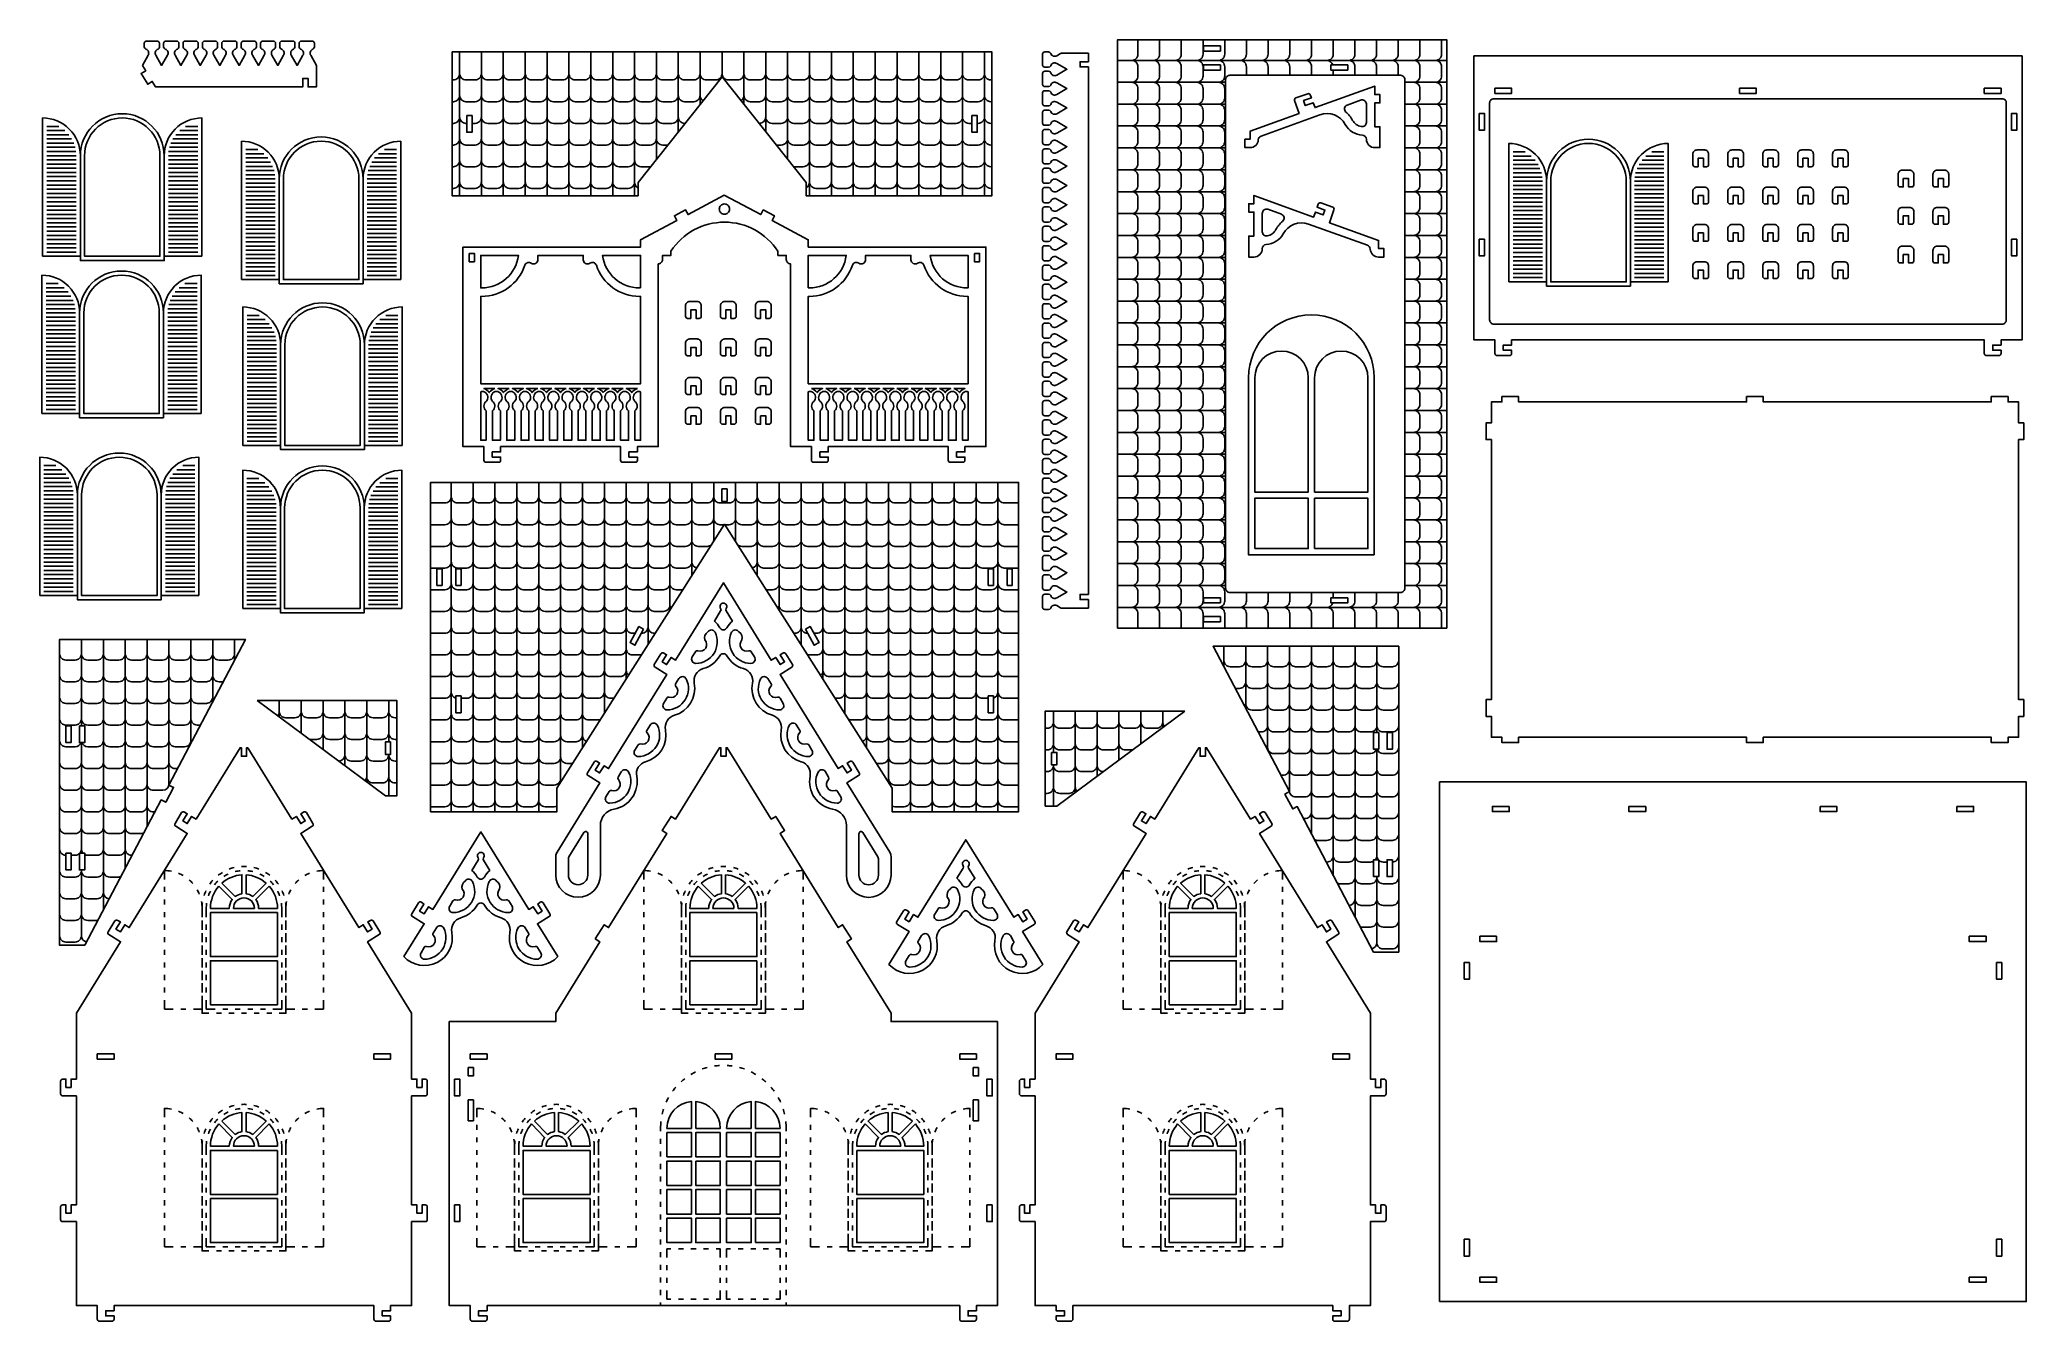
# Model space of a CAD drawing. Extents: x 3552 to 4690, y 1219 to 1952.
import ezdxf

# ---------------------------------------------------------------- set-up
doc = ezdxf.new("R2010")
doc.units = 0
doc.header["$MEASUREMENT"] = 0
doc.layers.add('LAYER1', color=18, linetype='CONTINUOUS')

msp = doc.modelspace()

# ---------------------------------------------------------------- linework, layer by layer
at = {"layer": 'LAYER1'}
for points in [[(3610.7, 1937.8), (3612.6, 1934.7), (3610, 1933.2), (3613.8, 1927), (3616.4, 1928.6), (3618.3, 1925.5), (3702.6, 1925.5), (3702.6, 1930.3), (3705.6, 1930.3), (3705.6, 1925.5), (3710.4, 1925.5), (3710.4, 1937.8), (3707.1, 1943.6, -0.475677), (3708.4, 1947.1, 0.32375), (3709.2, 1948.3), (3709.2, 1950.5, 0.414214), (3708, 1951.7), (3701.7, 1951.7, 0.414214), (3700.5, 1950.5), (3700.5, 1948.3, 0.32375), (3701.3, 1947.1, -0.475677), (3702.7, 1943.6), (3699.3, 1937.8), (3696, 1943.6, -0.475677), (3697.3, 1947.1, 0.32375), (3698.1, 1948.3), (3698.1, 1950.5, 0.414214), (3696.9, 1951.7), (3690.6, 1951.7, 0.414214), (3689.4, 1950.5), (3689.4, 1948.3, 0.32375), (3690.3, 1947.1, -0.475677), (3691.6, 1943.6), (3688.2, 1937.8), (3684.9, 1943.6, -0.475677), (3686.2, 1947.1, 0.32375), (3687, 1948.3), (3687, 1950.5, 0.414214), (3685.8, 1951.7), (3679.6, 1951.7, 0.414214), (3678.4, 1950.5), (3678.4, 1948.3, 0.32375), (3679.2, 1947.1, -0.475677), (3680.5, 1943.6), (3677.2, 1937.8), (3673.8, 1943.6, -0.475677), (3675.1, 1947.1, 0.32375), (3676, 1948.3), (3676, 1950.5, 0.414214), (3674.8, 1951.7), (3668.5, 1951.7, 0.414214), (3667.3, 1950.5), (3667.3, 1948.3, 0.32375), (3668.1, 1947.1, -0.475677), (3669.4, 1943.6), (3666.1, 1937.8), (3662.7, 1943.6, -0.475677), (3664, 1947.1, 0.32375), (3664.9, 1948.3), (3664.9, 1950.5, 0.414214), (3663.7, 1951.7), (3657.4, 1951.7, 0.414214), (3656.2, 1950.5), (3656.2, 1948.3, 0.32375), (3657, 1947.1, -0.475677), (3658.3, 1943.6), (3655, 1937.8), (3651.6, 1943.6, -0.475677), (3653, 1947.1, 0.32375), (3653.8, 1948.3), (3653.8, 1950.5, 0.414214), (3652.6, 1951.7), (3646.3, 1951.7, 0.414214), (3645.1, 1950.5), (3645.1, 1948.3, 0.32375), (3645.9, 1947.1, -0.475677), (3647.3, 1943.6), (3643.9, 1937.8), (3640.5, 1943.6, -0.475677), (3641.9, 1947.1, 0.32375), (3642.7, 1948.3), (3642.7, 1950.5, 0.414214), (3641.5, 1951.7), (3635.2, 1951.7, 0.414214), (3634, 1950.5), (3634, 1948.3, 0.32375), (3634.8, 1947.1, -0.475677), (3636.2, 1943.6), (3632.8, 1937.8), (3629.5, 1943.6, -0.475677), (3630.8, 1947.1, 0.32375), (3631.6, 1948.3), (3631.6, 1950.5, 0.414214), (3630.4, 1951.7), (3624.1, 1951.7, 0.414214), (3622.9, 1950.5), (3622.9, 1948.3, 0.32375), (3623.8, 1947.1, -0.475677), (3625.1, 1943.6), (3621.7, 1937.8), (3618.4, 1943.6, -0.475677), (3619.7, 1947.1, 0.32375), (3620.5, 1948.3), (3620.5, 1950.5, 0.414214), (3619.3, 1951.7), (3613, 1951.7, 0.414214), (3611.8, 1950.5), (3611.8, 1948.3, 0.32375), (3612.7, 1947.1, -0.475677), (3614, 1943.6)], [(4134.4, 1943.3, -0.475677), (4130.9, 1944.6, 0.32375), (4129.7, 1945.5), (4127.5, 1945.5, 0.414214), (4126.3, 1944.3), (4126.3, 1938, 0.414214), (4127.5, 1936.8), (4129.7, 1936.8, 0.32375), (4130.9, 1937.6, -0.475677), (4134.4, 1938.9), (4140.2, 1935.6), (4134.4, 1932.2, -0.475677), (4130.9, 1933.6, 0.32375), (4129.7, 1934.4), (4127.5, 1934.4, 0.414214), (4126.3, 1933.2), (4126.3, 1926.9, 0.414214), (4127.5, 1925.7), (4129.7, 1925.7, 0.32375), (4130.9, 1926.5, -0.475677), (4134.4, 1927.8), (4140.2, 1924.5), (4134.4, 1921.1, -0.475677), (4130.9, 1922.5, 0.32375), (4129.7, 1923.3), (4127.5, 1923.3, 0.414214), (4126.3, 1922.1), (4126.3, 1915.8, 0.414214), (4127.5, 1914.6), (4129.7, 1914.6, 0.32375), (4130.9, 1915.4, -0.475677), (4134.4, 1916.8), (4140.2, 1913.4), (4134.4, 1910.1, -0.475677), (4130.9, 1911.4, 0.32375), (4129.7, 1912.2), (4127.5, 1912.2, 0.414214), (4126.3, 1911), (4126.3, 1904.7, 0.414214), (4127.5, 1903.5), (4129.7, 1903.5, 0.32375), (4130.9, 1904.3, -0.475677), (4134.4, 1905.7), (4140.2, 1902.3), (4134.4, 1899, -0.475677), (4130.9, 1900.3, 0.32375), (4129.7, 1901.1), (4127.5, 1901.1, 0.414214), (4126.3, 1899.9), (4126.3, 1893.6, 0.414214), (4127.5, 1892.4), (4129.7, 1892.4, 0.32375), (4130.9, 1893.3, -0.475677), (4134.4, 1894.6), (4140.2, 1891.2), (4134.4, 1887.9, -0.475677), (4130.9, 1889.2, 0.32375), (4129.7, 1890), (4127.5, 1890, 0.414214), (4126.3, 1888.8), (4126.3, 1882.6, 0.414214), (4127.5, 1881.4), (4129.7, 1881.4, 0.32375), (4130.9, 1882.2, -0.475677), (4134.4, 1883.5), (4140.2, 1880.2), (4134.4, 1876.8, -0.475677), (4130.9, 1878.1, 0.32375), (4129.7, 1879), (4127.5, 1879, 0.414214), (4126.3, 1877.8), (4126.3, 1871.5, 0.414214), (4127.5, 1870.3), (4129.7, 1870.3, 0.32375), (4130.9, 1871.1, -0.475677), (4134.4, 1872.4), (4140.2, 1869.1), (4134.4, 1865.7, -0.475677), (4130.9, 1867, 0.32375), (4129.7, 1867.9), (4127.5, 1867.9, 0.414214), (4126.3, 1866.7), (4126.3, 1860.4, 0.414214), (4127.5, 1859.2), (4129.7, 1859.2, 0.32375), (4130.9, 1860, -0.475677), (4134.4, 1861.3), (4140.2, 1858), (4134.4, 1854.6, -0.475677), (4130.9, 1856, 0.32375), (4129.7, 1856.8), (4127.5, 1856.8, 0.414214), (4126.3, 1855.6), (4126.3, 1849.3, 0.414214), (4127.5, 1848.1), (4129.7, 1848.1, 0.32375), (4130.9, 1848.9, -0.475677), (4134.4, 1850.3), (4140.2, 1846.9), (4134.4, 1843.6, -0.475677), (4130.9, 1844.9, 0.32375), (4129.7, 1845.7), (4127.5, 1845.7, 0.414214), (4126.3, 1844.5), (4126.3, 1838.2, 0.414214), (4127.5, 1837), (4129.7, 1837, 0.32375), (4130.9, 1837.8, -0.475677), (4134.4, 1839.2), (4140.2, 1835.8), (4134.4, 1832.5, -0.475677), (4130.9, 1833.8, 0.32375), (4129.7, 1834.6), (4127.5, 1834.6, 0.414214), (4126.3, 1833.4), (4126.3, 1827.1, 0.414214), (4127.5, 1825.9), (4129.7, 1825.9, 0.32375), (4130.9, 1826.8, -0.475677), (4134.4, 1828.1), (4140.2, 1824.7), (4134.4, 1821.4, -0.475677), (4130.9, 1822.7, 0.32375), (4129.7, 1823.5), (4127.5, 1823.5, 0.414214), (4126.3, 1822.3), (4126.3, 1816.1, 0.414214), (4127.5, 1814.9), (4129.7, 1814.9, 0.32375), (4130.9, 1815.7, -0.475677), (4134.4, 1817), (4140.2, 1813.7), (4134.4, 1810.3, -0.475677), (4130.9, 1811.6, 0.32375), (4129.7, 1812.5), (4127.5, 1812.5, 0.414214), (4126.3, 1811.3), (4126.3, 1805, 0.414214), (4127.5, 1803.8), (4129.7, 1803.8, 0.32375), (4130.9, 1804.6, -0.475677), (4134.4, 1805.9), (4140.2, 1802.6), (4134.4, 1799.2, -0.475677), (4130.9, 1800.5, 0.32375), (4129.7, 1801.4), (4127.5, 1801.4, 0.414214), (4126.3, 1800.2), (4126.3, 1793.9, 0.414214), (4127.5, 1792.7), (4129.7, 1792.7, 0.32375), (4130.9, 1793.5, -0.475677), (4134.4, 1794.8), (4140.2, 1791.5), (4134.4, 1788.1, -0.475677), (4130.9, 1789.5, 0.32375), (4129.7, 1790.3), (4127.5, 1790.3, 0.414214), (4126.3, 1789.1), (4126.3, 1782.8, 0.414214), (4127.5, 1781.6), (4129.7, 1781.6, 0.32375), (4130.9, 1782.4, -0.475677), (4134.4, 1783.8), (4140.2, 1780.4), (4134.4, 1777, -0.475677), (4130.9, 1778.4, 0.32375), (4129.7, 1779.2), (4127.5, 1779.2, 0.414214), (4126.3, 1778), (4126.3, 1771.7, 0.414214), (4127.5, 1770.5), (4129.7, 1770.5, 0.32375), (4130.9, 1771.3, -0.475677), (4134.4, 1772.7), (4140.2, 1769.3), (4134.4, 1766, -0.475677), (4130.9, 1767.3, 0.32375), (4129.7, 1768.1), (4127.5, 1768.1, 0.414214), (4126.3, 1766.9), (4126.3, 1760.6, 0.414214), (4127.5, 1759.4), (4129.7, 1759.4, 0.32375), (4130.9, 1760.3, -0.475677), (4134.4, 1761.6), (4140.2, 1758.2), (4134.4, 1754.9, -0.475677), (4130.9, 1756.2, 0.32375), (4129.7, 1757), (4127.5, 1757, 0.414214), (4126.3, 1755.8), (4126.3, 1749.5, 0.414214), (4127.5, 1748.3), (4129.7, 1748.3, 0.32375), (4130.9, 1749.2, -0.475677), (4134.4, 1750.5), (4140.2, 1747.1), (4134.4, 1743.8, -0.475677), (4130.9, 1745.1, 0.32375), (4129.7, 1745.9), (4127.5, 1745.9, 0.414214), (4126.3, 1744.7), (4126.3, 1738.5, 0.414214), (4127.5, 1737.3), (4129.7, 1737.3, 0.32375), (4130.9, 1738.1, -0.475677), (4134.4, 1739.4), (4140.2, 1736.1), (4134.4, 1732.7, -0.475677), (4130.9, 1734, 0.32375), (4129.7, 1734.9), (4127.5, 1734.9, 0.414214), (4126.3, 1733.7), (4126.3, 1727.4, 0.414214), (4127.5, 1726.2), (4129.7, 1726.2, 0.32375), (4130.9, 1727, -0.475677), (4134.4, 1728.3), (4140.2, 1725), (4134.4, 1721.6, -0.475677), (4130.9, 1723, 0.32375), (4129.7, 1723.8), (4127.5, 1723.8, 0.414214), (4126.3, 1722.6), (4126.3, 1716.3, 0.414214), (4127.5, 1715.1), (4129.7, 1715.1, 0.32375), (4130.9, 1715.9, -0.475677), (4134.4, 1717.2), (4140.2, 1713.9), (4134.4, 1710.5, -0.475677), (4130.9, 1711.9, 0.32375), (4129.7, 1712.7), (4127.5, 1712.7, 0.414214), (4126.3, 1711.5), (4126.3, 1705.2, 0.414214), (4127.5, 1704), (4129.7, 1704, 0.32375), (4130.9, 1704.8, -0.475677), (4134.4, 1706.2), (4140.2, 1702.8), (4134.4, 1699.5, -0.475677), (4130.9, 1700.8, 0.32375), (4129.7, 1701.6), (4127.5, 1701.6, 0.414214), (4126.3, 1700.4), (4126.3, 1694.1, 0.414214), (4127.5, 1692.9), (4129.7, 1692.9, 0.32375), (4130.9, 1693.8, -0.475677), (4134.4, 1695.1), (4140.2, 1691.7), (4134.4, 1688.4, -0.475677), (4130.9, 1689.7, 0.32375), (4129.7, 1690.5), (4127.5, 1690.5, 0.414214), (4126.3, 1689.3), (4126.3, 1683, 0.414214), (4127.5, 1681.8), (4129.7, 1681.8, 0.32375), (4130.9, 1682.7, -0.475677), (4134.4, 1684), (4140.2, 1680.6), (4134.4, 1677.3, -0.475677), (4130.9, 1678.6, 0.32375), (4129.7, 1679.4), (4127.5, 1679.4, 0.414214), (4126.3, 1678.2), (4126.3, 1672, 0.414214), (4127.5, 1670.8), (4129.7, 1670.8, 0.32375), (4130.9, 1671.6, -0.475677), (4134.4, 1672.9), (4140.2, 1669.6), (4134.4, 1666.2, -0.475677), (4130.9, 1667.5, 0.32375), (4129.7, 1668.4), (4127.5, 1668.4, 0.414214), (4126.3, 1667.2), (4126.3, 1660.9, 0.414214), (4127.5, 1659.7), (4129.7, 1659.7, 0.32375), (4130.9, 1660.5, -0.475677), (4134.4, 1661.8), (4140.2, 1658.5), (4134.4, 1655.1, -0.475677), (4130.9, 1656.5, 0.32375), (4129.7, 1657.3), (4127.5, 1657.3, 0.414214), (4126.3, 1656.1), (4126.3, 1649.8, 0.414214), (4127.5, 1648.6), (4129.7, 1648.6, 0.32375), (4130.9, 1649.4, -0.475677), (4134.4, 1650.7), (4140.2, 1647.4), (4134.4, 1644, -0.475677), (4130.9, 1645.4, 0.32375), (4129.7, 1646.2), (4127.5, 1646.2, 0.414214), (4126.3, 1645), (4126.3, 1638.7, 0.414214), (4127.5, 1637.5), (4129.7, 1637.5, 0.32375), (4130.9, 1638.3, -0.475677), (4134.4, 1639.7), (4140.2, 1636.3), (4134.4, 1633, -0.475677), (4130.9, 1634.3, 0.32375), (4129.7, 1635.1), (4127.5, 1635.1, 0.414214), (4126.3, 1633.9), (4126.3, 1627.6, 0.414214), (4127.5, 1626.4), (4129.7, 1626.4, 0.32375), (4130.9, 1627.2, -0.475677), (4134.4, 1628.6), (4136.5, 1627.3, 0.131652), (4137.1, 1627.2), (4152.5, 1627.2), (4152.5, 1632), (4147.7, 1632), (4147.7, 1635), (4152.5, 1635), (4152.5, 1936.9), (4147.7, 1936.9), (4147.7, 1939.9), (4152.5, 1939.9), (4152.5, 1944.7), (4137.1, 1944.7, 0.131652), (4136.5, 1944.5)], [(4687.2, 1943.2), (4373.3, 1943.2), (4373.3, 1780.7), (4385.3, 1780.7), (4385.3, 1772.9, 0.414214), (4386.5, 1771.7), (4393.7, 1771.7, 0.414214), (4394.9, 1772.9), (4394.9, 1774.7), (4390.1, 1774.7), (4390.1, 1777.7), (4394.9, 1777.7), (4394.9, 1780.7), (4665.6, 1780.7), (4665.6, 1772.9, 0.414214), (4666.8, 1771.7), (4674, 1771.7, 0.414214), (4675.2, 1772.9), (4675.2, 1774.7), (4670.4, 1774.7), (4670.4, 1777.7), (4675.2, 1777.7), (4675.2, 1780.7), (4687.2, 1780.7)], [(4333.7, 1929.7), (4333.7, 1638.5, -0.414214), (4331.3, 1636.1), (4233.5, 1636.1, -0.414214), (4231.1, 1638.5), (4231.1, 1929.7, -0.414214), (4233.5, 1932.1), (4331.3, 1932.1, -0.414214)], [(4279.6, 1920.9, 0.414214), (4278.1, 1921.6), (4271.3, 1919.2, 0.414214), (4270.6, 1917.7), (4273.2, 1910.3), (4245.1, 1900.1), (4245.1, 1895.5), (4242.1, 1895.5), (4242.1, 1890.7), (4245.1, 1890.7, 0.3991), (4249.8, 1895.2, -0.301728), (4251.4, 1897.3), (4285.1, 1909.5, -0.36851), (4299.6, 1904, 0.256171), (4309.4, 1897.8, -0.396051), (4311.7, 1895.5, 0.414214), (4316.5, 1890.7), (4319.5, 1890.7), (4319.5, 1902.7), (4316.5, 1902.7), (4316.5, 1916.3), (4319.5, 1916.3), (4319.5, 1921.1), (4316.5, 1921.1), (4316.5, 1925.9), (4282.3, 1913.6), (4281.2, 1916.4), (4276.7, 1914.8), (4275.7, 1917.6), (4280.2, 1919.2)], [(4311.7, 1915.7), (4311.7, 1905.1, -0.470475), (4308.8, 1902.8, -0.222915), (4303.8, 1906.3, 0.091524), (4300, 1911.1, -0.57735), (4300.7, 1915.1), (4308.4, 1917.9, -0.519833)], [(4678.2, 1916.3), (4678.2, 1792.1, -0.414214), (4675.8, 1789.7), (4384.7, 1789.7, -0.414214), (4382.3, 1792.1), (4382.3, 1916.3, -0.414214), (4384.7, 1918.7), (4675.8, 1918.7, -0.414214)], [(3553.6, 1828.5), (3575.2, 1828.5), (3575.2, 1886.1, 0.414214), (3553.6, 1907.7)], [(3623.2, 1886.1), (3623.2, 1826.1), (3575.2, 1826.1), (3575.2, 1886.1, -1)], [(3620.8, 1886.1), (3620.8, 1828.5), (3577.6, 1828.5), (3577.6, 1886.1, -1)], [(3644.8, 1828.5), (3623.2, 1828.5), (3623.2, 1886.1, -0.414214), (3644.8, 1907.7)], [(3667.5, 1815.2), (3689.1, 1815.2), (3689.1, 1872.8, 0.414214), (3667.5, 1894.4)], [(3689.1, 1872.8), (3689.1, 1812.8), (3737.1, 1812.8), (3737.1, 1872.8, 1)], [(3691.5, 1872.8), (3691.5, 1815.2), (3734.7, 1815.2), (3734.7, 1872.8, 1)], [(3758.7, 1815.2), (3737.1, 1815.2), (3737.1, 1872.8, -0.414214), (3758.7, 1894.4)], [(4393.3, 1813.9), (4414.9, 1813.9), (4414.9, 1871.5, 0.414214), (4393.3, 1893.1)], [(4414.9, 1871.5), (4414.9, 1811.5), (4462.9, 1811.5), (4462.9, 1871.5, 1)], [(4417.3, 1871.5), (4417.3, 1813.9), (4460.5, 1813.9), (4460.5, 1871.5, 1)], [(4484.5, 1813.9), (4462.9, 1813.9), (4462.9, 1871.5, -0.414214), (4484.5, 1893.1)], [(4498.7, 1881), (4498.7, 1887, -0.414214), (4501.1, 1889.4), (4505.3, 1889.4, -0.414214), (4507.7, 1887), (4507.7, 1881, -0.414214), (4506.5, 1879.8), (4504.7, 1879.8), (4504.7, 1884.6), (4501.7, 1884.6), (4501.7, 1879.8), (4499.9, 1879.8, -0.414214)], [(4518.7, 1881), (4518.7, 1887, -0.414214), (4521.1, 1889.4), (4525.3, 1889.4, -0.414214), (4527.7, 1887), (4527.7, 1881, -0.414214), (4526.5, 1879.8), (4524.7, 1879.8), (4524.7, 1884.6), (4521.7, 1884.6), (4521.7, 1879.8), (4519.9, 1879.8, -0.414214)], [(4538.7, 1881), (4538.7, 1887, -0.414214), (4541.1, 1889.4), (4545.3, 1889.4, -0.414214), (4547.7, 1887), (4547.7, 1881, -0.414214), (4546.5, 1879.8), (4544.7, 1879.8), (4544.7, 1884.6), (4541.7, 1884.6), (4541.7, 1879.8), (4539.9, 1879.8, -0.414214)], [(4558.7, 1881), (4558.7, 1887, -0.414214), (4561.1, 1889.4), (4565.3, 1889.4, -0.414214), (4567.7, 1887), (4567.7, 1881, -0.414214), (4566.5, 1879.8), (4564.7, 1879.8), (4564.7, 1884.6), (4561.7, 1884.6), (4561.7, 1879.8), (4559.9, 1879.8, -0.414214)], [(4578.7, 1881), (4578.7, 1887, -0.414214), (4581.1, 1889.4), (4585.3, 1889.4, -0.414214), (4587.7, 1887), (4587.7, 1881, -0.414214), (4586.5, 1879.8), (4584.7, 1879.8), (4584.7, 1884.6), (4581.7, 1884.6), (4581.7, 1879.8), (4579.9, 1879.8, -0.414214)], [(4616.2, 1869.4), (4616.2, 1875.4, -0.414214), (4618.6, 1877.8), (4622.8, 1877.8, -0.414214), (4625.2, 1875.4), (4625.2, 1869.4, -0.414214), (4624, 1868.2), (4622.2, 1868.2), (4622.2, 1873), (4619.2, 1873), (4619.2, 1868.2), (4617.4, 1868.2, -0.414214)], [(4636.2, 1869.4), (4636.2, 1875.4, -0.414214), (4638.6, 1877.8), (4642.8, 1877.8, -0.414214), (4645.2, 1875.4), (4645.2, 1869.4, -0.414214), (4644, 1868.2), (4642.2, 1868.2), (4642.2, 1873), (4639.2, 1873), (4639.2, 1868.2), (4637.4, 1868.2, -0.414214)], [(4498.7, 1859.7), (4498.7, 1865.7, -0.414214), (4501.1, 1868.1), (4505.3, 1868.1, -0.414214), (4507.7, 1865.7), (4507.7, 1859.7, -0.414214), (4506.5, 1858.5), (4504.7, 1858.5), (4504.7, 1863.3), (4501.7, 1863.3), (4501.7, 1858.5), (4499.9, 1858.5, -0.414214)], [(4518.7, 1859.7), (4518.7, 1865.7, -0.414214), (4521.1, 1868.1), (4525.3, 1868.1, -0.414214), (4527.7, 1865.7), (4527.7, 1859.7, -0.414214), (4526.5, 1858.5), (4524.7, 1858.5), (4524.7, 1863.3), (4521.7, 1863.3), (4521.7, 1858.5), (4519.9, 1858.5, -0.414214)], [(4538.7, 1859.7), (4538.7, 1865.7, -0.414214), (4541.1, 1868.1), (4545.3, 1868.1, -0.414214), (4547.7, 1865.7), (4547.7, 1859.7, -0.414214), (4546.5, 1858.5), (4544.7, 1858.5), (4544.7, 1863.3), (4541.7, 1863.3), (4541.7, 1858.5), (4539.9, 1858.5, -0.414214)], [(4558.7, 1859.7), (4558.7, 1865.7, -0.414214), (4561.1, 1868.1), (4565.3, 1868.1, -0.414214), (4567.7, 1865.7), (4567.7, 1859.7, -0.414214), (4566.5, 1858.5), (4564.7, 1858.5), (4564.7, 1863.3), (4561.7, 1863.3), (4561.7, 1858.5), (4559.9, 1858.5, -0.414214)], [(4578.7, 1859.7), (4578.7, 1865.7, -0.414214), (4581.1, 1868.1), (4585.3, 1868.1, -0.414214), (4587.7, 1865.7), (4587.7, 1859.7, -0.414214), (4586.5, 1858.5), (4584.7, 1858.5), (4584.7, 1863.3), (4581.7, 1863.3), (4581.7, 1858.5), (4579.9, 1858.5, -0.414214)], [(3906.2, 1779.9), (3906.2, 1824.2, 0.414214), (3908.6, 1826.6), (3908.6, 1829), (3913.4, 1829), (3913.4, 1831.4, -0.542632), (3974.7, 1831.4), (3974.7, 1829), (3979.5, 1829), (3979.5, 1826.6, 0.414214), (3981.9, 1824.2), (3981.9, 1779.9), (3981.9, 1719.6), (3993.9, 1719.6), (3993.9, 1711.8, 0.414214), (3995.1, 1710.6), (4002.3, 1710.6, 0.414214), (4003.5, 1711.8), (4003.5, 1713.6), (3998.7, 1713.6), (3998.7, 1716.6), (4003.5, 1716.6), (4003.5, 1719.6), (4072.2, 1719.6), (4072.2, 1711.8, 0.414214), (4073.4, 1710.6), (4080.6, 1710.6, 0.414214), (4081.8, 1711.8), (4081.8, 1713.6), (4077, 1713.6), (4077, 1716.6), (4081.8, 1716.6), (4081.8, 1719.6), (4093.8, 1719.6), (4093.8, 1779.9), (4093.8, 1833.8), (3992.1, 1833.8), (3992.1, 1838), (3971.3, 1849.1), (3972.7, 1851.7), (3966.3, 1855.1), (3964.9, 1852.4), (3944, 1863.5), (3923.2, 1852.4), (3921.8, 1855.1), (3915.4, 1851.7), (3916.8, 1849.1), (3896, 1838), (3896, 1833.8), (3794.3, 1833.8), (3794.3, 1779.9), (3794.3, 1719.6), (3806.3, 1719.6), (3806.3, 1711.8, 0.414214), (3807.5, 1710.6), (3814.7, 1710.6, 0.414214), (3815.9, 1711.8), (3815.9, 1713.6), (3811.1, 1713.6), (3811.1, 1716.6), (3815.9, 1716.6), (3815.9, 1719.6), (3884.6, 1719.6), (3884.6, 1711.8, 0.414214), (3885.8, 1710.6), (3893, 1710.6, 0.414214), (3894.2, 1711.8), (3894.2, 1713.6), (3889.4, 1713.6), (3889.4, 1716.6), (3894.2, 1716.6), (3894.2, 1719.6), (3906.2, 1719.6)], [(3944, 1858.5, 0.414214), (3941.1, 1855.5, 0.414214), (3944, 1852.6, 0.414214), (3947, 1855.5, 0.414214)], [(4284.1, 1858.3, -0.414214), (4285.6, 1859.1), (4292.4, 1856.6, -0.414214), (4293.1, 1855.1), (4290.5, 1847.7), (4318.7, 1837.6), (4318.7, 1832.9), (4321.7, 1832.9), (4321.7, 1828.1), (4318.7, 1828.1, -0.3991), (4313.9, 1832.6, 0.301728), (4312.3, 1834.8), (4278.6, 1846.9, 0.36851), (4264.1, 1841.4, -0.256171), (4254.3, 1835.3, 0.396051), (4252.1, 1832.9, -0.414214), (4247.3, 1828.1), (4244.3, 1828.1), (4244.3, 1840.1), (4247.3, 1840.1), (4247.3, 1853.8), (4244.3, 1853.8), (4244.3, 1858.6), (4247.3, 1858.6), (4247.3, 1863.4), (4281.5, 1851), (4282.5, 1853.8), (4287, 1852.2), (4288, 1855), (4283.5, 1856.7)], [(4252.1, 1853.1), (4252.1, 1842.5, 0.470475), (4254.9, 1840.2, 0.222915), (4259.9, 1843.8, -0.091524), (4263.7, 1848.5, 0.57735), (4263, 1852.6), (4255.3, 1855.4, 0.519833)], [(4616.2, 1848.1), (4616.2, 1854.1, -0.414214), (4618.6, 1856.5), (4622.8, 1856.5, -0.414214), (4625.2, 1854.1), (4625.2, 1848.1, -0.414214), (4624, 1846.9), (4622.2, 1846.9), (4622.2, 1851.7), (4619.2, 1851.7), (4619.2, 1846.9), (4617.4, 1846.9, -0.414214)], [(4636.2, 1848.1), (4636.2, 1854.1, -0.414214), (4638.6, 1856.5), (4642.8, 1856.5, -0.414214), (4645.2, 1854.1), (4645.2, 1848.1, -0.414214), (4644, 1846.9), (4642.2, 1846.9), (4642.2, 1851.7), (4639.2, 1851.7), (4639.2, 1846.9), (4637.4, 1846.9, -0.414214)], [(4498.7, 1838.3), (4498.7, 1844.3, -0.414214), (4501.1, 1846.7), (4505.3, 1846.7, -0.414214), (4507.7, 1844.3), (4507.7, 1838.3, -0.414214), (4506.5, 1837.1), (4504.7, 1837.1), (4504.7, 1841.9), (4501.7, 1841.9), (4501.7, 1837.1), (4499.9, 1837.1, -0.414214)], [(4518.7, 1838.3), (4518.7, 1844.3, -0.414214), (4521.1, 1846.7), (4525.3, 1846.7, -0.414214), (4527.7, 1844.3), (4527.7, 1838.3, -0.414214), (4526.5, 1837.1), (4524.7, 1837.1), (4524.7, 1841.9), (4521.7, 1841.9), (4521.7, 1837.1), (4519.9, 1837.1, -0.414214)], [(4538.7, 1838.3), (4538.7, 1844.3, -0.414214), (4541.1, 1846.7), (4545.3, 1846.7, -0.414214), (4547.7, 1844.3), (4547.7, 1838.3, -0.414214), (4546.5, 1837.1), (4544.7, 1837.1), (4544.7, 1841.9), (4541.7, 1841.9), (4541.7, 1837.1), (4539.9, 1837.1, -0.414214)], [(4558.7, 1838.3), (4558.7, 1844.3, -0.414214), (4561.1, 1846.7), (4565.3, 1846.7, -0.414214), (4567.7, 1844.3), (4567.7, 1838.3, -0.414214), (4566.5, 1837.1), (4564.7, 1837.1), (4564.7, 1841.9), (4561.7, 1841.9), (4561.7, 1837.1), (4559.9, 1837.1, -0.414214)], [(4578.7, 1838.3), (4578.7, 1844.3, -0.414214), (4581.1, 1846.7), (4585.3, 1846.7, -0.414214), (4587.7, 1844.3), (4587.7, 1838.3, -0.414214), (4586.5, 1837.1), (4584.7, 1837.1), (4584.7, 1841.9), (4581.7, 1841.9), (4581.7, 1837.1), (4579.9, 1837.1, -0.414214)], [(4616.2, 1825.9), (4616.2, 1831.9, -0.414214), (4618.6, 1834.3), (4622.8, 1834.3, -0.414214), (4625.2, 1831.9), (4625.2, 1825.9, -0.414214), (4624, 1824.7), (4622.2, 1824.7), (4622.2, 1829.5), (4619.2, 1829.5), (4619.2, 1824.7), (4617.4, 1824.7, -0.414214)], [(4636.2, 1825.9), (4636.2, 1831.9, -0.414214), (4638.6, 1834.3), (4642.8, 1834.3, -0.414214), (4645.2, 1831.9), (4645.2, 1825.9, -0.414214), (4644, 1824.7), (4642.2, 1824.7), (4642.2, 1829.5), (4639.2, 1829.5), (4639.2, 1824.7), (4637.4, 1824.7, -0.414214)], [(3805, 1810.4, 0.376684), (3826.1, 1829), (3804.5, 1829), (3804.5, 1810.4)], [(3804.5, 1779.9), (3804.5, 1805.6), (3805, 1805.6, 0.322075), (3829.8, 1823.4, -0.501769), (3833.4, 1824.6, 0.607857), (3837.2, 1826.5), (3837.2, 1829), (3863.2, 1829), (3863.2, 1826.5, 0.607857), (3867, 1824.6, -0.501769), (3870.7, 1823.4, 0.322075), (3895.4, 1805.6), (3896, 1805.6), (3896, 1779.9), (3896, 1755.6), (3804.5, 1755.6)], [(3896, 1810.4), (3896, 1829), (3874.3, 1829, 0.376684), (3895.4, 1810.4)], [(3992.1, 1810.4), (3992.1, 1829), (4013.8, 1829, -0.376684), (3992.7, 1810.4)], [(3992.1, 1779.9), (3992.1, 1755.6), (4083.6, 1755.6), (4083.6, 1779.9), (4083.6, 1805.6), (4083.1, 1805.6, -0.322075), (4058.3, 1823.4, 0.501769), (4054.7, 1824.6, -0.607857), (4050.9, 1826.5), (4050.9, 1829), (4024.9, 1829), (4024.9, 1826.5, -0.607857), (4021.1, 1824.6, 0.501769), (4017.4, 1823.4, -0.322075), (3992.7, 1805.6), (3992.1, 1805.6)], [(4083.1, 1810.4, -0.376684), (4061.9, 1829), (4083.6, 1829), (4083.6, 1810.4)], [(4498.7, 1817), (4498.7, 1823, -0.414214), (4501.1, 1825.4), (4505.3, 1825.4, -0.414214), (4507.7, 1823), (4507.7, 1817, -0.414214), (4506.5, 1815.8), (4504.7, 1815.8), (4504.7, 1820.6), (4501.7, 1820.6), (4501.7, 1815.8), (4499.9, 1815.8, -0.414214)], [(4518.7, 1817), (4518.7, 1823, -0.414214), (4521.1, 1825.4), (4525.3, 1825.4, -0.414214), (4527.7, 1823), (4527.7, 1817, -0.414214), (4526.5, 1815.8), (4524.7, 1815.8), (4524.7, 1820.6), (4521.7, 1820.6), (4521.7, 1815.8), (4519.9, 1815.8, -0.414214)], [(4538.7, 1817), (4538.7, 1823, -0.414214), (4541.1, 1825.4), (4545.3, 1825.4, -0.414214), (4547.7, 1823), (4547.7, 1817, -0.414214), (4546.5, 1815.8), (4544.7, 1815.8), (4544.7, 1820.6), (4541.7, 1820.6), (4541.7, 1815.8), (4539.9, 1815.8, -0.414214)], [(4558.7, 1817), (4558.7, 1823, -0.414214), (4561.1, 1825.4), (4565.3, 1825.4, -0.414214), (4567.7, 1823), (4567.7, 1817, -0.414214), (4566.5, 1815.8), (4564.7, 1815.8), (4564.7, 1820.6), (4561.7, 1820.6), (4561.7, 1815.8), (4559.9, 1815.8, -0.414214)], [(4578.7, 1817), (4578.7, 1823, -0.414214), (4581.1, 1825.4), (4585.3, 1825.4, -0.414214), (4587.7, 1823), (4587.7, 1817, -0.414214), (4586.5, 1815.8), (4584.7, 1815.8), (4584.7, 1820.6), (4581.7, 1820.6), (4581.7, 1815.8), (4579.9, 1815.8, -0.414214)], [(3553.2, 1738.5), (3574.8, 1738.5), (3574.8, 1796.1, 0.414214), (3553.2, 1817.7)], [(3622.8, 1796.1), (3622.8, 1736.1), (3574.8, 1736.1), (3574.8, 1796.1, -1)], [(3620.4, 1796.1), (3620.4, 1738.5), (3577.2, 1738.5), (3577.2, 1796.1, -1)], [(3644.4, 1738.5), (3622.8, 1738.5), (3622.8, 1796.1, -0.414214), (3644.4, 1817.7)], [(3668.3, 1720.3), (3689.9, 1720.3), (3689.9, 1777.9, 0.414214), (3668.3, 1799.5)], [(3689.9, 1777.9), (3689.9, 1717.9), (3737.9, 1717.9), (3737.9, 1777.9, 1)], [(3692.3, 1777.9), (3692.3, 1720.3), (3735.5, 1720.3), (3735.5, 1777.9, 1)], [(3759.5, 1720.3), (3737.9, 1720.3), (3737.9, 1777.9, -0.414214), (3759.5, 1799.5)], [(3921.8, 1794.2), (3921.8, 1800.2, -0.414214), (3924.2, 1802.6), (3928.4, 1802.6, -0.414214), (3930.8, 1800.2), (3930.8, 1794.2, -0.414214), (3929.6, 1793), (3927.8, 1793), (3927.8, 1797.8), (3924.8, 1797.8), (3924.8, 1793), (3923, 1793, -0.414214)], [(3941.8, 1794.2), (3941.8, 1800.2, -0.414214), (3944.2, 1802.6), (3948.4, 1802.6, -0.414214), (3950.8, 1800.2), (3950.8, 1794.2, -0.414214), (3949.6, 1793), (3947.8, 1793), (3947.8, 1797.8), (3944.8, 1797.8), (3944.8, 1793), (3943, 1793, -0.414214)], [(3961.8, 1794.2), (3961.8, 1800.2, -0.414214), (3964.2, 1802.6), (3968.4, 1802.6, -0.414214), (3970.8, 1800.2), (3970.8, 1794.2, -0.414214), (3969.6, 1793), (3967.8, 1793), (3967.8, 1797.8), (3964.8, 1797.8), (3964.8, 1793), (3963, 1793, -0.414214)], [(4316.2, 1657.6), (4316.2, 1759, 1), (4244.2, 1759), (4244.2, 1657.6)], [(3921.8, 1772.8), (3921.8, 1778.8, -0.414214), (3924.2, 1781.2), (3928.4, 1781.2, -0.414214), (3930.8, 1778.8), (3930.8, 1772.8, -0.414214), (3929.6, 1771.6), (3927.8, 1771.6), (3927.8, 1776.4), (3924.8, 1776.4), (3924.8, 1771.6), (3923, 1771.6, -0.414214)], [(3941.8, 1772.8), (3941.8, 1778.8, -0.414214), (3944.2, 1781.2), (3948.4, 1781.2, -0.414214), (3950.8, 1778.8), (3950.8, 1772.8, -0.414214), (3949.6, 1771.6), (3947.8, 1771.6), (3947.8, 1776.4), (3944.8, 1776.4), (3944.8, 1771.6), (3943, 1771.6, -0.414214)], [(3961.8, 1772.8), (3961.8, 1778.8, -0.414214), (3964.2, 1781.2), (3968.4, 1781.2, -0.414214), (3970.8, 1778.8), (3970.8, 1772.8, -0.414214), (3969.6, 1771.6), (3967.8, 1771.6), (3967.8, 1776.4), (3964.8, 1776.4), (3964.8, 1771.6), (3963, 1771.6, -0.414214)], [(4247.8, 1759), (4247.8, 1693.6), (4278.4, 1693.6), (4278.4, 1759, 1)], [(4282, 1759), (4282, 1693.6), (4312.6, 1693.6), (4312.6, 1759, 1)], [(3812.6, 1752.8), (3806.3, 1752.8, -0.196954), (3809.4, 1750.5, -0.196954)], [(3820.8, 1752.8), (3814.4, 1752.8, -0.196954), (3817.6, 1750.5, -0.196954)], [(3825.8, 1750.5, -0.196954), (3828.9, 1752.8), (3822.6, 1752.8, -0.196954)], [(3837.1, 1752.8), (3830.7, 1752.8, -0.196954), (3833.9, 1750.5, -0.196954)], [(3845.2, 1752.8), (3838.9, 1752.8, -0.196954), (3842.1, 1750.5, -0.196954)], [(3853.4, 1752.8), (3847, 1752.8, -0.196954), (3850.2, 1750.5, -0.196954)], [(3858.4, 1750.5, -0.196954), (3861.6, 1752.8), (3855.2, 1752.8, -0.196954)], [(3869.7, 1752.8), (3863.3, 1752.8, -0.196954), (3866.5, 1750.5, -0.196954)], [(3874.7, 1750.5, -0.196954), (3877.9, 1752.8), (3871.5, 1752.8, -0.196954)], [(3886, 1752.8), (3879.6, 1752.8, -0.196954), (3882.8, 1750.5, -0.196954)], [(3894.2, 1752.8), (3887.8, 1752.8, -0.196954), (3891, 1750.5, -0.196954)], [(3921.8, 1750.7), (3921.8, 1756.7, -0.414214), (3924.2, 1759.1), (3928.4, 1759.1, -0.414214), (3930.8, 1756.7), (3930.8, 1750.7, -0.414214), (3929.6, 1749.5), (3927.8, 1749.5), (3927.8, 1754.3), (3924.8, 1754.3), (3924.8, 1749.5), (3923, 1749.5, -0.414214)], [(3941.8, 1750.7), (3941.8, 1756.7, -0.414214), (3944.2, 1759.1), (3948.4, 1759.1, -0.414214), (3950.8, 1756.7), (3950.8, 1750.7, -0.414214), (3949.6, 1749.5), (3947.8, 1749.5), (3947.8, 1754.3), (3944.8, 1754.3), (3944.8, 1749.5), (3943, 1749.5, -0.414214)], [(3961.8, 1750.7), (3961.8, 1756.7, -0.414214), (3964.2, 1759.1), (3968.4, 1759.1, -0.414214), (3970.8, 1756.7), (3970.8, 1750.7, -0.414214), (3969.6, 1749.5), (3967.8, 1749.5), (3967.8, 1754.3), (3964.8, 1754.3), (3964.8, 1749.5), (3963, 1749.5, -0.414214)], [(3993.9, 1752.8), (4000.3, 1752.8, 0.196954), (3997.1, 1750.5, 0.196954)], [(4002.1, 1752.8), (4008.4, 1752.8, 0.196954), (4005.3, 1750.5, 0.196954)], [(4013.4, 1750.5, 0.196954), (4010.2, 1752.8), (4016.6, 1752.8, 0.196954)], [(4018.4, 1752.8), (4024.7, 1752.8, 0.196954), (4021.6, 1750.5, 0.196954)], [(4029.7, 1750.5, 0.196954), (4026.5, 1752.8), (4032.9, 1752.8, 0.196954)], [(4034.7, 1752.8), (4041.1, 1752.8, 0.196954), (4037.9, 1750.5, 0.196954)], [(4042.8, 1752.8), (4049.2, 1752.8, 0.196954), (4046, 1750.5, 0.196954)], [(4051, 1752.8), (4057.4, 1752.8, 0.196954), (4054.2, 1750.5, 0.196954)], [(4062.3, 1750.5, 0.196954), (4059.1, 1752.8), (4065.5, 1752.8, 0.196954)], [(4067.3, 1752.8), (4073.7, 1752.8, 0.196954), (4070.5, 1750.5, 0.196954)], [(4075.5, 1752.8), (4081.8, 1752.8, 0.196954), (4078.6, 1750.5, 0.196954)], [(3804.5, 1751, -0.065439), (3805.4, 1751.2, -0.466916), (3808.4, 1746.8, -0.158726), (3807.6, 1745.5, 0.487801), (3807.6, 1740.1), (3807.6, 1723.2), (3804.5, 1723.2)], [(3810.5, 1746.8, -0.466916), (3813.5, 1751.2, -0.466916), (3816.6, 1746.8, -0.158726), (3815.8, 1745.5, 0.487801), (3815.8, 1740.1), (3815.8, 1723.2), (3811.2, 1723.2), (3811.2, 1740.1, 0.487801), (3811.3, 1745.5, -0.158726)], [(3818.6, 1746.8, -0.466916), (3821.7, 1751.2, -0.466916), (3824.7, 1746.8, -0.158726), (3823.9, 1745.5, 0.487801), (3824, 1740.1), (3824, 1723.2), (3819.4, 1723.2), (3819.4, 1740.1, 0.487801), (3819.4, 1745.5, -0.158726)], [(3826.8, 1746.8, -0.466916), (3829.8, 1751.2, -0.466916), (3832.9, 1746.8, -0.158726), (3832.1, 1745.5, 0.487801), (3832.1, 1740.1), (3832.1, 1723.2), (3827.6, 1723.2), (3827.6, 1740.1, 0.487801), (3827.6, 1745.5, -0.158726)], [(3834.9, 1746.8, -0.466916), (3838, 1751.2, -0.466916), (3841, 1746.8, -0.158726), (3840.2, 1745.5, 0.487801), (3840.3, 1740.1), (3840.3, 1723.2), (3835.7, 1723.2), (3835.7, 1740.1, 0.487801), (3835.8, 1745.5, -0.158726)], [(3843.1, 1746.8, -0.466916), (3846.1, 1751.2, -0.466916), (3849.2, 1746.8, -0.158726), (3848.4, 1745.5, 0.487801), (3848.4, 1740.1), (3848.4, 1723.2), (3843.9, 1723.2), (3843.9, 1740.1, 0.487801), (3843.9, 1745.5, -0.158726)], [(3851.2, 1746.8, -0.466916), (3854.3, 1751.2, -0.466916), (3857.3, 1746.8, -0.158726), (3856.5, 1745.5, 0.487801), (3856.6, 1740.1), (3856.6, 1723.2), (3852, 1723.2), (3852, 1740.1, 0.487801), (3852.1, 1745.5, -0.158726)], [(3859.4, 1746.8, -0.466916), (3862.4, 1751.2, -0.466916), (3865.5, 1746.8, -0.158726), (3864.7, 1745.5, 0.487801), (3864.7, 1740.1), (3864.7, 1723.2), (3860.2, 1723.2), (3860.2, 1740.1, 0.487801), (3860.2, 1745.5, -0.158726)], [(3867.6, 1746.8, -0.466916), (3870.6, 1751.2, -0.466916), (3873.7, 1746.8, -0.158726), (3872.8, 1745.5, 0.487801), (3872.9, 1740.1), (3872.9, 1723.2), (3868.3, 1723.2), (3868.3, 1740.1, 0.487801), (3868.4, 1745.5, -0.158726)], [(3875.7, 1746.8, -0.466916), (3878.8, 1751.2, -0.466916), (3881.8, 1746.8, -0.158726), (3881, 1745.5, 0.487801), (3881, 1740.1), (3881, 1723.2), (3876.5, 1723.2), (3876.5, 1740.1, 0.487801), (3876.5, 1745.5, -0.158726)], [(3883.9, 1746.8, -0.466916), (3886.9, 1751.2, -0.466916), (3890, 1746.8, -0.158726), (3889.1, 1745.5, 0.487801), (3889.2, 1740.1), (3889.2, 1723.2), (3884.6, 1723.2), (3884.6, 1740.1, 0.487801), (3884.7, 1745.5, -0.158726)], [(3896, 1751, 0.065439), (3895.1, 1751.2, 0.466916), (3892, 1746.8, 0.158726), (3892.8, 1745.5, -0.487801), (3892.8, 1740.1), (3892.8, 1723.2), (3896, 1723.2)], [(3921.8, 1733.6), (3921.8, 1739.6, -0.414214), (3924.2, 1742), (3928.4, 1742, -0.414214), (3930.8, 1739.6), (3930.8, 1733.6, -0.414214), (3929.6, 1732.4), (3927.8, 1732.4), (3927.8, 1737.2), (3924.8, 1737.2), (3924.8, 1732.4), (3923, 1732.4, -0.414214)], [(3941.8, 1733.6), (3941.8, 1739.6, -0.414214), (3944.2, 1742), (3948.4, 1742, -0.414214), (3950.8, 1739.6), (3950.8, 1733.6, -0.414214), (3949.6, 1732.4), (3947.8, 1732.4), (3947.8, 1737.2), (3944.8, 1737.2), (3944.8, 1732.4), (3943, 1732.4, -0.414214)], [(3961.8, 1733.6), (3961.8, 1739.6, -0.414214), (3964.2, 1742), (3968.4, 1742, -0.414214), (3970.8, 1739.6), (3970.8, 1733.6, -0.414214), (3969.6, 1732.4), (3967.8, 1732.4), (3967.8, 1737.2), (3964.8, 1737.2), (3964.8, 1732.4), (3963, 1732.4, -0.414214)], [(3992.1, 1751, -0.065439), (3993, 1751.2, -0.466916), (3996.1, 1746.8, -0.158726), (3995.3, 1745.5, 0.487801), (3995.3, 1740.1), (3995.3, 1723.2), (3992.1, 1723.2)], [(4004.2, 1746.8, 0.466916), (4001.2, 1751.2, 0.466916), (3998.1, 1746.8, 0.158726), (3998.9, 1745.5, -0.487801), (3998.9, 1740.1), (3998.9, 1723.2), (4003.5, 1723.2), (4003.5, 1740.1, -0.487801), (4003.4, 1745.5, 0.158726)], [(4012.4, 1746.8, 0.466916), (4009.3, 1751.2, 0.466916), (4006.3, 1746.8, 0.158726), (4007.1, 1745.5, -0.487801), (4007.1, 1740.1), (4007.1, 1723.2), (4011.6, 1723.2), (4011.6, 1740.1, -0.487801), (4011.6, 1745.5, 0.158726)], [(4020.5, 1746.8, 0.466916), (4017.5, 1751.2, 0.466916), (4014.4, 1746.8, 0.158726), (4015.3, 1745.5, -0.487801), (4015.2, 1740.1), (4015.2, 1723.2), (4019.8, 1723.2), (4019.8, 1740.1, -0.487801), (4019.7, 1745.5, 0.158726)], [(4028.7, 1746.8, 0.466916), (4025.6, 1751.2, 0.466916), (4022.6, 1746.8, 0.158726), (4023.4, 1745.5, -0.487801), (4023.4, 1740.1), (4023.4, 1723.2), (4027.9, 1723.2), (4027.9, 1740.1, -0.487801), (4027.9, 1745.5, 0.158726)], [(4036.8, 1746.8, 0.466916), (4033.8, 1751.2, 0.466916), (4030.7, 1746.8, 0.158726), (4031.6, 1745.5, -0.487801), (4031.5, 1740.1), (4031.5, 1723.2), (4036.1, 1723.2), (4036.1, 1740.1, -0.487801), (4036, 1745.5, 0.158726)], [(4045, 1746.8, 0.466916), (4041.9, 1751.2, 0.466916), (4038.9, 1746.8, 0.158726), (4039.7, 1745.5, -0.487801), (4039.7, 1740.1), (4039.7, 1723.2), (4044.2, 1723.2), (4044.2, 1740.1, -0.487801), (4044.2, 1745.5, 0.158726)], [(4053.1, 1746.8, 0.466916), (4050.1, 1751.2, 0.466916), (4047, 1746.8, 0.158726), (4047.9, 1745.5, -0.487801), (4047.8, 1740.1), (4047.8, 1723.2), (4052.4, 1723.2), (4052.4, 1740.1, -0.487801), (4052.3, 1745.5, 0.158726)], [(4061.3, 1746.8, 0.466916), (4058.3, 1751.2, 0.466916), (4055.2, 1746.8, 0.158726), (4056, 1745.5, -0.487801), (4056, 1740.1), (4056, 1723.2), (4060.5, 1723.2), (4060.5, 1740.1, -0.487801), (4060.5, 1745.5, 0.158726)], [(4069.5, 1746.8, 0.466916), (4066.4, 1751.2, 0.466916), (4063.4, 1746.8, 0.158726), (4064.2, 1745.5, -0.487801), (4064.1, 1740.1), (4064.1, 1723.2), (4068.7, 1723.2), (4068.7, 1740.1, -0.487801), (4068.6, 1745.5, 0.158726)], [(4077.6, 1746.8, 0.466916), (4074.6, 1751.2, 0.466916), (4071.5, 1746.8, 0.158726), (4072.3, 1745.5, -0.487801), (4072.3, 1740.1), (4072.3, 1723.2), (4076.8, 1723.2), (4076.8, 1740.1, -0.487801), (4076.8, 1745.5, 0.158726)], [(4083.6, 1751, 0.065439), (4082.7, 1751.2, 0.466916), (4079.7, 1746.8, 0.158726), (4080.5, 1745.5, -0.487801), (4080.4, 1740.1), (4080.4, 1723.2), (4083.6, 1723.2)], [(3551.9, 1634.3), (3573.5, 1634.3), (3573.5, 1691.9, 0.414214), (3551.9, 1713.5)], [(3573.5, 1691.9), (3573.5, 1631.9), (3621.5, 1631.9), (3621.5, 1691.9, 1)], [(3575.9, 1691.9), (3575.9, 1634.3), (3619.1, 1634.3), (3619.1, 1691.9, 1)], [(3643.1, 1634.3), (3621.5, 1634.3), (3621.5, 1691.9, -0.414214), (3643.1, 1713.5)], [(3689.8, 1684.5), (3689.8, 1624.5), (3737.8, 1624.5), (3737.8, 1684.5, 1)], [(3668.2, 1626.9), (3689.8, 1626.9), (3689.8, 1684.5, 0.414214), (3668.2, 1706.1)], [(3692.2, 1684.5), (3692.2, 1626.9), (3735.4, 1626.9), (3735.4, 1684.5, 1)], [(3759.4, 1626.9), (3737.8, 1626.9), (3737.8, 1684.5, -0.414214), (3759.4, 1706.1)], [(3941.4, 1599.9, -0.195222), (3931.9, 1592.5, 0.390324), (3926.8, 1584.2, -0.390324), (3915.4, 1565.8, 0.390324), (3910.3, 1557.5, -0.390324), (3898.9, 1539.2, 0.390324), (3893.8, 1530.9, -0.419429), (3880.9, 1512.1, 0.364346), (3873, 1502.7), (3873, 1474.4, -1), (3847.5, 1474.4), (3847.5, 1485, -0.139213), (3848.2, 1487.5), (3872.7, 1527.2), (3866, 1531.3, -0.414214), (3865.6, 1532.9), (3869.4, 1539, -0.414214), (3871.1, 1539.4), (3872.6, 1538.5), (3870.1, 1534.4), (3872.6, 1532.8), (3875.2, 1536.9), (3877.7, 1535.3), (3911, 1589.2), (3904.3, 1593.3, -0.414214), (3903.9, 1594.9), (3907.7, 1601, -0.414214), (3909.4, 1601.4), (3910.9, 1600.5), (3908.4, 1596.4), (3910.9, 1594.8), (3913.5, 1598.9), (3916, 1597.3), (3943.5, 1641.7), (3970.9, 1597.3), (3973.4, 1598.9), (3976, 1594.8), (3978.5, 1596.4), (3976, 1600.5), (3977.5, 1601.4, -0.414214), (3979.2, 1601), (3983, 1594.9, -0.414214), (3982.6, 1593.3), (3975.9, 1589.2), (4009.2, 1535.3), (4011.7, 1536.9), (4014.3, 1532.8), (4016.8, 1534.4), (4014.3, 1538.5), (4015.8, 1539.4, -0.414214), (4017.5, 1539), (4021.3, 1532.9, -0.414214), (4020.9, 1531.3), (4014.2, 1527.2), (4038.7, 1487.5, -0.139213), (4039.5, 1485), (4039.5, 1474.4, -1), (4013.9, 1474.4), (4013.9, 1502.7, 0.364346), (4006, 1512.1, -0.419429), (3993.1, 1530.9, 0.390324), (3988, 1539.2, -0.390324), (3976.6, 1557.5, 0.390324), (3971.5, 1565.8, -0.390324), (3960.1, 1584.2, 0.390324), (3955, 1592.5, -0.195222), (3945.5, 1599.9, 0.575498)], [(3941.4, 1615.9, 0.575498), (3945.5, 1615.9, -0.077363), (3948.6, 1619.7), (3945, 1625.6, -0.303894), (3945, 1626.9, 0.612281), (3943.5, 1630, 0.612281), (3941.9, 1626.9, -0.303894), (3941.9, 1625.6), (3938.3, 1619.7, -0.077363)], [(3925.6, 1599.2, 0.589932), (3927.7, 1595.5, 0.55259), (3938.7, 1613.3, 0.589932), (3934.5, 1613.5, 0.344768), (3932.8, 1609, -0.782555), (3928.9, 1602.7, 0.344768), (3927.5, 1602.2)], [(3961.3, 1599.2, -0.589932), (3959.2, 1595.5, -0.55259), (3948.2, 1613.3, -0.589932), (3952.4, 1613.5, -0.344768), (3954.1, 1609, 0.782555), (3958, 1602.7, -0.344768), (3959.4, 1602.2)], [(3911, 1575.6), (3909.2, 1572.5, 0.589932), (3911.2, 1568.9, 0.55259), (3922.2, 1586.6, 0.589932), (3918, 1586.8), (3916.1, 1583.8, 0.344768), (3916.3, 1582.3, -0.782555), (3912.4, 1576.1, 0.344768)], [(3975.9, 1575.6), (3977.7, 1572.5, -0.589932), (3975.7, 1568.9, -0.55259), (3964.7, 1586.6, -0.589932), (3968.9, 1586.8), (3970.8, 1583.8, -0.344768), (3970.6, 1582.3, 0.782555), (3974.5, 1576.1, -0.344768)], [(3894.6, 1548.9, -0.344768), (3895.9, 1549.4, 0.782555), (3899.8, 1555.7, -0.344768), (3899.6, 1557.1), (3901.5, 1560.2, -0.589932), (3905.7, 1560, -0.55259), (3894.7, 1542.2, -0.589932), (3892.7, 1545.8)], [(3992.3, 1548.9, 0.344768), (3991, 1549.4, -0.782555), (3987.1, 1555.7, 0.344768), (3987.3, 1557.1), (3985.4, 1560.2, 0.589932), (3981.2, 1560, 0.55259), (3992.2, 1542.2, 0.589932), (3994.2, 1545.8)], [(3563.9, 1277.2, 0.414214), (3565.1, 1276), (3572.9, 1276), (3572.9, 1228), (3584.9, 1228), (3584.9, 1220.2, 0.414214), (3586.1, 1219), (3593.3, 1219, 0.414214), (3594.5, 1220.2), (3594.5, 1222), (3589.7, 1222), (3589.7, 1225), (3594.5, 1225), (3594.5, 1228), (3743.3, 1228), (3743.3, 1220.2, 0.414214), (3744.5, 1219), (3751.7, 1219, 0.414214), (3752.9, 1220.2), (3752.9, 1222), (3748.1, 1222), (3748.1, 1225), (3752.9, 1225), (3752.9, 1228), (3764.9, 1228), (3764.9, 1276), (3772.7, 1276, 0.414214), (3773.9, 1277.2), (3773.9, 1284.4, 0.414214), (3772.7, 1285.6), (3770.9, 1285.6), (3770.9, 1280.8), (3767.9, 1280.8), (3767.9, 1285.6), (3764.9, 1285.6), (3764.9, 1348), (3772.7, 1348, 0.414214), (3773.9, 1349.2), (3773.9, 1356.4, 0.414214), (3772.7, 1357.6), (3770.9, 1357.6), (3770.9, 1352.8), (3767.9, 1352.8), (3767.9, 1357.6), (3764.9, 1357.6), (3764.9, 1395.3), (3739.7, 1436.2), (3746.3, 1440.3, 0.414214), (3746.7, 1441.9), (3742.9, 1448.1, 0.414214), (3741.3, 1448.4), (3739.8, 1447.5), (3742.3, 1443.4), (3739.7, 1441.8), (3737.2, 1445.9), (3734.7, 1444.3), (3701.4, 1498.2), (3708, 1502.3, 0.414214), (3708.4, 1503.9), (3704.7, 1510.1, 0.414214), (3703, 1510.4), (3701.5, 1509.5), (3704, 1505.4), (3701.4, 1503.8), (3698.9, 1507.9), (3696.4, 1506.4), (3671.1, 1547.2), (3670.4, 1547.2), (3670.4, 1542.4), (3667.4, 1542.4), (3667.4, 1547.2), (3666.7, 1547.2), (3641.5, 1506.4), (3638.9, 1507.9), (3636.4, 1503.8), (3633.9, 1505.4), (3636.4, 1509.5), (3634.9, 1510.4, 0.414214), (3633.2, 1510.1), (3629.4, 1503.9, 0.414214), (3629.8, 1502.3), (3636.4, 1498.2), (3603.2, 1444.3), (3600.6, 1445.9), (3598.1, 1441.8), (3595.6, 1443.4), (3598.1, 1447.5), (3596.6, 1448.4, 0.414214), (3594.9, 1448.1), (3591.1, 1441.9, 0.414214), (3591.5, 1440.3), (3598.2, 1436.2), (3572.9, 1395.3), (3572.9, 1357.6), (3569.9, 1357.6), (3569.9, 1352.8), (3566.9, 1352.8), (3566.9, 1357.6), (3565.1, 1357.6, 0.414214), (3563.9, 1356.4), (3563.9, 1349.2, 0.414214), (3565.1, 1348), (3572.9, 1348), (3572.9, 1285.6), (3569.9, 1285.6), (3569.9, 1280.8), (3566.9, 1280.8), (3566.9, 1285.6), (3565.1, 1285.6, 0.414214), (3563.9, 1284.4)], [(3870.1, 1437.8), (3872.7, 1436.2), (3847.5, 1395.3), (3847.5, 1390.5), (3786.5, 1390.5), (3786.5, 1228), (3798.5, 1228), (3798.5, 1220.2, 0.414214), (3799.7, 1219), (3806.9, 1219, 0.414214), (3808.1, 1220.2), (3808.1, 1222), (3803.3, 1222), (3803.3, 1225), (3808.1, 1225), (3808.1, 1228), (4078.8, 1228), (4078.8, 1220.2, 0.414214), (4080, 1219), (4087.2, 1219, 0.414214), (4088.4, 1220.2), (4088.4, 1222), (4083.6, 1222), (4083.6, 1225), (4088.4, 1225), (4088.4, 1228), (4100.4, 1228), (4100.4, 1390.5), (4039.5, 1390.5), (4039.5, 1395.3), (4014.2, 1436.2), (4016.8, 1437.8), (4011.7, 1445.9), (4009.2, 1444.3), (3975.9, 1498.2), (3978.5, 1499.8), (3973.4, 1507.9), (3970.9, 1506.4), (3945.7, 1547.2), (3945, 1547.2), (3945, 1542.4), (3942, 1542.4), (3942, 1547.2), (3941.2, 1547.2), (3916, 1506.4), (3913.5, 1507.9), (3908.4, 1499.8), (3911, 1498.2), (3877.7, 1444.3), (3875.2, 1445.9)], [(4323, 1277.2, -0.414214), (4321.8, 1276), (4314, 1276), (4314, 1228), (4302, 1228), (4302, 1220.2, -0.414214), (4300.8, 1219), (4293.6, 1219, -0.414214), (4292.4, 1220.2), (4292.4, 1222), (4297.2, 1222), (4297.2, 1225), (4292.4, 1225), (4292.4, 1228), (4143.6, 1228), (4143.6, 1220.2, -0.414214), (4142.4, 1219), (4135.2, 1219, -0.414214), (4134, 1220.2), (4134, 1222), (4138.8, 1222), (4138.8, 1225), (4134, 1225), (4134, 1228), (4122, 1228), (4122, 1276), (4114.2, 1276, -0.414214), (4113, 1277.2), (4113, 1284.4, -0.414214), (4114.2, 1285.6), (4116, 1285.6), (4116, 1280.8), (4119, 1280.8), (4119, 1285.6), (4122, 1285.6), (4122, 1348), (4114.2, 1348, -0.414214), (4113, 1349.2), (4113, 1356.4, -0.414214), (4114.2, 1357.6), (4116, 1357.6), (4116, 1352.8), (4119, 1352.8), (4119, 1357.6), (4122, 1357.6), (4122, 1395.3), (4147.2, 1436.2), (4140.6, 1440.3, -0.414214), (4140.2, 1441.9), (4144, 1448.1, -0.414214), (4145.6, 1448.4), (4147.1, 1447.5), (4144.6, 1443.4), (4147.2, 1441.8), (4149.7, 1445.9), (4152.2, 1444.3), (4185.5, 1498.2), (4178.9, 1502.3, -0.414214), (4178.5, 1503.9), (4182.3, 1510.1, -0.414214), (4183.9, 1510.4), (4185.4, 1509.5), (4182.9, 1505.4), (4185.5, 1503.8), (4188, 1507.9), (4190.5, 1506.4), (4215.8, 1547.2), (4216.5, 1547.2), (4216.5, 1542.4), (4219.5, 1542.4), (4219.5, 1547.2), (4220.2, 1547.2), (4245.4, 1506.4), (4248, 1507.9), (4250.5, 1503.8), (4253, 1505.4), (4250.5, 1509.5), (4252, 1510.4, -0.414214), (4253.7, 1510.1), (4257.5, 1503.9, -0.414214), (4257.1, 1502.3), (4250.5, 1498.2), (4283.7, 1444.3), (4286.3, 1445.9), (4288.8, 1441.8), (4291.3, 1443.4), (4288.8, 1447.5), (4290.3, 1448.4, -0.414214), (4292, 1448.1), (4295.8, 1441.9, -0.414214), (4295.4, 1440.3), (4288.8, 1436.2), (4314, 1395.3), (4314, 1357.6), (4317, 1357.6), (4317, 1352.8), (4320, 1352.8), (4320, 1357.6), (4321.8, 1357.6, -0.414214), (4323, 1356.4), (4323, 1349.2, -0.414214), (4321.8, 1348), (4314, 1348), (4314, 1285.6), (4317, 1285.6), (4317, 1280.8), (4320, 1280.8), (4320, 1285.6), (4321.8, 1285.6, -0.414214), (4323, 1284.4)], [(3878.1, 1522.2), (3876.2, 1519.2, 0.589932), (3878.3, 1515.5, 0.55259), (3889.2, 1533.3, 0.589932), (3885, 1533.5), (3883.2, 1530.4, 0.344768), (3883.3, 1529, -0.782555), (3879.5, 1522.7, 0.344768)], [(4008.8, 1522.2), (4010.7, 1519.2, -0.589932), (4008.6, 1515.5, -0.55259), (3997.7, 1533.3, -0.589932), (4001.9, 1533.5), (4003.7, 1530.4, -0.344768), (4003.6, 1529, 0.782555), (4007.4, 1522.7, -0.344768)], [(3802.5, 1457.2, -0.195222), (3793, 1449.9, 0.390324), (3787.9, 1441.6, -0.755832), (3760.5, 1427.7), (3772.1, 1446.5), (3765.4, 1450.6, -0.414214), (3765.1, 1452.2), (3768.8, 1458.4, -0.414214), (3770.5, 1458.8), (3772, 1457.8), (3769.5, 1453.7), (3772.1, 1452.2), (3774.6, 1456.2), (3777.1, 1454.7), (3804.6, 1499.1), (3832, 1454.7), (3834.6, 1456.2), (3837.1, 1452.2), (3839.6, 1453.7), (3837.1, 1457.8), (3838.6, 1458.8, -0.414214), (3840.3, 1458.4), (3844.1, 1452.2, -0.414214), (3843.7, 1450.6), (3837, 1446.5), (3848.6, 1427.7, -0.755832), (3821.2, 1441.6, 0.390324), (3816.1, 1449.9, -0.195222), (3806.6, 1457.2, 0.575498)], [(3854.7, 1474.4), (3854.7, 1483.6, -0.139213), (3855, 1484.8), (3863.5, 1498.7, -0.755599), (3865.8, 1498), (3865.8, 1474.4, -1)], [(4032.3, 1474.4), (4032.3, 1483.6, 0.139213), (4031.9, 1484.8), (4023.4, 1498.7, 0.755599), (4021.1, 1498), (4021.1, 1474.4, 1)], [(4084.4, 1452.7, 0.195222), (4093.9, 1445.3, -0.390324), (4099, 1437, 0.755832), (4126.4, 1423.2), (4114.8, 1442), (4121.5, 1446.1, 0.414214), (4121.8, 1447.7), (4118.1, 1453.9, 0.414214), (4116.4, 1454.3), (4114.9, 1453.3), (4117.4, 1449.2), (4114.9, 1447.6), (4112.3, 1451.7), (4109.8, 1450.2), (4082.3, 1494.6), (4054.9, 1450.2), (4052.4, 1451.7), (4049.8, 1447.6), (4047.3, 1449.2), (4049.8, 1453.3), (4048.3, 1454.3, 0.414214), (4046.6, 1453.9), (4042.8, 1447.7, 0.414214), (4043.2, 1446.1), (4049.9, 1442), (4038.3, 1423.2, 0.755832), (4065.7, 1437, -0.390324), (4070.8, 1445.3, 0.195222), (4080.3, 1452.7, -0.575498)], [(3802.5, 1473.2, 0.575498), (3806.6, 1473.2, -0.077363), (3809.7, 1477), (3806.1, 1482.9, -0.303894), (3806.1, 1484.2, 0.612281), (3804.6, 1487.3, 0.612281), (3803, 1484.2, -0.303894), (3803, 1482.9), (3799.4, 1477, -0.077363)], [(4084.4, 1468.7, -0.575498), (4080.3, 1468.7, 0.077363), (4077.2, 1472.5), (4080.8, 1478.4, 0.303894), (4080.8, 1479.7, -0.612281), (4082.3, 1482.8, -0.612281), (4083.9, 1479.7, 0.303894), (4083.9, 1478.4), (4087.5, 1472.5, 0.077363)], [(3654.5, 1468, 0.182708), (3649.7, 1455.3), (3660.5, 1455.3, -0.161906), (3662.2, 1460.4)], [(3656.2, 1469.7), (3663.9, 1462.1, -0.125326), (3667.7, 1463.7), (3667.7, 1474.5, 0.166595)], [(3670.1, 1474.5, -0.166595), (3681.6, 1469.7), (3674, 1462.1, 0.125326), (3670.1, 1463.7)], [(3683.3, 1468, -0.182708), (3688.1, 1455.3), (3677.3, 1455.3, 0.161906), (3675.7, 1460.4)], [(3786.7, 1456.5, 0.589932), (3788.8, 1452.9, 0.55259), (3799.8, 1470.6, 0.589932), (3795.6, 1470.9, 0.344768), (3793.9, 1466.3, -0.782555), (3790, 1460.1, 0.344768), (3788.6, 1459.6)], [(3822.4, 1456.5, -0.589932), (3820.3, 1452.9, -0.55259), (3809.3, 1470.6, -0.589932), (3813.5, 1470.9, -0.344768), (3815.3, 1466.3, 0.782555), (3819.1, 1460.1, -0.344768), (3820.5, 1459.6)], [(3929.1, 1468, 0.182708), (3924.3, 1455.3), (3935.1, 1455.3, -0.161906), (3936.7, 1460.4)], [(3930.8, 1469.7), (3938.4, 1462.1, -0.125326), (3942.3, 1463.7), (3942.3, 1474.5, 0.166595)], [(3944.7, 1474.5, -0.166595), (3956.2, 1469.7), (3948.5, 1462.1, 0.125326), (3944.7, 1463.7)], [(3957.9, 1468, -0.182708), (3962.7, 1455.3), (3951.9, 1455.3, 0.161906), (3950.2, 1460.4)], [(4203.6, 1468, 0.182708), (4198.8, 1455.3), (4209.6, 1455.3, -0.161906), (4211.2, 1460.4)], [(4216.8, 1474.5, 0.166595), (4205.3, 1469.7), (4212.9, 1462.1, -0.125326), (4216.8, 1463.7)], [(4230.7, 1469.7), (4223, 1462.1, 0.125326), (4219.2, 1463.7), (4219.2, 1474.5, -0.166595)], [(4232.4, 1468, -0.182708), (4237.2, 1455.3), (4226.4, 1455.3, 0.161906), (4224.7, 1460.4)], [(3674.9, 1455.3, 1), (3662.9, 1455.3)], [(3949.5, 1455.3, 1), (3937.5, 1455.3)], [(4064.5, 1452, 0.589932), (4066.6, 1448.4, 0.55259), (4077.6, 1466.1, 0.589932), (4073.4, 1466.3, 0.344768), (4071.7, 1461.8, -0.782555), (4067.8, 1455.6, 0.344768), (4066.4, 1455.1)], [(4100.2, 1452, -0.589932), (4098.1, 1448.4, -0.55259), (4087.1, 1466.1, -0.589932), (4091.3, 1466.3, -0.344768), (4093, 1461.8, 0.782555), (4096.9, 1455.6, -0.344768), (4098.3, 1455.1)], [(4212, 1455.3, -1), (4224, 1455.3)], [(3772.1, 1432.9), (3770.3, 1429.9, 0.589932), (3772.3, 1426.2, 0.55259), (3783.3, 1444, 0.589932), (3779.1, 1444.2), (3777.2, 1441.1, 0.344768), (3777.4, 1439.7, -0.782555), (3773.5, 1433.4, 0.344768)], [(3837, 1432.9), (3838.9, 1429.9, -0.589932), (3836.8, 1426.2, -0.55259), (3825.8, 1444, -0.589932), (3830, 1444.2), (3831.9, 1441.1, -0.344768), (3831.7, 1439.7, 0.782555), (3835.6, 1433.4, -0.344768)], [(4049.9, 1428.4), (4048, 1425.3, 0.589932), (4050.1, 1421.7, 0.55259), (4061.1, 1439.5, 0.589932), (4056.9, 1439.7), (4055, 1436.6, 0.344768), (4055.2, 1435.2, -0.782555), (4051.3, 1428.9, 0.344768)], [(4114.8, 1428.4), (4116.6, 1425.3, -0.589932), (4114.6, 1421.7, -0.55259), (4103.6, 1439.5, -0.589932), (4107.8, 1439.7), (4109.7, 1436.6, -0.344768), (4109.5, 1435.2, 0.782555), (4113.4, 1428.9, -0.344768)], [(3925.2, 1329.4), (3925.2, 1344.7, 0.3914), (3911.1, 1329.4)], [(3927.6, 1329.4), (3941.7, 1329.4, 0.3914), (3927.6, 1344.7)], [(3959.4, 1329.4), (3945.3, 1329.4, -0.3914), (3959.4, 1344.7)], [(3961.8, 1329.4), (3961.8, 1344.7, -0.3914), (3975.9, 1329.4)], [(3654.5, 1331.9, 0.182708), (3649.7, 1319.2), (3660.5, 1319.2, -0.161906), (3662.2, 1324.2)], [(3656.2, 1333.6), (3663.9, 1325.9, -0.125326), (3667.7, 1327.5), (3667.7, 1338.4, 0.166595)], [(3670.1, 1338.4, -0.166595), (3681.6, 1333.6), (3674, 1325.9, 0.125326), (3670.1, 1327.5)], [(3683.3, 1331.9, -0.182708), (3688.1, 1319.2), (3677.3, 1319.2, 0.161906), (3675.7, 1324.2)], [(3833.5, 1331.9, 0.182708), (3828.7, 1319.2), (3839.5, 1319.2, -0.161906), (3841.1, 1324.2)], [(3835.2, 1333.6), (3842.8, 1325.9, -0.125326), (3846.7, 1327.5), (3846.7, 1338.4, 0.166595)], [(3849.1, 1338.4, -0.166595), (3860.6, 1333.6), (3852.9, 1325.9, 0.125326), (3849.1, 1327.5)], [(3862.3, 1331.9, -0.182708), (3867.1, 1319.2), (3856.3, 1319.2, 0.161906), (3854.6, 1324.2)], [(4024.6, 1331.9, 0.182708), (4019.8, 1319.2), (4030.6, 1319.2, -0.161906), (4032.3, 1324.2)], [(4037.8, 1338.4, 0.166595), (4026.3, 1333.6), (4034, 1325.9, -0.125326), (4037.8, 1327.5)], [(4051.7, 1333.6), (4044.1, 1325.9, 0.125326), (4040.2, 1327.5), (4040.2, 1338.4, -0.166595)], [(4053.4, 1331.9, -0.182708), (4058.2, 1319.2), (4047.4, 1319.2, 0.161906), (4045.8, 1324.2)], [(4203.6, 1331.9, 0.182708), (4198.8, 1319.2), (4209.6, 1319.2, -0.161906), (4211.2, 1324.2)], [(4205.3, 1333.6), (4212.9, 1325.9, -0.125326), (4216.8, 1327.5), (4216.8, 1338.4, 0.166595)], [(4219.2, 1338.4, -0.166595), (4230.7, 1333.6), (4223, 1325.9, 0.125326), (4219.2, 1327.5)], [(4232.4, 1331.9, -0.182708), (4237.2, 1319.2), (4226.4, 1319.2, 0.161906), (4224.7, 1324.2)], [(3674.9, 1319.2, 1), (3662.9, 1319.2)], [(3853.9, 1319.2, 1), (3841.9, 1319.2)], [(4033, 1319.2, -1), (4045, 1319.2)], [(4224, 1319.2, 1), (4212, 1319.2)]]:
    msp.add_lwpolyline(points, format="xyb", close=True, dxfattribs=at)
for points in [[(3894.6, 1870.7), (3894.6, 1863.2), (3788.1, 1863.2), (3788.1, 1945.5), (4097.2, 1945.5), (4097.2, 1863.2), (3990.8, 1863.2), (3990.8, 1870.7), (3942.7, 1931.3)], [(4357.7, 1615.7), (4169.2, 1615.7), (4169.2, 1952.5), (4357.7, 1952.5)], [(4228.1, 1945.9), (4228.1, 1948.9), (4218.5, 1948.9), (4218.5, 1945.9)], [(4228.1, 1938.1), (4228.1, 1935.1), (4218.5, 1935.1), (4218.5, 1938.1)], [(4301, 1935.1), (4301, 1938.1), (4291.4, 1938.1), (4291.4, 1935.1)], [(4385.3, 1924.7), (4385.3, 1921.7), (4394.9, 1921.7), (4394.9, 1924.7)], [(4525.4, 1924.7), (4525.4, 1921.7), (4535, 1921.7), (4535, 1924.7)], [(4665.6, 1924.7), (4665.6, 1921.7), (4675.2, 1921.7), (4675.2, 1924.7)], [(3796.5, 1909.1), (3796.5, 1899.5), (3799.5, 1899.5), (3799.5, 1909.1)], [(4085.8, 1909.1), (4088.8, 1909.1), (4088.8, 1899.5), (4085.8, 1899.5)], [(4376.3, 1910.3), (4379.3, 1910.3), (4379.3, 1900.7), (4376.3, 1900.7)], [(4684.2, 1910.3), (4681.2, 1910.3), (4681.2, 1900.7), (4684.2, 1900.7)], [(4376.3, 1838.3), (4379.3, 1838.3), (4379.3, 1828.7), (4376.3, 1828.7)], [(4684.2, 1838.3), (4681.2, 1838.3), (4681.2, 1828.7), (4684.2, 1828.7)], [(3797.9, 1830.2), (3800.9, 1830.2), (3800.9, 1825.4), (3797.9, 1825.4)], [(4087.2, 1830.2), (4090.2, 1830.2), (4090.2, 1825.4), (4087.2, 1825.4)], [(4539, 1553.2), (4669.6, 1553.2), (4669.6, 1550.2), (4679.2, 1550.2), (4679.2, 1553.2), (4685.2, 1553.2), (4685.2, 1565.2), (4688.2, 1565.2), (4688.2, 1574.8), (4685.2, 1574.8), (4685.2, 1723.6), (4688.2, 1723.6), (4688.2, 1733.2), (4685.2, 1733.2), (4685.2, 1745.2), (4679.2, 1745.2), (4679.2, 1748.2), (4669.6, 1748.2), (4669.6, 1745.2), (4539, 1745.2), (4539, 1748.2), (4529.4, 1748.2), (4529.4, 1745.2), (4398.9, 1745.2), (4398.9, 1748.2), (4389.3, 1748.2), (4389.3, 1745.2), (4383.3, 1745.2), (4383.3, 1733.2), (4380.3, 1733.2), (4380.3, 1723.6), (4383.3, 1723.6), (4383.3, 1574.8), (4380.3, 1574.8), (4380.3, 1565.2), (4383.3, 1565.2), (4383.3, 1553.2), (4389.3, 1553.2), (4389.3, 1550.2), (4398.9, 1550.2), (4398.9, 1553.2), (4529.4, 1553.2), (4529.4, 1550.2), (4539, 1550.2)], [(3848.1, 1524.1), (3848.1, 1510.6), (3775.8, 1510.6), (3775.8, 1699.1), (4112.5, 1699.1), (4112.5, 1510.6), (4040.1, 1510.6), (4040.1, 1524.1), (3944.1, 1675.2)], [(3942.6, 1688.2), (3942.6, 1695.4), (3945.6, 1695.4), (3945.6, 1688.2)], [(4247.8, 1661.2), (4278.4, 1661.2), (4278.4, 1690), (4247.8, 1690)], [(4282, 1661.2), (4282, 1690), (4312.6, 1690), (4312.6, 1661.2)], [(3779.4, 1640.1), (3782.4, 1640.1), (3782.4, 1649.7), (3779.4, 1649.7)], [(3790.2, 1640.1), (3793.2, 1640.1), (3793.2, 1649.7), (3790.2, 1649.7)], [(4098.1, 1640.1), (4095.1, 1640.1), (4095.1, 1649.7), (4098.1, 1649.7)], [(4105.9, 1640.1), (4108.9, 1640.1), (4108.9, 1649.7), (4105.9, 1649.7)], [(4228.1, 1630.1), (4228.1, 1633.1), (4218.5, 1633.1), (4218.5, 1630.1)], [(4301, 1633.1), (4301, 1630.1), (4291.4, 1630.1), (4291.4, 1633.1)], [(3897.8, 1615.1), (3892.8, 1605.9), (3890, 1607.4), (3895.1, 1616.6)], [(3990.5, 1615.1), (3995.5, 1605.9), (3998.3, 1607.4), (3993.2, 1616.6)], [(4228.1, 1619.3), (4228.1, 1622.3), (4218.5, 1622.3), (4218.5, 1619.3)], [(3625.9, 1525.9), (3669.7, 1609.2), (3563.3, 1609.2), (3563.3, 1434.2), (3577.7, 1434.2), (3621.5, 1517.4), (3624.1, 1516), (3628.6, 1524.5)], [(4267.6, 1522.1), (4223.9, 1605.3), (4330.2, 1605.3), (4330.2, 1430.3), (4315.8, 1430.3), (4272.1, 1513.6), (4269.5, 1512.2), (4265, 1520.7)], [(3676.5, 1574.2), (3756.5, 1574.2), (3756.5, 1519.8), (3749.9, 1519.8)], [(3793.2, 1567.3), (3790.2, 1567.3), (3790.2, 1576.9), (3793.2, 1576.9)], [(4095.1, 1567.3), (4098.1, 1567.3), (4098.1, 1576.9), (4095.1, 1576.9)], [(3566.9, 1559.8), (3569.9, 1559.8), (3569.9, 1550.2), (3566.9, 1550.2)], [(3574.7, 1559.8), (3577.7, 1559.8), (3577.7, 1550.2), (3574.7, 1550.2)], [(4207.7, 1568.2), (4127.8, 1568.2), (4127.8, 1513.8), (4134.4, 1513.8)], [(3752.9, 1550.6), (3749.9, 1550.6), (3749.9, 1543.4), (3752.9, 1543.4)], [(4318.8, 1556), (4315.8, 1556), (4315.8, 1546.4), (4318.8, 1546.4)], [(4326.6, 1556), (4323.6, 1556), (4323.6, 1546.4), (4326.6, 1546.4)], [(4131.4, 1544.6), (4134.4, 1544.6), (4134.4, 1537.4), (4131.4, 1537.4)], [(4353.6, 1230.2), (4353.6, 1527.7), (4689.6, 1527.7), (4689.6, 1230.2)], [(4393.5, 1513.7), (4383.9, 1513.7), (4383.9, 1510.7), (4393.5, 1510.7)], [(4471.7, 1513.7), (4462.1, 1513.7), (4462.1, 1510.7), (4471.7, 1510.7)], [(4571.5, 1513.7), (4581.1, 1513.7), (4581.1, 1510.7), (4571.5, 1510.7)], [(4649.8, 1513.7), (4659.4, 1513.7), (4659.4, 1510.7), (4649.8, 1510.7)], [(3566.9, 1486.9), (3569.9, 1486.9), (3569.9, 1477.3), (3566.9, 1477.3)], [(3574.7, 1486.9), (3577.7, 1486.9), (3577.7, 1477.3), (3574.7, 1477.3)], [(4318.8, 1483.1), (4315.8, 1483.1), (4315.8, 1473.5), (4318.8, 1473.5)], [(4326.6, 1483.1), (4323.6, 1483.1), (4323.6, 1473.5), (4326.6, 1473.5)], [(3688.1, 1452.9), (3649.7, 1452.9), (3649.7, 1427.7), (3688.1, 1427.7)], [(3962.7, 1452.9), (3924.3, 1452.9), (3924.3, 1427.7), (3962.7, 1427.7)], [(4198.8, 1452.9), (4237.2, 1452.9), (4237.2, 1427.7), (4198.8, 1427.7)], [(4386.3, 1439.3), (4376.7, 1439.3), (4376.7, 1436.3), (4386.3, 1436.3)], [(4657, 1439.3), (4666.6, 1439.3), (4666.6, 1436.3), (4657, 1436.3)], [(3688.1, 1425.3), (3688.1, 1400.1), (3649.7, 1400.1), (3649.7, 1425.3)], [(3962.7, 1425.3), (3962.7, 1400.1), (3924.3, 1400.1), (3924.3, 1425.3)], [(4198.8, 1425.3), (4198.8, 1400.1), (4237.2, 1400.1), (4237.2, 1425.3)], [(4367.7, 1414.7), (4367.7, 1424.3), (4370.7, 1424.3), (4370.7, 1414.7)], [(4675.6, 1414.7), (4675.6, 1424.3), (4672.6, 1424.3), (4672.6, 1414.7)], [(3584.9, 1372), (3584.9, 1369), (3594.5, 1369), (3594.5, 1372)], [(3743.3, 1372), (3743.3, 1369), (3752.9, 1369), (3752.9, 1372)], [(3798.5, 1372), (3798.5, 1369), (3808.1, 1369), (3808.1, 1372)], [(3938.7, 1372), (3938.7, 1369), (3948.3, 1369), (3948.3, 1372)], [(4078.8, 1372), (4078.8, 1369), (4088.4, 1369), (4088.4, 1372)], [(4143.6, 1372), (4143.6, 1369), (4134, 1369), (4134, 1372)], [(4302, 1372), (4302, 1369), (4292.4, 1369), (4292.4, 1372)], [(3789.5, 1357.6), (3792.5, 1357.6), (3792.5, 1348), (3789.5, 1348)], [(3797.3, 1364.2), (3800.3, 1364.2), (3800.3, 1359.4), (3797.3, 1359.4)], [(4089.6, 1364.2), (4086.6, 1364.2), (4086.6, 1359.4), (4089.6, 1359.4)], [(4097.4, 1357.6), (4094.4, 1357.6), (4094.4, 1348), (4097.4, 1348)], [(3797.3, 1345.7), (3800.3, 1345.7), (3800.3, 1333.7), (3797.3, 1333.7)], [(4089.6, 1345.7), (4086.6, 1345.7), (4086.6, 1333.7), (4089.6, 1333.7)], [(3911.1, 1327), (3911.1, 1313.1), (3925.2, 1313.1), (3925.2, 1327)], [(3941.7, 1327), (3941.7, 1313.1), (3927.6, 1313.1), (3927.6, 1327)], [(3945.3, 1327), (3945.3, 1313.1), (3959.4, 1313.1), (3959.4, 1327)], [(3975.9, 1327), (3975.9, 1313.1), (3961.8, 1313.1), (3961.8, 1327)], [(3688.1, 1316.8), (3649.7, 1316.8), (3649.7, 1291.6), (3688.1, 1291.6)], [(3867.1, 1316.8), (3828.7, 1316.8), (3828.7, 1291.6), (3867.1, 1291.6)], [(3925.2, 1296.7), (3911.1, 1296.7), (3911.1, 1310.7), (3925.2, 1310.7)], [(3927.6, 1310.7), (3927.6, 1296.7), (3941.7, 1296.7), (3941.7, 1310.7)], [(3959.4, 1310.7), (3959.4, 1296.7), (3945.3, 1296.7), (3945.3, 1310.7)], [(3961.8, 1296.7), (3975.9, 1296.7), (3975.9, 1310.7), (3961.8, 1310.7)], [(4019.8, 1316.8), (4058.2, 1316.8), (4058.2, 1291.6), (4019.8, 1291.6)], [(4237.2, 1316.8), (4198.8, 1316.8), (4198.8, 1291.6), (4237.2, 1291.6)], [(3688.1, 1289.2), (3688.1, 1264), (3649.7, 1264), (3649.7, 1289.2)], [(3789.5, 1285.6), (3792.5, 1285.6), (3792.5, 1276), (3789.5, 1276)], [(3867.1, 1289.2), (3867.1, 1264), (3828.7, 1264), (3828.7, 1289.2)], [(3925.2, 1294.3), (3911.1, 1294.3), (3911.1, 1280.3), (3925.2, 1280.3)], [(3941.7, 1280.3), (3941.7, 1294.3), (3927.6, 1294.3), (3927.6, 1280.3)], [(3945.3, 1280.3), (3945.3, 1294.3), (3959.4, 1294.3), (3959.4, 1280.3)], [(3961.8, 1294.3), (3975.9, 1294.3), (3975.9, 1280.3), (3961.8, 1280.3)], [(4019.8, 1289.2), (4019.8, 1264), (4058.2, 1264), (4058.2, 1289.2)], [(4097.4, 1285.6), (4094.4, 1285.6), (4094.4, 1276), (4097.4, 1276)], [(4237.2, 1289.2), (4237.2, 1264), (4198.8, 1264), (4198.8, 1289.2)], [(3925.2, 1264), (3911.1, 1264), (3911.1, 1277.9), (3925.2, 1277.9)], [(3927.6, 1277.9), (3941.7, 1277.9), (3941.7, 1264), (3927.6, 1264)], [(3959.4, 1277.9), (3945.3, 1277.9), (3945.3, 1264), (3959.4, 1264)], [(3961.8, 1264), (3975.9, 1264), (3975.9, 1277.9), (3961.8, 1277.9)], [(4367.7, 1265.9), (4367.7, 1256.3), (4370.7, 1256.3), (4370.7, 1265.9)], [(4675.6, 1265.9), (4675.6, 1256.3), (4672.6, 1256.3), (4672.6, 1265.9)], [(4386.3, 1244.3), (4376.7, 1244.3), (4376.7, 1241.3), (4386.3, 1241.3)], [(4657, 1244.3), (4666.6, 1244.3), (4666.6, 1241.3), (4657, 1241.3)]]:
    msp.add_lwpolyline(points, close=True, dxfattribs=at)
for points in [[(3792.4, 1945.5), (3792.4, 1863.2)], [(3804.9, 1863.2), (3804.9, 1945.5)], [(3817.4, 1945.5), (3817.4, 1863.2)], [(3830, 1863.2), (3830, 1945.5)], [(3842.5, 1945.5), (3842.5, 1863.2)], [(3855, 1863.2), (3855, 1945.5)], [(3867.5, 1945.5), (3867.5, 1863.2)], [(3880.1, 1863.2), (3880.1, 1945.5)], [(3892.6, 1945.5), (3892.6, 1863.2)], [(3905.1, 1883.9), (3905.1, 1945.5)], [(3917.6, 1899.7), (3917.6, 1945.5)], [(3930.1, 1945.5), (3930.1, 1915.5)], [(3942.7, 1931.3), (3942.7, 1945.5)], [(3955.2, 1945.5), (3955.2, 1915.5)], [(3967.7, 1899.7), (3967.7, 1945.5)], [(3980.2, 1883.9), (3980.2, 1945.5)], [(3992.8, 1945.5), (3992.8, 1863.2)], [(4005.3, 1863.2), (4005.3, 1945.5)], [(4017.8, 1945.5), (4017.8, 1863.2)], [(4030.3, 1863.2), (4030.3, 1945.5)], [(4042.9, 1945.5), (4042.9, 1863.2)], [(4055.4, 1863.2), (4055.4, 1945.5)], [(4067.9, 1945.5), (4067.9, 1863.2)], [(4080.4, 1863.2), (4080.4, 1945.5)], [(4093, 1945.5), (4093, 1863.2)], [(4169.2, 1940.6), (4357.7, 1940.6)], [(4292.7, 1935.1), (4292.7, 1932.1)], [(4231.1, 1928.1), (4169.2, 1928.1)], [(4357.7, 1928.1), (4333.7, 1928.1)], [(4169.2, 1915.6), (4231.1, 1915.6)], [(4357.7, 1915.6), (4333.7, 1915.6)], [(3556, 1902.9), (3562.9, 1902.9)], [(3556, 1900.5), (3566.3, 1900.5)], [(3642.4, 1900.5), (3632.1, 1900.5)], [(3642.4, 1902.9), (3635.5, 1902.9)], [(4169.2, 1903.1), (4231.1, 1903.1)], [(4333.7, 1903.1), (4357.7, 1903.1)], [(3556, 1898.1), (3568.6, 1898.1)], [(3556, 1895.7), (3570.2, 1895.7)], [(3556, 1893.3), (3571.4, 1893.3)], [(3556, 1890.9), (3572.2, 1890.9)], [(3642.4, 1890.9), (3626.2, 1890.9)], [(3642.4, 1893.3), (3627, 1893.3)], [(3642.4, 1895.7), (3628.2, 1895.7)], [(3642.4, 1898.1), (3629.8, 1898.1)], [(3669.9, 1889.6), (3676.8, 1889.6)], [(3756.3, 1889.6), (3749.4, 1889.6)], [(4231.1, 1890.6), (4169.2, 1890.6)], [(4333.7, 1890.6), (4357.7, 1890.6)], [(3556, 1888.5), (3572.6, 1888.5)], [(3556, 1886.1), (3572.8, 1886.1)], [(3556, 1883.7), (3572.8, 1883.7)], [(3556, 1881.3), (3572.8, 1881.3)], [(3556, 1878.9), (3572.8, 1878.9)], [(3642.4, 1886.1), (3625.6, 1886.1)], [(3642.4, 1883.7), (3625.6, 1883.7)], [(3642.4, 1881.3), (3625.6, 1881.3)], [(3642.4, 1878.9), (3625.6, 1878.9)], [(3642.4, 1888.5), (3625.7, 1888.5)], [(3669.9, 1887.2), (3680.2, 1887.2)], [(3669.9, 1884.8), (3682.5, 1884.8)], [(3669.9, 1882.4), (3684.1, 1882.4)], [(3669.9, 1880), (3685.3, 1880)], [(3669.9, 1877.6), (3686.1, 1877.6)], [(3756.3, 1877.6), (3740.1, 1877.6)], [(3756.3, 1880), (3740.9, 1880)], [(3756.3, 1882.4), (3742.1, 1882.4)], [(3756.3, 1884.8), (3743.7, 1884.8)], [(3756.3, 1887.2), (3746, 1887.2)], [(4169.2, 1878), (4231.1, 1878)], [(4333.7, 1878), (4357.7, 1878)], [(4395.7, 1888.3), (4402.6, 1888.3)], [(4395.7, 1885.9), (4406, 1885.9)], [(4395.7, 1883.5), (4408.3, 1883.5)], [(4395.7, 1881.1), (4410, 1881.1)], [(4395.7, 1878.7), (4411.1, 1878.7)], [(4482.1, 1878.7), (4466.7, 1878.7)], [(4482.1, 1881.1), (4467.9, 1881.1)], [(4482.1, 1883.5), (4469.6, 1883.5)], [(4482.1, 1885.9), (4471.8, 1885.9)], [(4482.1, 1888.3), (4475.2, 1888.3)], [(3556, 1876.5), (3572.8, 1876.5)], [(3556, 1874.1), (3572.8, 1874.1)], [(3556, 1871.7), (3572.8, 1871.7)], [(3556, 1869.3), (3572.8, 1869.3)], [(3556, 1866.9), (3572.8, 1866.9)], [(3642.4, 1876.5), (3625.6, 1876.5)], [(3642.4, 1874.1), (3625.6, 1874.1)], [(3642.4, 1871.7), (3625.6, 1871.7)], [(3642.4, 1869.3), (3625.6, 1869.3)], [(3642.4, 1866.9), (3625.6, 1866.9)], [(3669.9, 1875.2), (3686.5, 1875.2)], [(3669.9, 1872.8), (3686.7, 1872.8)], [(3669.9, 1870.4), (3686.7, 1870.4)], [(3669.9, 1868), (3686.7, 1868)], [(3756.3, 1872.8), (3739.5, 1872.8)], [(3756.3, 1870.4), (3739.5, 1870.4)], [(3756.3, 1868), (3739.5, 1868)], [(3756.3, 1875.2), (3739.6, 1875.2)], [(4395.7, 1876.3), (4411.9, 1876.3)], [(4395.7, 1873.9), (4412.4, 1873.9)], [(4395.7, 1871.5), (4412.5, 1871.5)], [(4395.7, 1869.1), (4412.5, 1869.1)], [(4395.7, 1866.7), (4412.5, 1866.7)], [(4482.1, 1871.5), (4465.3, 1871.5)], [(4482.1, 1869.1), (4465.3, 1869.1)], [(4482.1, 1866.7), (4465.3, 1866.7)], [(4482.1, 1873.9), (4465.5, 1873.9)], [(4482.1, 1876.3), (4465.9, 1876.3)], [(3556, 1864.5), (3572.8, 1864.5)], [(3556, 1862.1), (3572.8, 1862.1)], [(3556, 1859.7), (3572.8, 1859.7)], [(3556, 1857.3), (3572.8, 1857.3)], [(3556, 1854.9), (3572.8, 1854.9)], [(3642.4, 1864.5), (3625.6, 1864.5)], [(3642.4, 1862.1), (3625.6, 1862.1)], [(3642.4, 1859.7), (3625.6, 1859.7)], [(3642.4, 1857.3), (3625.6, 1857.3)], [(3642.4, 1854.9), (3625.6, 1854.9)], [(3669.9, 1865.6), (3686.7, 1865.6)], [(3669.9, 1863.2), (3686.7, 1863.2)], [(3669.9, 1860.8), (3686.7, 1860.8)], [(3669.9, 1858.4), (3686.7, 1858.4)], [(3669.9, 1856), (3686.7, 1856)], [(3756.3, 1865.6), (3739.5, 1865.6)], [(3756.3, 1863.2), (3739.5, 1863.2)], [(3756.3, 1860.8), (3739.5, 1860.8)], [(3756.3, 1858.4), (3739.5, 1858.4)], [(3756.3, 1856), (3739.5, 1856)], [(4231.1, 1865.5), (4169.2, 1865.5)], [(4357.7, 1865.5), (4333.7, 1865.5)], [(4395.7, 1864.3), (4412.5, 1864.3)], [(4395.7, 1861.9), (4412.5, 1861.9)], [(4395.7, 1859.5), (4412.5, 1859.5)], [(4395.7, 1857.1), (4412.5, 1857.1)], [(4395.7, 1854.7), (4412.5, 1854.7)], [(4482.1, 1864.3), (4465.3, 1864.3)], [(4482.1, 1861.9), (4465.3, 1861.9)], [(4482.1, 1859.5), (4465.3, 1859.5)], [(4482.1, 1857.1), (4465.3, 1857.1)], [(4482.1, 1854.7), (4465.3, 1854.7)], [(3556, 1852.5), (3572.8, 1852.5)], [(3556, 1850.1), (3572.8, 1850.1)], [(3556, 1847.7), (3572.8, 1847.7)], [(3556, 1845.3), (3572.8, 1845.3)], [(3642.4, 1852.5), (3625.6, 1852.5)], [(3642.4, 1850.1), (3625.6, 1850.1)], [(3642.4, 1847.7), (3625.6, 1847.7)], [(3642.4, 1845.3), (3625.6, 1845.3)], [(3669.9, 1853.6), (3686.7, 1853.6)], [(3669.9, 1851.2), (3686.7, 1851.2)], [(3669.9, 1848.8), (3686.7, 1848.8)], [(3669.9, 1846.4), (3686.7, 1846.4)], [(3669.9, 1844), (3686.7, 1844)], [(3756.3, 1853.6), (3739.5, 1853.6)], [(3756.3, 1851.2), (3739.5, 1851.2)], [(3756.3, 1848.8), (3739.5, 1848.8)], [(3756.3, 1846.4), (3739.5, 1846.4)], [(3756.3, 1844), (3739.5, 1844)], [(4231.1, 1853), (4169.2, 1853)], [(4333.7, 1853), (4357.7, 1853)], [(4395.7, 1852.3), (4412.5, 1852.3)], [(4395.7, 1849.9), (4412.5, 1849.9)], [(4395.7, 1847.5), (4412.5, 1847.5)], [(4395.7, 1845.1), (4412.5, 1845.1)], [(4482.1, 1852.3), (4465.3, 1852.3)], [(4482.1, 1849.9), (4465.3, 1849.9)], [(4482.1, 1847.5), (4465.3, 1847.5)], [(4482.1, 1845.1), (4465.3, 1845.1)], [(3556, 1842.9), (3572.8, 1842.9)], [(3556, 1840.5), (3572.8, 1840.5)], [(3556, 1838.1), (3572.8, 1838.1)], [(3556, 1835.7), (3572.8, 1835.7)], [(3556, 1833.3), (3572.8, 1833.3)], [(3642.4, 1842.9), (3625.6, 1842.9)], [(3642.4, 1840.5), (3625.6, 1840.5)], [(3642.4, 1838.1), (3625.6, 1838.1)], [(3642.4, 1835.7), (3625.6, 1835.7)], [(3642.4, 1833.3), (3625.6, 1833.3)], [(3669.9, 1841.6), (3686.7, 1841.6)], [(3669.9, 1839.2), (3686.7, 1839.2)], [(3669.9, 1836.8), (3686.7, 1836.8)], [(3669.9, 1834.4), (3686.7, 1834.4)], [(3669.9, 1832), (3686.7, 1832)], [(3756.3, 1841.6), (3739.5, 1841.6)], [(3756.3, 1839.2), (3739.5, 1839.2)], [(3756.3, 1836.8), (3739.5, 1836.8)], [(3756.3, 1834.4), (3739.5, 1834.4)], [(3756.3, 1832), (3739.5, 1832)], [(4169.2, 1840.5), (4231.1, 1840.5)], [(4333.7, 1840.5), (4357.7, 1840.5)], [(4395.7, 1842.7), (4412.5, 1842.7)], [(4395.7, 1840.3), (4412.5, 1840.3)], [(4395.7, 1837.9), (4412.5, 1837.9)], [(4395.7, 1835.5), (4412.5, 1835.5)], [(4395.7, 1833.1), (4412.5, 1833.1)], [(4482.1, 1842.7), (4465.3, 1842.7)], [(4482.1, 1840.3), (4465.3, 1840.3)], [(4482.1, 1837.9), (4465.3, 1837.9)], [(4482.1, 1835.5), (4465.3, 1835.5)], [(4482.1, 1833.1), (4465.3, 1833.1)], [(3556, 1830.9), (3572.8, 1830.9)], [(3642.4, 1830.9), (3625.6, 1830.9)], [(3669.9, 1829.6), (3686.7, 1829.6)], [(3669.9, 1827.2), (3686.7, 1827.2)], [(3669.9, 1824.8), (3686.7, 1824.8)], [(3669.9, 1822.4), (3686.7, 1822.4)], [(3756.3, 1829.6), (3739.5, 1829.6)], [(3756.3, 1827.2), (3739.5, 1827.2)], [(3756.3, 1824.8), (3739.5, 1824.8)], [(3756.3, 1822.4), (3739.5, 1822.4)], [(4231.1, 1827.9), (4169.2, 1827.9)], [(4333.7, 1827.9), (4357.7, 1827.9)], [(4395.7, 1830.7), (4412.5, 1830.7)], [(4395.7, 1828.3), (4412.5, 1828.3)], [(4395.7, 1825.9), (4412.5, 1825.9)], [(4395.7, 1823.5), (4412.5, 1823.5)], [(4395.7, 1821.1), (4412.5, 1821.1)], [(4482.1, 1830.7), (4465.3, 1830.7)], [(4482.1, 1828.3), (4465.3, 1828.3)], [(4482.1, 1825.9), (4465.3, 1825.9)], [(4482.1, 1823.5), (4465.3, 1823.5)], [(4482.1, 1821.1), (4465.3, 1821.1)], [(3555.6, 1812.9), (3562.5, 1812.9)], [(3555.6, 1810.5), (3565.9, 1810.5)], [(3642, 1810.5), (3631.7, 1810.5)], [(3642, 1812.9), (3635.1, 1812.9)], [(3669.9, 1820), (3686.7, 1820)], [(3669.9, 1817.6), (3686.7, 1817.6)], [(3756.3, 1820), (3739.5, 1820)], [(3756.3, 1817.6), (3739.5, 1817.6)], [(4169.2, 1815.4), (4231.1, 1815.4)], [(4357.7, 1815.4), (4333.7, 1815.4)], [(4395.7, 1818.7), (4412.5, 1818.7)], [(4395.7, 1816.3), (4412.5, 1816.3)], [(4482.1, 1818.7), (4465.3, 1818.7)], [(4482.1, 1816.3), (4465.3, 1816.3)], [(3555.6, 1808.1), (3568.2, 1808.1)], [(3555.6, 1805.7), (3569.8, 1805.7)], [(3555.6, 1803.3), (3571, 1803.3)], [(3555.6, 1800.9), (3571.8, 1800.9)], [(3555.6, 1798.5), (3572.2, 1798.5)], [(3642, 1798.5), (3625.3, 1798.5)], [(3642, 1800.9), (3625.8, 1800.9)], [(3642, 1803.3), (3626.6, 1803.3)], [(3642, 1805.7), (3627.8, 1805.7)], [(3642, 1808.1), (3629.4, 1808.1)], [(4231.1, 1802.9), (4169.2, 1802.9)], [(4357.7, 1802.9), (4333.7, 1802.9)], [(3555.6, 1796.1), (3572.4, 1796.1)], [(3555.6, 1793.7), (3572.4, 1793.7)], [(3555.6, 1791.3), (3572.4, 1791.3)], [(3555.6, 1788.9), (3572.4, 1788.9)], [(3555.6, 1786.5), (3572.4, 1786.5)], [(3642, 1796.1), (3625.2, 1796.1)], [(3642, 1793.7), (3625.2, 1793.7)], [(3642, 1791.3), (3625.2, 1791.3)], [(3642, 1788.9), (3625.2, 1788.9)], [(3642, 1786.5), (3625.2, 1786.5)], [(3670.7, 1794.7), (3677.6, 1794.7)], [(3670.7, 1792.3), (3681, 1792.3)], [(3670.7, 1789.9), (3683.3, 1789.9)], [(3670.7, 1787.5), (3684.9, 1787.5)], [(3757.1, 1787.5), (3742.9, 1787.5)], [(3757.1, 1789.9), (3744.5, 1789.9)], [(3757.1, 1792.3), (3746.8, 1792.3)], [(3757.1, 1794.7), (3750.2, 1794.7)], [(4169.2, 1790.4), (4231.1, 1790.4)], [(4357.7, 1790.4), (4333.7, 1790.4)], [(3555.6, 1784.1), (3572.4, 1784.1)], [(3555.6, 1781.7), (3572.4, 1781.7)], [(3555.6, 1779.3), (3572.4, 1779.3)], [(3555.6, 1776.9), (3572.4, 1776.9)], [(3642, 1784.1), (3625.2, 1784.1)], [(3642, 1781.7), (3625.2, 1781.7)], [(3642, 1779.3), (3625.2, 1779.3)], [(3642, 1776.9), (3625.2, 1776.9)], [(3670.7, 1785.1), (3686.1, 1785.1)], [(3670.7, 1782.7), (3686.9, 1782.7)], [(3670.7, 1780.3), (3687.3, 1780.3)], [(3670.7, 1777.9), (3687.5, 1777.9)], [(3670.7, 1775.5), (3687.5, 1775.5)], [(3757.1, 1777.9), (3740.3, 1777.9)], [(3757.1, 1775.5), (3740.3, 1775.5)], [(3757.1, 1780.3), (3740.4, 1780.3)], [(3757.1, 1782.7), (3740.9, 1782.7)], [(3757.1, 1785.1), (3741.7, 1785.1)], [(4231.1, 1777.8), (4169.2, 1777.8)], [(4333.7, 1777.8), (4357.7, 1777.8)], [(3555.6, 1774.5), (3572.4, 1774.5)], [(3555.6, 1772.1), (3572.4, 1772.1)], [(3555.6, 1769.7), (3572.4, 1769.7)], [(3555.6, 1767.3), (3572.4, 1767.3)], [(3555.6, 1764.9), (3572.4, 1764.9)], [(3642, 1774.5), (3625.2, 1774.5)], [(3642, 1772.1), (3625.2, 1772.1)], [(3642, 1769.7), (3625.2, 1769.7)], [(3642, 1767.3), (3625.2, 1767.3)], [(3642, 1764.9), (3625.2, 1764.9)], [(3670.7, 1773.1), (3687.5, 1773.1)], [(3670.7, 1770.7), (3687.5, 1770.7)], [(3670.7, 1768.3), (3687.5, 1768.3)], [(3670.7, 1765.9), (3687.5, 1765.9)], [(3670.7, 1763.5), (3687.5, 1763.5)], [(3757.1, 1773.1), (3740.3, 1773.1)], [(3757.1, 1770.7), (3740.3, 1770.7)], [(3757.1, 1768.3), (3740.3, 1768.3)], [(3757.1, 1765.9), (3740.3, 1765.9)], [(3757.1, 1763.5), (3740.3, 1763.5)], [(4169.2, 1765.3), (4231.1, 1765.3)], [(4357.7, 1765.3), (4333.7, 1765.3)], [(3555.6, 1762.5), (3572.4, 1762.5)], [(3555.6, 1760.1), (3572.4, 1760.1)], [(3555.6, 1757.7), (3572.4, 1757.7)], [(3555.6, 1755.3), (3572.4, 1755.3)], [(3555.6, 1752.9), (3572.4, 1752.9)], [(3642, 1762.5), (3625.2, 1762.5)], [(3642, 1760.1), (3625.2, 1760.1)], [(3642, 1757.7), (3625.2, 1757.7)], [(3642, 1755.3), (3625.2, 1755.3)], [(3642, 1752.9), (3625.2, 1752.9)], [(3670.7, 1761.1), (3687.5, 1761.1)], [(3670.7, 1758.7), (3687.5, 1758.7)], [(3670.7, 1756.3), (3687.5, 1756.3)], [(3670.7, 1753.9), (3687.5, 1753.9)], [(3757.1, 1761.1), (3740.3, 1761.1)], [(3757.1, 1758.7), (3740.3, 1758.7)], [(3757.1, 1756.3), (3740.3, 1756.3)], [(3757.1, 1753.9), (3740.3, 1753.9)], [(4231.1, 1752.8), (4169.2, 1752.8)], [(4357.7, 1752.8), (4333.7, 1752.8)], [(3555.6, 1750.5), (3572.4, 1750.5)], [(3555.6, 1748.1), (3572.4, 1748.1)], [(3555.6, 1745.7), (3572.4, 1745.7)], [(3555.6, 1743.3), (3572.4, 1743.3)], [(3555.6, 1740.9), (3572.4, 1740.9)], [(3642, 1750.5), (3625.2, 1750.5)], [(3642, 1748.1), (3625.2, 1748.1)], [(3642, 1745.7), (3625.2, 1745.7)], [(3642, 1743.3), (3625.2, 1743.3)], [(3642, 1740.9), (3625.2, 1740.9)], [(3670.7, 1751.5), (3687.5, 1751.5)], [(3670.7, 1749.1), (3687.5, 1749.1)], [(3670.7, 1746.7), (3687.5, 1746.7)], [(3670.7, 1744.3), (3687.5, 1744.3)], [(3670.7, 1741.9), (3687.5, 1741.9)], [(3757.1, 1751.5), (3740.3, 1751.5)], [(3757.1, 1749.1), (3740.3, 1749.1)], [(3757.1, 1746.7), (3740.3, 1746.7)], [(3757.1, 1744.3), (3740.3, 1744.3)], [(3757.1, 1741.9), (3740.3, 1741.9)], [(3670.7, 1739.5), (3687.5, 1739.5)], [(3670.7, 1737.1), (3687.5, 1737.1)], [(3670.7, 1734.7), (3687.5, 1734.7)], [(3670.7, 1732.3), (3687.5, 1732.3)], [(3670.7, 1729.9), (3687.5, 1729.9)], [(3757.1, 1739.5), (3740.3, 1739.5)], [(3757.1, 1737.1), (3740.3, 1737.1)], [(3757.1, 1734.7), (3740.3, 1734.7)], [(3757.1, 1732.3), (3740.3, 1732.3)], [(3757.1, 1729.9), (3740.3, 1729.9)], [(4169.2, 1740.3), (4231.1, 1740.3)], [(4333.7, 1740.3), (4357.7, 1740.3)], [(3670.7, 1727.5), (3687.5, 1727.5)], [(3670.7, 1725.1), (3687.5, 1725.1)], [(3670.7, 1722.7), (3687.5, 1722.7)], [(3757.1, 1727.5), (3740.3, 1727.5)], [(3757.1, 1725.1), (3740.3, 1725.1)], [(3757.1, 1722.7), (3740.3, 1722.7)], [(4231.1, 1727.7), (4169.2, 1727.7)], [(4357.7, 1727.7), (4333.7, 1727.7)], [(3554.3, 1708.7), (3561.2, 1708.7)], [(3640.7, 1708.7), (3633.8, 1708.7)], [(4169.2, 1715.2), (4231.1, 1715.2)], [(4357.7, 1715.2), (4333.7, 1715.2)], [(3554.3, 1706.3), (3564.6, 1706.3)], [(3554.3, 1703.9), (3566.9, 1703.9)], [(3554.3, 1701.5), (3568.6, 1701.5)], [(3554.3, 1699.1), (3569.7, 1699.1)], [(3554.3, 1696.7), (3570.5, 1696.7)], [(3640.7, 1696.7), (3624.5, 1696.7)], [(3640.7, 1699.1), (3625.3, 1699.1)], [(3640.7, 1701.5), (3626.5, 1701.5)], [(3640.7, 1703.9), (3628.1, 1703.9)], [(3640.7, 1706.3), (3630.4, 1706.3)], [(3670.6, 1701.3), (3677.5, 1701.3)], [(3670.6, 1698.9), (3680.9, 1698.9)], [(3670.6, 1696.5), (3683.2, 1696.5)], [(3757, 1696.5), (3744.4, 1696.5)], [(3757, 1698.9), (3746.7, 1698.9)], [(3757, 1701.3), (3750.1, 1701.3)], [(3787.6, 1510.6), (3787.6, 1699.1)], [(3800.1, 1699.1), (3800.1, 1510.6)], [(3812.6, 1510.6), (3812.6, 1699.1)], [(3825.2, 1699.1), (3825.2, 1510.6)], [(3837.7, 1510.6), (3837.7, 1699.1)], [(3850.2, 1699.1), (3850.2, 1527.4)], [(3862.7, 1547.1), (3862.7, 1699.1)], [(3875.3, 1699.1), (3875.3, 1566.8)], [(3887.8, 1586.5), (3887.8, 1699.1)], [(3900.3, 1699.1), (3900.3, 1606.2)], [(3912.8, 1625.9), (3912.8, 1699.1)], [(3925.4, 1699.1), (3925.4, 1645.6)], [(3937.9, 1665.3), (3937.9, 1699.1)], [(3950.4, 1699.1), (3950.4, 1665.3)], [(3962.9, 1645.6), (3962.9, 1699.1)], [(3975.4, 1699.1), (3975.4, 1625.9)], [(3988, 1606.2), (3988, 1699.1)], [(4000.5, 1699.1), (4000.5, 1586.5)], [(4013, 1566.8), (4013, 1699.1)], [(4025.5, 1547.1), (4025.5, 1699.1)], [(4038.1, 1699.1), (4038.1, 1527.4)], [(4050.6, 1510.6), (4050.6, 1699.1)], [(4063.1, 1699.1), (4063.1, 1510.6)], [(4075.6, 1699.1), (4075.6, 1510.6)], [(4088.2, 1510.6), (4088.2, 1699.1)], [(4100.7, 1510.6), (4100.7, 1699.1)], [(4231.1, 1702.7), (4169.2, 1702.7)], [(4357.7, 1702.7), (4333.7, 1702.7)], [(3554.3, 1694.3), (3571, 1694.3)], [(3554.3, 1691.9), (3571.1, 1691.9)], [(3554.3, 1689.5), (3571.1, 1689.5)], [(3554.3, 1687.1), (3571.1, 1687.1)], [(3554.3, 1684.7), (3571.1, 1684.7)], [(3640.7, 1691.9), (3623.9, 1691.9)], [(3640.7, 1689.5), (3623.9, 1689.5)], [(3640.7, 1687.1), (3623.9, 1687.1)], [(3640.7, 1684.7), (3623.9, 1684.7)], [(3640.7, 1694.3), (3624.1, 1694.3)], [(3670.6, 1694.1), (3684.9, 1694.1)], [(3670.6, 1691.7), (3686, 1691.7)], [(3670.6, 1689.3), (3686.8, 1689.3)], [(3670.6, 1686.9), (3687.3, 1686.9)], [(3670.6, 1684.5), (3687.4, 1684.5)], [(3757, 1684.5), (3740.2, 1684.5)], [(3757, 1686.9), (3740.4, 1686.9)], [(3757, 1689.3), (3740.8, 1689.3)], [(3757, 1691.7), (3741.6, 1691.7)], [(3757, 1694.1), (3742.8, 1694.1)], [(4169.2, 1690.2), (4231.1, 1690.2)], [(4333.7, 1690.2), (4357.7, 1690.2)], [(3554.3, 1682.3), (3571.1, 1682.3)], [(3554.3, 1679.9), (3571.1, 1679.9)], [(3554.3, 1677.5), (3571.1, 1677.5)], [(3554.3, 1675.1), (3571.1, 1675.1)], [(3554.3, 1672.7), (3571.1, 1672.7)], [(3640.7, 1682.3), (3623.9, 1682.3)], [(3640.7, 1679.9), (3623.9, 1679.9)], [(3640.7, 1677.5), (3623.9, 1677.5)], [(3640.7, 1675.1), (3623.9, 1675.1)], [(3640.7, 1672.7), (3623.9, 1672.7)], [(3670.6, 1682.1), (3687.4, 1682.1)], [(3670.6, 1679.7), (3687.4, 1679.7)], [(3670.6, 1677.3), (3687.4, 1677.3)], [(3670.6, 1674.9), (3687.4, 1674.9)], [(3670.6, 1672.5), (3687.4, 1672.5)], [(3757, 1682.1), (3740.2, 1682.1)], [(3757, 1679.7), (3740.2, 1679.7)], [(3757, 1677.3), (3740.2, 1677.3)], [(3757, 1674.9), (3740.2, 1674.9)], [(3757, 1672.5), (3740.2, 1672.5)], [(4231.1, 1677.6), (4169.2, 1677.6)], [(4357.7, 1677.6), (4333.7, 1677.6)], [(3554.3, 1670.3), (3571.1, 1670.3)], [(3554.3, 1667.9), (3571.1, 1667.9)], [(3554.3, 1665.5), (3571.1, 1665.5)], [(3554.3, 1663.1), (3571.1, 1663.1)], [(3640.7, 1670.3), (3623.9, 1670.3)], [(3640.7, 1667.9), (3623.9, 1667.9)], [(3640.7, 1665.5), (3623.9, 1665.5)], [(3640.7, 1663.1), (3623.9, 1663.1)], [(3670.6, 1670.1), (3687.4, 1670.1)], [(3670.6, 1667.7), (3687.4, 1667.7)], [(3670.6, 1665.3), (3687.4, 1665.3)], [(3670.6, 1662.9), (3687.4, 1662.9)], [(3757, 1670.1), (3740.2, 1670.1)], [(3757, 1667.7), (3740.2, 1667.7)], [(3757, 1665.3), (3740.2, 1665.3)], [(3757, 1662.9), (3740.2, 1662.9)], [(4169.2, 1665.1), (4231.1, 1665.1)], [(4333.7, 1665.1), (4357.7, 1665.1)], [(3554.3, 1660.7), (3571.1, 1660.7)], [(3554.3, 1658.3), (3571.1, 1658.3)], [(3554.3, 1655.9), (3571.1, 1655.9)], [(3554.3, 1653.5), (3571.1, 1653.5)], [(3554.3, 1651.1), (3571.1, 1651.1)], [(3640.7, 1660.7), (3623.9, 1660.7)], [(3640.7, 1658.3), (3623.9, 1658.3)], [(3640.7, 1655.9), (3623.9, 1655.9)], [(3640.7, 1653.5), (3623.9, 1653.5)], [(3640.7, 1651.1), (3623.9, 1651.1)], [(3670.6, 1660.5), (3687.4, 1660.5)], [(3670.6, 1658.1), (3687.4, 1658.1)], [(3670.6, 1655.7), (3687.4, 1655.7)], [(3670.6, 1653.3), (3687.4, 1653.3)], [(3670.6, 1650.9), (3687.4, 1650.9)], [(3757, 1660.5), (3740.2, 1660.5)], [(3757, 1658.1), (3740.2, 1658.1)], [(3757, 1655.7), (3740.2, 1655.7)], [(3757, 1653.3), (3740.2, 1653.3)], [(3757, 1650.9), (3740.2, 1650.9)], [(4231.1, 1652.6), (4169.2, 1652.6)], [(4357.7, 1652.6), (4333.7, 1652.6)], [(3554.3, 1648.7), (3571.1, 1648.7)], [(3554.3, 1646.3), (3571.1, 1646.3)], [(3554.3, 1643.9), (3571.1, 1643.9)], [(3554.3, 1641.5), (3571.1, 1641.5)], [(3554.3, 1639.1), (3571.1, 1639.1)], [(3640.7, 1648.7), (3623.9, 1648.7)], [(3640.7, 1646.3), (3623.9, 1646.3)], [(3640.7, 1643.9), (3623.9, 1643.9)], [(3640.7, 1641.5), (3623.9, 1641.5)], [(3640.7, 1639.1), (3623.9, 1639.1)], [(3670.6, 1648.5), (3687.4, 1648.5)], [(3670.6, 1646.1), (3687.4, 1646.1)], [(3670.6, 1643.7), (3687.4, 1643.7)], [(3670.6, 1641.3), (3687.4, 1641.3)], [(3670.6, 1638.9), (3687.4, 1638.9)], [(3757, 1648.5), (3740.2, 1648.5)], [(3757, 1646.1), (3740.2, 1646.1)], [(3757, 1643.7), (3740.2, 1643.7)], [(3757, 1641.3), (3740.2, 1641.3)], [(3757, 1638.9), (3740.2, 1638.9)], [(4169.2, 1640.1), (4231.1, 1640.1)], [(4333.7, 1640.1), (4357.7, 1640.1)], [(3554.3, 1636.7), (3571.1, 1636.7)], [(3640.7, 1636.7), (3623.9, 1636.7)], [(3670.6, 1636.5), (3687.4, 1636.5)], [(3670.6, 1634.1), (3687.4, 1634.1)], [(3670.6, 1631.7), (3687.4, 1631.7)], [(3670.6, 1629.3), (3687.4, 1629.3)], [(3757, 1636.5), (3740.2, 1636.5)], [(3757, 1634.1), (3740.2, 1634.1)], [(3757, 1631.7), (3740.2, 1631.7)], [(3757, 1629.3), (3740.2, 1629.3)], [(4357.7, 1627.6), (4169.2, 1627.6)], [(4292.7, 1636.1), (4292.7, 1633.1)], [(3575.8, 1609.2), (3575.8, 1559.8)], [(3588.4, 1454.4), (3588.4, 1609.2)], [(3600.9, 1609.2), (3600.9, 1478.3)], [(3613.4, 1502.1), (3613.4, 1609.2)], [(3625.9, 1609.2), (3625.9, 1525.9)], [(3638.5, 1549.8), (3638.5, 1609.2)], [(3651, 1609.2), (3651, 1573.6)], [(3663.5, 1597.4), (3663.5, 1609.2)], [(4230.1, 1593.6), (4230.1, 1605.3)], [(4242.6, 1605.3), (4242.6, 1569.8)], [(4255.1, 1545.9), (4255.1, 1605.3)], [(4267.6, 1605.3), (4267.6, 1522.1)], [(4280.2, 1498.3), (4280.2, 1605.3)], [(4292.7, 1605.3), (4292.7, 1474.4)], [(4305.2, 1450.6), (4305.2, 1605.3)], [(4317.7, 1605.3), (4317.7, 1556)], [(3689.1, 1564.8), (3689.1, 1574.2)], [(3701.7, 1574.2), (3701.7, 1555.5)], [(3714.2, 1546.2), (3714.2, 1574.2)], [(3726.7, 1574.2), (3726.7, 1536.9)], [(3739.2, 1527.6), (3739.2, 1574.2)], [(3751.8, 1574.2), (3751.8, 1550.6)], [(4132.5, 1568.2), (4132.5, 1544.6)], [(4145, 1521.7), (4145, 1568.2)], [(4157.5, 1568.2), (4157.5, 1530.9)], [(4170, 1540.2), (4170, 1568.2)], [(4182.6, 1568.2), (4182.6, 1549.5)], [(4195.1, 1558.8), (4195.1, 1568.2)], [(3575.8, 1550.2), (3575.8, 1486.9)], [(3751.8, 1543.4), (3751.8, 1519.8)], [(4132.5, 1537.4), (4132.5, 1513.8)], [(4317.7, 1546.4), (4317.7, 1483.1)], [(3623.3, 1467.6), (3623.3, 1464.7)], [(3623.3, 1460.4), (3623.3, 1457.5)], [(3714.5, 1467.6), (3714.5, 1464.7)], [(3714.5, 1460.4), (3714.5, 1457.5)], [(3897.9, 1467.6), (3897.9, 1464.7)], [(3897.9, 1460.4), (3897.9, 1457.5)], [(3989.1, 1467.6), (3989.1, 1464.7)], [(3989.1, 1460.4), (3989.1, 1457.5)], [(4172.4, 1467.6), (4172.4, 1464.7)], [(4172.4, 1460.4), (4172.4, 1457.5)], [(4263.6, 1467.6), (4263.6, 1464.7)], [(4263.6, 1460.4), (4263.6, 1457.5)], [(3623.3, 1453.2), (3623.3, 1450.3)], [(3623.3, 1446), (3623.3, 1443.1)], [(3644.9, 1455.3), (3644.9, 1452.7)], [(3644.9, 1448.4), (3644.9, 1445.5)], [(3644.9, 1443.1), (3644.9, 1446)], [(3647.3, 1455.3), (3647.3, 1450.3)], [(3647.3, 1446), (3647.3, 1443.1)], [(3690.5, 1443.1), (3690.5, 1446)], [(3692.9, 1445.5), (3692.9, 1448.4)], [(3692.9, 1443.1), (3692.9, 1446)], [(3714.5, 1453.2), (3714.5, 1450.3)], [(3714.5, 1446), (3714.5, 1443.1)], [(3897.9, 1453.2), (3897.9, 1450.3)], [(3897.9, 1446), (3897.9, 1443.1)], [(3919.5, 1455.3), (3919.5, 1452.7)], [(3919.5, 1448.4), (3919.5, 1445.5)], [(3919.5, 1443.1), (3919.5, 1446)], [(3921.9, 1455.3), (3921.9, 1450.3)], [(3921.9, 1446), (3921.9, 1443.1)], [(3965.1, 1443.1), (3965.1, 1446)], [(3967.5, 1445.5), (3967.5, 1448.4)], [(3967.5, 1443.1), (3967.5, 1446)], [(3989.1, 1453.2), (3989.1, 1450.3)], [(3989.1, 1446), (3989.1, 1443.1)], [(4172.4, 1453.2), (4172.4, 1450.3)], [(4172.4, 1446), (4172.4, 1443.1)], [(4194, 1445.5), (4194, 1448.4)], [(4194, 1443.1), (4194, 1446)], [(4196.4, 1443.1), (4196.4, 1446)], [(4239.6, 1455.3), (4239.6, 1450.3)], [(4239.6, 1446), (4239.6, 1443.1)], [(4242, 1455.3), (4242, 1452.7)], [(4242, 1448.4), (4242, 1445.5)], [(4242, 1443.1), (4242, 1446)], [(4263.6, 1453.2), (4263.6, 1450.3)], [(4263.6, 1446), (4263.6, 1443.1)], [(3623.3, 1438.8), (3623.3, 1435.9)], [(3644.9, 1441.2), (3644.9, 1438.3)], [(3644.9, 1435.9), (3644.9, 1438.8)], [(3644.9, 1434), (3644.9, 1431.1)], [(3647.3, 1438.8), (3647.3, 1435.9)], [(3690.5, 1435.9), (3690.5, 1438.8)], [(3692.9, 1438.3), (3692.9, 1441.2)], [(3692.9, 1435.9), (3692.9, 1438.8)], [(3692.9, 1431.1), (3692.9, 1434)], [(3714.5, 1438.8), (3714.5, 1435.9)], [(3897.9, 1438.8), (3897.9, 1435.9)], [(3919.5, 1441.2), (3919.5, 1438.3)], [(3919.5, 1435.9), (3919.5, 1438.8)], [(3919.5, 1434), (3919.5, 1431.1)], [(3921.9, 1438.8), (3921.9, 1435.9)], [(3965.1, 1435.9), (3965.1, 1438.8)], [(3967.5, 1438.3), (3967.5, 1441.2)], [(3967.5, 1435.9), (3967.5, 1438.8)], [(3967.5, 1431.1), (3967.5, 1434)], [(3989.1, 1438.8), (3989.1, 1435.9)], [(4172.4, 1438.8), (4172.4, 1435.9)], [(4194, 1438.3), (4194, 1441.2)], [(4194, 1435.9), (4194, 1438.8)], [(4194, 1431.1), (4194, 1434)], [(4196.4, 1435.9), (4196.4, 1438.8)], [(4239.6, 1438.8), (4239.6, 1435.9)], [(4242, 1441.2), (4242, 1438.3)], [(4242, 1435.9), (4242, 1438.8)], [(4242, 1434), (4242, 1431.1)], [(4263.6, 1438.8), (4263.6, 1435.9)], [(3623.3, 1431.6), (3623.3, 1428.7)], [(3623.3, 1424.4), (3623.3, 1421.5)], [(3644.9, 1428.7), (3644.9, 1431.6)], [(3644.9, 1426.8), (3644.9, 1423.9)], [(3644.9, 1421.5), (3644.9, 1424.4)], [(3647.3, 1431.6), (3647.3, 1428.7)], [(3647.3, 1424.4), (3647.3, 1421.5)], [(3690.5, 1428.7), (3690.5, 1431.6)], [(3690.5, 1421.5), (3690.5, 1424.4)], [(3692.9, 1428.7), (3692.9, 1431.6)], [(3692.9, 1423.9), (3692.9, 1426.8)], [(3692.9, 1421.5), (3692.9, 1424.4)], [(3714.5, 1431.6), (3714.5, 1428.7)], [(3714.5, 1424.4), (3714.5, 1421.5)], [(3897.9, 1431.6), (3897.9, 1428.7)], [(3897.9, 1424.4), (3897.9, 1421.5)], [(3919.5, 1428.7), (3919.5, 1431.6)], [(3919.5, 1426.8), (3919.5, 1423.9)], [(3919.5, 1421.5), (3919.5, 1424.4)], [(3921.9, 1431.6), (3921.9, 1428.7)], [(3921.9, 1424.4), (3921.9, 1421.5)], [(3965.1, 1428.7), (3965.1, 1431.6)], [(3965.1, 1421.5), (3965.1, 1424.4)], [(3967.5, 1428.7), (3967.5, 1431.6)], [(3967.5, 1423.9), (3967.5, 1426.8)], [(3967.5, 1421.5), (3967.5, 1424.4)], [(3989.1, 1431.6), (3989.1, 1428.7)], [(3989.1, 1424.4), (3989.1, 1421.5)], [(4172.4, 1431.6), (4172.4, 1428.7)], [(4172.4, 1424.4), (4172.4, 1421.5)], [(4194, 1428.7), (4194, 1431.6)], [(4194, 1423.9), (4194, 1426.8)], [(4194, 1421.5), (4194, 1424.4)], [(4196.4, 1428.7), (4196.4, 1431.6)], [(4196.4, 1421.5), (4196.4, 1424.4)], [(4239.6, 1431.6), (4239.6, 1428.7)], [(4239.6, 1424.4), (4239.6, 1421.5)], [(4242, 1428.7), (4242, 1431.6)], [(4242, 1426.8), (4242, 1423.9)], [(4242, 1421.5), (4242, 1424.4)], [(4263.6, 1431.6), (4263.6, 1428.7)], [(4263.6, 1424.4), (4263.6, 1421.5)], [(3623.3, 1417.2), (3623.3, 1414.3)], [(3644.9, 1419.6), (3644.9, 1416.7)], [(3644.9, 1414.3), (3644.9, 1417.2)], [(3644.9, 1412.4), (3644.9, 1409.5)], [(3647.3, 1417.2), (3647.3, 1414.3)], [(3690.5, 1414.3), (3690.5, 1417.2)], [(3692.9, 1416.7), (3692.9, 1419.6)], [(3692.9, 1414.3), (3692.9, 1417.2)], [(3692.9, 1409.5), (3692.9, 1412.4)], [(3714.5, 1417.2), (3714.5, 1414.3)], [(3897.9, 1417.2), (3897.9, 1414.3)], [(3919.5, 1419.6), (3919.5, 1416.7)], [(3919.5, 1414.3), (3919.5, 1417.2)], [(3919.5, 1412.4), (3919.5, 1409.5)], [(3921.9, 1417.2), (3921.9, 1414.3)], [(3965.1, 1414.3), (3965.1, 1417.2)], [(3967.5, 1416.7), (3967.5, 1419.6)], [(3967.5, 1414.3), (3967.5, 1417.2)], [(3967.5, 1409.5), (3967.5, 1412.4)], [(3989.1, 1417.2), (3989.1, 1414.3)], [(4172.4, 1417.2), (4172.4, 1414.3)], [(4194, 1416.7), (4194, 1419.6)], [(4194, 1414.3), (4194, 1417.2)], [(4194, 1409.5), (4194, 1412.4)], [(4196.4, 1414.3), (4196.4, 1417.2)], [(4239.6, 1417.2), (4239.6, 1414.3)], [(4242, 1419.6), (4242, 1416.7)], [(4242, 1414.3), (4242, 1417.2)], [(4242, 1412.4), (4242, 1409.5)], [(4263.6, 1417.2), (4263.6, 1414.3)], [(3623.3, 1410), (3623.3, 1407.1)], [(3623.3, 1402.8), (3623.3, 1397.7)], [(3639.9, 1397.7), (3644.9, 1397.7), (3644.9, 1402.8)], [(3644.9, 1407.1), (3644.9, 1410)], [(3644.9, 1405.2), (3644.9, 1402.3)], [(3647.3, 1410), (3647.3, 1407.1)], [(3647.3, 1402.8), (3647.3, 1397.7), (3652.4, 1397.7)], [(3685.5, 1397.7), (3690.5, 1397.7), (3690.5, 1402.8)], [(3690.5, 1407.1), (3690.5, 1410)], [(3692.9, 1407.1), (3692.9, 1410)], [(3692.9, 1402.3), (3692.9, 1405.2)], [(3698, 1397.7), (3692.9, 1397.7), (3692.9, 1402.8)], [(3714.5, 1410), (3714.5, 1407.1)], [(3714.5, 1402.8), (3714.5, 1397.7)], [(3897.9, 1410), (3897.9, 1407.1)], [(3897.9, 1402.8), (3897.9, 1397.7)], [(3914.4, 1397.7), (3919.5, 1397.7), (3919.5, 1402.8)], [(3919.5, 1407.1), (3919.5, 1410)], [(3919.5, 1405.2), (3919.5, 1402.3)], [(3921.9, 1410), (3921.9, 1407.1)], [(3921.9, 1402.8), (3921.9, 1397.7), (3926.9, 1397.7)], [(3960, 1397.7), (3965.1, 1397.7), (3965.1, 1402.8)], [(3965.1, 1407.1), (3965.1, 1410)], [(3967.5, 1407.1), (3967.5, 1410)], [(3967.5, 1402.3), (3967.5, 1405.2)], [(3972.5, 1397.7), (3967.5, 1397.7), (3967.5, 1402.8)], [(3989.1, 1410), (3989.1, 1407.1)], [(3989.1, 1402.8), (3989.1, 1397.7)], [(4172.4, 1410), (4172.4, 1407.1)], [(4172.4, 1402.8), (4172.4, 1397.7)], [(4188.9, 1397.7), (4194, 1397.7), (4194, 1402.8)], [(4194, 1407.1), (4194, 1410)], [(4194, 1402.3), (4194, 1405.2)], [(4196.4, 1407.1), (4196.4, 1410)], [(4201.4, 1397.7), (4196.4, 1397.7), (4196.4, 1402.8)], [(4239.6, 1402.8), (4239.6, 1397.7), (4234.5, 1397.7)], [(4239.6, 1410), (4239.6, 1407.1)], [(4242, 1407.1), (4242, 1410)], [(4242, 1405.2), (4242, 1402.3)], [(4247, 1397.7), (4242, 1397.7), (4242, 1402.8)], [(4263.6, 1410), (4263.6, 1407.1)], [(4263.6, 1402.8), (4263.6, 1397.7)], [(3623.3, 1397.7), (3628.4, 1397.7)], [(3632.7, 1397.7), (3635.6, 1397.7)], [(3644.9, 1398), (3644.9, 1395.3), (3648.8, 1395.3)], [(3653.1, 1395.3), (3656, 1395.3)], [(3656.7, 1397.7), (3659.6, 1397.7)], [(3660.3, 1395.3), (3663.2, 1395.3)], [(3663.9, 1397.7), (3666.8, 1397.7)], [(3667.5, 1395.3), (3670.4, 1395.3)], [(3671.1, 1397.7), (3674, 1397.7)], [(3674.7, 1395.3), (3677.6, 1395.3)], [(3678.3, 1397.7), (3681.2, 1397.7)], [(3681.9, 1395.3), (3684.8, 1395.3)], [(3689.1, 1395.3), (3692.9, 1395.3), (3692.9, 1398)], [(3705.2, 1397.7), (3702.3, 1397.7)], [(3714.5, 1397.7), (3709.5, 1397.7)], [(3897.9, 1397.7), (3902.9, 1397.7)], [(3907.2, 1397.7), (3910.1, 1397.7)], [(3919.5, 1398), (3919.5, 1395.3), (3923.3, 1395.3)], [(3927.6, 1395.3), (3930.5, 1395.3)], [(3931.2, 1397.7), (3934.1, 1397.7)], [(3934.8, 1395.3), (3937.7, 1395.3)], [(3938.4, 1397.7), (3941.3, 1397.7)], [(3942, 1395.3), (3944.9, 1395.3)], [(3945.6, 1397.7), (3948.5, 1397.7)], [(3949.2, 1395.3), (3952.1, 1395.3)], [(3952.8, 1397.7), (3955.7, 1397.7)], [(3956.4, 1395.3), (3959.3, 1395.3)], [(3963.6, 1395.3), (3967.5, 1395.3), (3967.5, 1398)], [(3979.7, 1397.7), (3976.8, 1397.7)], [(3989.1, 1397.7), (3984, 1397.7)], [(4172.4, 1397.7), (4177.4, 1397.7)], [(4181.7, 1397.7), (4184.6, 1397.7)], [(4197.8, 1395.3), (4194, 1395.3), (4194, 1398)], [(4205, 1395.3), (4202.1, 1395.3)], [(4208.6, 1397.7), (4205.7, 1397.7)], [(4212.2, 1395.3), (4209.3, 1395.3)], [(4215.8, 1397.7), (4212.9, 1397.7)], [(4219.4, 1395.3), (4216.5, 1395.3)], [(4223, 1397.7), (4220.1, 1397.7)], [(4226.6, 1395.3), (4223.7, 1395.3)], [(4230.2, 1397.7), (4227.3, 1397.7)], [(4233.8, 1395.3), (4230.9, 1395.3)], [(4242, 1398), (4242, 1395.3), (4238.1, 1395.3)], [(4254.2, 1397.7), (4251.3, 1397.7)], [(4263.6, 1397.7), (4258.5, 1397.7)], [(3623.3, 1331.4), (3623.3, 1328.6)], [(3714.5, 1331.4), (3714.5, 1328.6)], [(3802.3, 1331.4), (3802.3, 1328.6)], [(3893.5, 1331.4), (3893.5, 1328.6)], [(3993.4, 1331.4), (3993.4, 1328.6)], [(4084.6, 1331.4), (4084.6, 1328.6)], [(4172.4, 1331.4), (4172.4, 1328.6)], [(4263.6, 1331.4), (4263.6, 1328.6)], [(3623.3, 1324.2), (3623.3, 1321.4)], [(3714.5, 1324.2), (3714.5, 1321.4)], [(3802.3, 1324.2), (3802.3, 1321.4)], [(3893.5, 1324.2), (3893.5, 1321.4)], [(3907.5, 1323.4), (3907.5, 1320.5)], [(3979.5, 1320.5), (3979.5, 1323.4)], [(3993.4, 1324.2), (3993.4, 1321.4)], [(4084.6, 1324.2), (4084.6, 1321.4)], [(4172.4, 1324.2), (4172.4, 1321.4)], [(4263.6, 1324.2), (4263.6, 1321.4)], [(3623.3, 1317), (3623.3, 1314.2)], [(3623.3, 1309.8), (3623.3, 1307)], [(3644.9, 1319.2), (3644.9, 1316.6)], [(3644.9, 1312.2), (3644.9, 1309.4)], [(3644.9, 1307), (3644.9, 1309.8)], [(3647.3, 1319.2), (3647.3, 1314.2)], [(3647.3, 1309.8), (3647.3, 1307)], [(3690.5, 1307), (3690.5, 1309.8)], [(3692.9, 1309.4), (3692.9, 1312.2)], [(3692.9, 1307), (3692.9, 1309.8)], [(3714.5, 1317), (3714.5, 1314.2)], [(3714.5, 1309.8), (3714.5, 1307)], [(3802.3, 1317), (3802.3, 1314.2)], [(3802.3, 1309.8), (3802.3, 1307)], [(3823.9, 1319.2), (3823.9, 1316.6)], [(3823.9, 1312.2), (3823.9, 1309.4)], [(3823.9, 1307), (3823.9, 1309.8)], [(3826.3, 1319.2), (3826.3, 1314.2)], [(3826.3, 1309.8), (3826.3, 1307)], [(3869.5, 1307), (3869.5, 1309.8)], [(3871.9, 1309.4), (3871.9, 1312.2)], [(3871.9, 1307), (3871.9, 1309.8)], [(3893.5, 1317), (3893.5, 1314.2)], [(3893.5, 1309.8), (3893.5, 1307)], [(3907.5, 1316.2), (3907.5, 1313.3)], [(3907.5, 1309), (3907.5, 1306.1)], [(3979.5, 1313.3), (3979.5, 1316.2)], [(3979.5, 1306.1), (3979.5, 1309)], [(3993.4, 1317), (3993.4, 1314.2)], [(3993.4, 1309.8), (3993.4, 1307)], [(4015, 1309.4), (4015, 1312.2)], [(4015, 1307), (4015, 1309.8)], [(4017.4, 1307), (4017.4, 1309.8)], [(4060.6, 1319.2), (4060.6, 1314.2)], [(4060.6, 1309.8), (4060.6, 1307)], [(4063, 1319.2), (4063, 1316.6)], [(4063, 1312.2), (4063, 1309.4)], [(4063, 1307), (4063, 1309.8)], [(4084.6, 1317), (4084.6, 1314.2)], [(4084.6, 1309.8), (4084.6, 1307)], [(4172.4, 1317), (4172.4, 1314.2)], [(4172.4, 1309.8), (4172.4, 1307)], [(4194, 1319.2), (4194, 1316.6)], [(4194, 1312.2), (4194, 1309.4)], [(4194, 1307), (4194, 1309.8)], [(4196.4, 1319.2), (4196.4, 1314.2)], [(4196.4, 1309.8), (4196.4, 1307)], [(4239.6, 1307), (4239.6, 1309.8)], [(4242, 1309.4), (4242, 1312.2)], [(4242, 1307), (4242, 1309.8)], [(4263.6, 1317), (4263.6, 1314.2)], [(4263.6, 1309.8), (4263.6, 1307)], [(3623.3, 1302.6), (3623.3, 1299.7)], [(3644.9, 1305), (3644.9, 1302.2)], [(3644.9, 1299.8), (3644.9, 1302.6)], [(3644.9, 1297.8), (3644.9, 1295)], [(3647.3, 1302.6), (3647.3, 1299.8)], [(3690.5, 1299.8), (3690.5, 1302.6)], [(3692.9, 1302.2), (3692.9, 1305)], [(3692.9, 1299.8), (3692.9, 1302.6)], [(3692.9, 1295), (3692.9, 1297.8)], [(3714.5, 1302.6), (3714.5, 1299.7)], [(3802.3, 1302.6), (3802.3, 1299.7)], [(3823.9, 1305), (3823.9, 1302.2)], [(3823.9, 1299.8), (3823.9, 1302.6)], [(3823.9, 1297.8), (3823.9, 1295)], [(3826.3, 1302.6), (3826.3, 1299.8)], [(3869.5, 1299.8), (3869.5, 1302.6)], [(3871.9, 1302.2), (3871.9, 1305)], [(3871.9, 1299.8), (3871.9, 1302.6)], [(3871.9, 1295), (3871.9, 1297.8)], [(3893.5, 1302.6), (3893.5, 1299.7)], [(3907.5, 1301.8), (3907.5, 1298.9)], [(3979.5, 1298.9), (3979.5, 1301.8)], [(3993.4, 1302.6), (3993.4, 1299.7)], [(4015, 1302.2), (4015, 1305)], [(4015, 1299.8), (4015, 1302.6)], [(4015, 1295), (4015, 1297.8)], [(4017.4, 1299.8), (4017.4, 1302.6)], [(4060.6, 1302.6), (4060.6, 1299.8)], [(4063, 1305), (4063, 1302.2)], [(4063, 1299.8), (4063, 1302.6)], [(4063, 1297.8), (4063, 1295)], [(4084.6, 1302.6), (4084.6, 1299.7)], [(4172.4, 1302.6), (4172.4, 1299.7)], [(4194, 1305), (4194, 1302.2)], [(4194, 1299.8), (4194, 1302.6)], [(4194, 1297.8), (4194, 1295)], [(4196.4, 1302.6), (4196.4, 1299.8)], [(4239.6, 1299.8), (4239.6, 1302.6)], [(4242, 1302.2), (4242, 1305)], [(4242, 1299.8), (4242, 1302.6)], [(4242, 1295), (4242, 1297.8)], [(4263.6, 1302.6), (4263.6, 1299.7)], [(3623.3, 1295.4), (3623.3, 1292.5)], [(3623.3, 1288.2), (3623.3, 1285.3)], [(3644.9, 1292.6), (3644.9, 1295.4)], [(3644.9, 1290.6), (3644.9, 1287.7)], [(3644.9, 1285.3), (3644.9, 1288.2)], [(3647.3, 1295.4), (3647.3, 1292.6)], [(3647.3, 1288.2), (3647.3, 1285.3)], [(3690.5, 1292.6), (3690.5, 1295.4)], [(3690.5, 1285.3), (3690.5, 1288.2)], [(3692.9, 1292.6), (3692.9, 1295.4)], [(3692.9, 1287.7), (3692.9, 1290.6)], [(3692.9, 1285.3), (3692.9, 1288.2)], [(3714.5, 1295.4), (3714.5, 1292.5)], [(3714.5, 1288.2), (3714.5, 1285.3)], [(3802.3, 1295.4), (3802.3, 1292.5)], [(3802.3, 1288.2), (3802.3, 1285.3)], [(3823.9, 1292.6), (3823.9, 1295.4)], [(3823.9, 1290.6), (3823.9, 1287.7)], [(3823.9, 1285.3), (3823.9, 1288.2)], [(3826.3, 1295.4), (3826.3, 1292.6)], [(3826.3, 1288.2), (3826.3, 1285.3)], [(3869.5, 1292.6), (3869.5, 1295.4)], [(3869.5, 1285.3), (3869.5, 1288.2)], [(3871.9, 1292.6), (3871.9, 1295.4)], [(3871.9, 1287.7), (3871.9, 1290.6)], [(3871.9, 1285.3), (3871.9, 1288.2)], [(3893.5, 1295.4), (3893.5, 1292.5)], [(3893.5, 1288.2), (3893.5, 1285.3)], [(3907.5, 1294.6), (3907.5, 1291.7)], [(3907.5, 1287.3), (3907.5, 1284.5)], [(3979.5, 1291.7), (3979.5, 1294.6)], [(3979.5, 1284.5), (3979.5, 1287.3)], [(3993.4, 1295.4), (3993.4, 1292.5)], [(3993.4, 1288.2), (3993.4, 1285.3)], [(4015, 1292.6), (4015, 1295.4)], [(4015, 1287.7), (4015, 1290.6)], [(4015, 1285.3), (4015, 1288.2)], [(4017.4, 1292.6), (4017.4, 1295.4)], [(4017.4, 1285.3), (4017.4, 1288.2)], [(4060.6, 1295.4), (4060.6, 1292.6)], [(4060.6, 1288.2), (4060.6, 1285.3)], [(4063, 1292.6), (4063, 1295.4)], [(4063, 1290.6), (4063, 1287.7)], [(4063, 1285.3), (4063, 1288.2)], [(4084.6, 1295.4), (4084.6, 1292.5)], [(4084.6, 1288.2), (4084.6, 1285.3)], [(4172.4, 1295.4), (4172.4, 1292.5)], [(4172.4, 1288.2), (4172.4, 1285.3)], [(4194, 1292.6), (4194, 1295.4)], [(4194, 1290.6), (4194, 1287.7)], [(4194, 1285.3), (4194, 1288.2)], [(4196.4, 1295.4), (4196.4, 1292.6)], [(4196.4, 1288.2), (4196.4, 1285.3)], [(4239.6, 1292.6), (4239.6, 1295.4)], [(4239.6, 1285.3), (4239.6, 1288.2)], [(4242, 1292.6), (4242, 1295.4)], [(4242, 1287.7), (4242, 1290.6)], [(4242, 1285.3), (4242, 1288.2)], [(4263.6, 1295.4), (4263.6, 1292.5)], [(4263.6, 1288.2), (4263.6, 1285.3)], [(3623.3, 1281), (3623.3, 1278.1)], [(3644.9, 1283.4), (3644.9, 1280.5)], [(3644.9, 1278.1), (3644.9, 1281)], [(3644.9, 1276.2), (3644.9, 1273.3)], [(3647.3, 1281), (3647.3, 1278.1)], [(3690.5, 1278.1), (3690.5, 1281)], [(3692.9, 1280.5), (3692.9, 1283.4)], [(3692.9, 1278.1), (3692.9, 1281)], [(3692.9, 1273.3), (3692.9, 1276.2)], [(3714.5, 1281), (3714.5, 1278.1)], [(3802.3, 1281), (3802.3, 1278.1)], [(3823.9, 1283.4), (3823.9, 1280.5)], [(3823.9, 1278.1), (3823.9, 1281)], [(3823.9, 1276.2), (3823.9, 1273.3)], [(3826.3, 1281), (3826.3, 1278.1)], [(3869.5, 1278.1), (3869.5, 1281)], [(3871.9, 1280.5), (3871.9, 1283.4)], [(3871.9, 1278.1), (3871.9, 1281)], [(3871.9, 1273.3), (3871.9, 1276.2)], [(3893.5, 1281), (3893.5, 1278.1)], [(3907.5, 1280.1), (3907.5, 1277.3)], [(3979.5, 1277.3), (3979.5, 1280.1)], [(3993.4, 1281), (3993.4, 1278.1)], [(4015, 1280.5), (4015, 1283.4)], [(4015, 1278.1), (4015, 1281)], [(4015, 1273.3), (4015, 1276.2)], [(4017.4, 1278.1), (4017.4, 1281)], [(4060.6, 1281), (4060.6, 1278.1)], [(4063, 1283.4), (4063, 1280.5)], [(4063, 1278.1), (4063, 1281)], [(4063, 1276.2), (4063, 1273.3)], [(4084.6, 1281), (4084.6, 1278.1)], [(4172.4, 1281), (4172.4, 1278.1)], [(4194, 1283.4), (4194, 1280.5)], [(4194, 1278.1), (4194, 1281)], [(4194, 1276.2), (4194, 1273.3)], [(4196.4, 1281), (4196.4, 1278.1)], [(4239.6, 1278.1), (4239.6, 1281)], [(4242, 1280.5), (4242, 1283.4)], [(4242, 1278.1), (4242, 1281)], [(4242, 1273.3), (4242, 1276.2)], [(4263.6, 1281), (4263.6, 1278.1)], [(3623.3, 1273.8), (3623.3, 1270.9)], [(3623.3, 1266.6), (3623.3, 1261.6)], [(3639.9, 1261.6), (3644.9, 1261.6), (3644.9, 1266.6)], [(3644.9, 1270.9), (3644.9, 1273.8)], [(3644.9, 1269), (3644.9, 1266.1)], [(3647.3, 1273.8), (3647.3, 1270.9)], [(3647.3, 1266.6), (3647.3, 1261.6), (3652.4, 1261.6)], [(3685.5, 1261.6), (3690.5, 1261.6), (3690.5, 1266.6)], [(3690.5, 1270.9), (3690.5, 1273.8)], [(3692.9, 1270.9), (3692.9, 1273.8)], [(3692.9, 1266.1), (3692.9, 1269)], [(3698, 1261.6), (3692.9, 1261.6), (3692.9, 1266.6)], [(3714.5, 1273.8), (3714.5, 1270.9)], [(3714.5, 1266.6), (3714.5, 1261.6)], [(3802.3, 1273.8), (3802.3, 1270.9)], [(3802.3, 1266.6), (3802.3, 1261.6)], [(3818.8, 1261.6), (3823.9, 1261.6), (3823.9, 1266.6)], [(3823.9, 1270.9), (3823.9, 1273.8)], [(3823.9, 1269), (3823.9, 1266.1)], [(3826.3, 1273.8), (3826.3, 1270.9)], [(3826.3, 1266.6), (3826.3, 1261.6), (3831.3, 1261.6)], [(3864.4, 1261.6), (3869.5, 1261.6), (3869.5, 1266.6)], [(3869.5, 1270.9), (3869.5, 1273.8)], [(3871.9, 1270.9), (3871.9, 1273.8)], [(3871.9, 1266.1), (3871.9, 1269)], [(3876.9, 1261.6), (3871.9, 1261.6), (3871.9, 1266.6)], [(3893.5, 1273.8), (3893.5, 1270.9)], [(3893.5, 1266.6), (3893.5, 1261.6)], [(3907.5, 1272.9), (3907.5, 1270.1)], [(3907.5, 1265.7), (3907.5, 1262.9)], [(3979.5, 1270.1), (3979.5, 1272.9)], [(3979.5, 1262.9), (3979.5, 1265.7)], [(3993.4, 1273.8), (3993.4, 1270.9)], [(3993.4, 1266.6), (3993.4, 1261.6)], [(4010, 1261.6), (4015, 1261.6), (4015, 1266.6)], [(4015, 1270.9), (4015, 1273.8)], [(4015, 1266.1), (4015, 1269)], [(4017.4, 1270.9), (4017.4, 1273.8)], [(4022.5, 1261.6), (4017.4, 1261.6), (4017.4, 1266.6)], [(4060.6, 1266.6), (4060.6, 1261.6), (4055.6, 1261.6)], [(4060.6, 1273.8), (4060.6, 1270.9)], [(4063, 1270.9), (4063, 1273.8)], [(4063, 1269), (4063, 1266.1)], [(4068.1, 1261.6), (4063, 1261.6), (4063, 1266.6)], [(4084.6, 1273.8), (4084.6, 1270.9)], [(4084.6, 1266.6), (4084.6, 1261.6)], [(4172.4, 1273.8), (4172.4, 1270.9)], [(4172.4, 1266.6), (4172.4, 1261.6)], [(4188.9, 1261.6), (4194, 1261.6), (4194, 1266.6)], [(4194, 1270.9), (4194, 1273.8)], [(4194, 1269), (4194, 1266.1)], [(4196.4, 1273.8), (4196.4, 1270.9)], [(4196.4, 1266.6), (4196.4, 1261.6), (4201.4, 1261.6)], [(4234.5, 1261.6), (4239.6, 1261.6), (4239.6, 1266.6)], [(4239.6, 1270.9), (4239.6, 1273.8)], [(4242, 1270.9), (4242, 1273.8)], [(4242, 1266.1), (4242, 1269)], [(4247, 1261.6), (4242, 1261.6), (4242, 1266.6)], [(4263.6, 1273.8), (4263.6, 1270.9)], [(4263.6, 1266.6), (4263.6, 1261.6)], [(3623.3, 1261.6), (3628.4, 1261.6)], [(3632.7, 1261.6), (3635.6, 1261.6)], [(3644.9, 1261.8), (3644.9, 1259.2), (3648.8, 1259.2)], [(3653.1, 1259.2), (3656, 1259.2)], [(3656.7, 1261.6), (3659.6, 1261.6)], [(3660.3, 1259.2), (3663.2, 1259.2)], [(3663.9, 1261.6), (3666.8, 1261.6)], [(3667.5, 1259.2), (3670.4, 1259.2)], [(3671.1, 1261.6), (3674, 1261.6)], [(3674.7, 1259.2), (3677.6, 1259.2)], [(3678.3, 1261.6), (3681.2, 1261.6)], [(3681.9, 1259.2), (3684.8, 1259.2)], [(3689.1, 1259.2), (3692.9, 1259.2), (3692.9, 1261.8)], [(3705.2, 1261.6), (3702.3, 1261.6)], [(3714.5, 1261.6), (3709.5, 1261.6)], [(3802.3, 1261.6), (3807.3, 1261.6)], [(3811.6, 1261.6), (3814.5, 1261.6)], [(3823.9, 1261.8), (3823.9, 1259.2), (3827.7, 1259.2)], [(3832, 1259.2), (3834.9, 1259.2)], [(3835.6, 1261.6), (3838.5, 1261.6)], [(3839.2, 1259.2), (3842.1, 1259.2)], [(3842.8, 1261.6), (3845.7, 1261.6)], [(3846.4, 1259.2), (3849.3, 1259.2)], [(3850, 1261.6), (3852.9, 1261.6)], [(3853.6, 1259.2), (3856.5, 1259.2)], [(3857.2, 1261.6), (3860.1, 1261.6)], [(3860.8, 1259.2), (3863.7, 1259.2)], [(3868, 1259.2), (3871.9, 1259.2), (3871.9, 1261.8)], [(3884.1, 1261.6), (3881.2, 1261.6)], [(3893.5, 1261.6), (3888.4, 1261.6)], [(3907.5, 1258.5), (3907.5, 1255.6)], [(3913.4, 1260.4), (3911.1, 1260.4), (3911.1, 1255.4)], [(3920.6, 1260.4), (3917.7, 1260.4)], [(3927.8, 1260.4), (3924.9, 1260.4)], [(3935, 1260.4), (3932.1, 1260.4)], [(3941.7, 1255.4), (3941.7, 1260.4), (3939.3, 1260.4)], [(3945.3, 1255.4), (3945.3, 1260.4), (3947.6, 1260.4)], [(3951.9, 1260.4), (3954.8, 1260.4)], [(3959.1, 1260.4), (3962, 1260.4)], [(3966.3, 1260.4), (3969.2, 1260.4)], [(3973.5, 1260.4), (3975.9, 1260.4), (3975.9, 1255.4)], [(3979.5, 1255.6), (3979.5, 1258.5)], [(3993.4, 1261.6), (3998.5, 1261.6)], [(4002.8, 1261.6), (4005.7, 1261.6)], [(4018.9, 1259.2), (4015, 1259.2), (4015, 1261.8)], [(4026.1, 1259.2), (4023.2, 1259.2)], [(4029.7, 1261.6), (4026.8, 1261.6)], [(4033.3, 1259.2), (4030.4, 1259.2)], [(4036.9, 1261.6), (4034, 1261.6)], [(4040.5, 1259.2), (4037.6, 1259.2)], [(4044.1, 1261.6), (4041.2, 1261.6)], [(4047.7, 1259.2), (4044.8, 1259.2)], [(4051.3, 1261.6), (4048.4, 1261.6)], [(4054.9, 1259.2), (4052, 1259.2)], [(4063, 1261.8), (4063, 1259.2), (4059.2, 1259.2)], [(4075.3, 1261.6), (4072.4, 1261.6)], [(4084.6, 1261.6), (4079.6, 1261.6)], [(4172.4, 1261.6), (4177.4, 1261.6)], [(4181.7, 1261.6), (4184.6, 1261.6)], [(4194, 1261.8), (4194, 1259.2), (4197.8, 1259.2)], [(4202.1, 1259.2), (4205, 1259.2)], [(4205.7, 1261.6), (4208.6, 1261.6)], [(4209.3, 1259.2), (4212.2, 1259.2)], [(4212.9, 1261.6), (4215.8, 1261.6)], [(4216.5, 1259.2), (4219.4, 1259.2)], [(4220.1, 1261.6), (4223, 1261.6)], [(4223.7, 1259.2), (4226.6, 1259.2)], [(4227.3, 1261.6), (4230.2, 1261.6)], [(4230.9, 1259.2), (4233.8, 1259.2)], [(4238.1, 1259.2), (4242, 1259.2), (4242, 1261.8)], [(4254.2, 1261.6), (4251.3, 1261.6)], [(4263.6, 1261.6), (4258.5, 1261.6)], [(3907.5, 1251.3), (3907.5, 1248.4)], [(3907.5, 1244.1), (3907.5, 1241.2)], [(3911.1, 1251), (3911.1, 1248.2)], [(3911.1, 1243.8), (3911.1, 1240.9)], [(3941.7, 1248.2), (3941.7, 1251)], [(3941.7, 1240.9), (3941.7, 1243.8)], [(3945.3, 1248.2), (3945.3, 1251)], [(3945.3, 1240.9), (3945.3, 1243.8)], [(3975.9, 1251), (3975.9, 1248.2)], [(3975.9, 1243.8), (3975.9, 1240.9)], [(3979.5, 1248.4), (3979.5, 1251.3)], [(3979.5, 1241.2), (3979.5, 1244.1)], [(3907.5, 1236.9), (3907.5, 1234)], [(3907.5, 1229.7), (3907.5, 1228), (3912.5, 1228)], [(3911.1, 1236.6), (3911.1, 1231.6)], [(3911.1, 1231.6), (3913.4, 1231.6)], [(3917.7, 1231.6), (3920.6, 1231.6)], [(3924.9, 1231.6), (3927.8, 1231.6)], [(3932.1, 1231.6), (3935, 1231.6)], [(3939.3, 1231.6), (3941.7, 1231.6), (3941.7, 1236.6)], [(3947.6, 1231.6), (3945.3, 1231.6), (3945.3, 1236.6)], [(3954.8, 1231.6), (3951.9, 1231.6)], [(3962, 1231.6), (3959.1, 1231.6)], [(3969.2, 1231.6), (3966.3, 1231.6)], [(3975.9, 1231.6), (3973.5, 1231.6)], [(3975.9, 1236.6), (3975.9, 1231.6)], [(3979.5, 1234), (3979.5, 1236.9)], [(3979.5, 1228), (3979.5, 1229.7)], [(3916.8, 1228), (3919.7, 1228)], [(3924, 1228), (3926.9, 1228)], [(3931.2, 1228), (3934.1, 1228)], [(3938.4, 1228), (3941.3, 1228)], [(3945.6, 1228), (3948.5, 1228)], [(3952.8, 1228), (3955.7, 1228)], [(3960, 1228), (3962.9, 1228)], [(3967.2, 1228), (3970.1, 1228)], [(3974.4, 1228), (3979.5, 1228)]]:
    msp.add_lwpolyline(points, dxfattribs=at)
for points in [[(4180.9, 1952.5), (4180.9, 1944.2, -0.414214), (4177.3, 1940.6)], [(4193.3, 1952.5), (4193.3, 1944.2, -0.414214), (4189.7, 1940.6)], [(4205.7, 1952.5), (4205.7, 1944.2, -0.414214), (4202.1, 1940.6)], [(4218.2, 1952.5), (4218.2, 1944.2, -0.414214), (4214.6, 1940.6)], [(4230.6, 1952.5), (4230.6, 1944.2, -0.414214), (4227, 1940.6)], [(4243, 1952.5), (4243, 1944.2, -0.414214), (4239.4, 1940.6)], [(4255.4, 1952.5), (4255.4, 1944.2, -0.414214), (4251.8, 1940.6)], [(4267.8, 1952.5), (4267.8, 1944.2, -0.414214), (4264.2, 1940.6)], [(4280.3, 1952.5), (4280.3, 1944.2, -0.414214), (4276.7, 1940.6)], [(4292.7, 1952.5), (4292.7, 1944.2, -0.414214), (4289.1, 1940.6)], [(4305.1, 1952.5), (4305.1, 1944.2, -0.414214), (4301.5, 1940.6)], [(4317.5, 1952.5), (4317.5, 1944.2, -0.414214), (4313.9, 1940.6)], [(4329.9, 1952.5), (4329.9, 1944.2, -0.414214), (4326.3, 1940.6)], [(4342.4, 1952.5), (4342.4, 1944.2, -0.414214), (4338.8, 1940.6)], [(4354.8, 1952.5), (4354.8, 1944.2, -0.414214), (4351.2, 1940.6)], [(4177.3, 1940.6, -0.414214), (4180.9, 1937), (4180.9, 1931.7, -0.414214), (4177.3, 1928.1)], [(4189.7, 1940.6, -0.414214), (4193.3, 1937), (4193.3, 1931.7, -0.414214), (4189.7, 1928.1)], [(4202.1, 1940.6, -0.414214), (4205.7, 1937), (4205.7, 1931.7, -0.414214), (4202.1, 1928.1)], [(4214.6, 1940.6, -0.414214), (4218.2, 1937), (4218.2, 1931.7, -0.414214), (4214.6, 1928.1)], [(4227, 1940.6, -0.414214), (4230.6, 1937), (4230.6, 1931.7, -0.414214), (4227, 1928.1)], [(4239.4, 1940.6, -0.414214), (4243, 1937), (4243, 1932.1)], [(4251.8, 1940.6, -0.414214), (4255.4, 1937), (4255.4, 1932.1)], [(4264.2, 1940.6, -0.414214), (4267.8, 1937), (4267.8, 1932.1)], [(4276.7, 1940.6, -0.414214), (4280.3, 1937), (4280.3, 1932.1)], [(4289.1, 1940.6, -0.332931), (4292.5, 1938.1)], [(4301.5, 1940.6, -0.414214), (4305.1, 1937), (4305.1, 1932.1)], [(4313.9, 1940.6, -0.414214), (4317.5, 1937), (4317.5, 1932.1)], [(4326.3, 1940.6, -0.414214), (4329.9, 1937), (4329.9, 1932.1)], [(4338.8, 1940.6, -0.414214), (4342.4, 1937), (4342.4, 1931.7, -0.414214), (4338.8, 1928.1)], [(4351.2, 1940.6, -0.414214), (4354.8, 1937), (4354.8, 1931.7, -0.414214), (4351.2, 1928.1)], [(3788.1, 1929.5), (3788.8, 1929.5, 0.414214), (3792.4, 1933.1)], [(3804.9, 1933.1, -0.414214), (3801.3, 1929.5), (3796, 1929.5, -0.414214), (3792.4, 1933.1)], [(3804.9, 1933.1, 0.414214), (3808.5, 1929.5), (3813.8, 1929.5, 0.414214), (3817.4, 1933.1)], [(3830, 1933.1, -0.414214), (3826.4, 1929.5), (3821, 1929.5, -0.414214), (3817.4, 1933.1)], [(3830, 1933.1, 0.414214), (3833.6, 1929.5), (3838.9, 1929.5, 0.414214), (3842.5, 1933.1)], [(3855, 1933.1, -0.414214), (3851.4, 1929.5), (3846.1, 1929.5, -0.414214), (3842.5, 1933.1)], [(3855, 1933.1, 0.414214), (3858.6, 1929.5), (3863.9, 1929.5, 0.414214), (3867.5, 1933.1)], [(3880.1, 1933.1, -0.414214), (3876.5, 1929.5), (3871.1, 1929.5, -0.414214), (3867.5, 1933.1)], [(3880.1, 1933.1, 0.414214), (3883.7, 1929.5), (3889, 1929.5, 0.414214), (3892.6, 1933.1)], [(3905.1, 1933.1, -0.414214), (3901.5, 1929.5), (3896.2, 1929.5, -0.414214), (3892.6, 1933.1)], [(3905.1, 1933.1, 0.414214), (3908.7, 1929.5), (3914, 1929.5, 0.414214), (3917.6, 1933.1)], [(3930.1, 1933.1, -0.414214), (3926.5, 1929.5), (3921.2, 1929.5, -0.414214), (3917.6, 1933.1)], [(3930.1, 1933.1, 0.414214), (3933.7, 1929.5), (3939.1, 1929.5, 0.414214), (3942.7, 1933.1)], [(3955.2, 1933.1, -0.414214), (3951.6, 1929.5), (3946.3, 1929.5, -0.414214), (3942.7, 1933.1)], [(3955.2, 1933.1, 0.414214), (3958.8, 1929.5), (3964.1, 1929.5, 0.414214), (3967.7, 1933.1)], [(3980.2, 1933.1, -0.414214), (3976.6, 1929.5), (3971.3, 1929.5, -0.414214), (3967.7, 1933.1)], [(3980.2, 1933.1, 0.414214), (3983.8, 1929.5), (3989.2, 1929.5, 0.414214), (3992.8, 1933.1)], [(4005.3, 1933.1, -0.414214), (4001.7, 1929.5), (3996.4, 1929.5, -0.414214), (3992.8, 1933.1)], [(4005.3, 1933.1, 0.414214), (4008.9, 1929.5), (4014.2, 1929.5, 0.414214), (4017.8, 1933.1)], [(4030.3, 1933.1, -0.414214), (4026.7, 1929.5), (4021.4, 1929.5, -0.414214), (4017.8, 1933.1)], [(4030.3, 1933.1, 0.414214), (4033.9, 1929.5), (4039.3, 1929.5, 0.414214), (4042.9, 1933.1)], [(4055.4, 1933.1, -0.414214), (4051.8, 1929.5), (4046.5, 1929.5, -0.414214), (4042.9, 1933.1)], [(4055.4, 1933.1, 0.414214), (4059, 1929.5), (4064.3, 1929.5, 0.414214), (4067.9, 1933.1)], [(4080.4, 1933.1, -0.414214), (4076.8, 1929.5), (4071.5, 1929.5, -0.414214), (4067.9, 1933.1)], [(4080.4, 1933.1, 0.414214), (4084, 1929.5), (4089.4, 1929.5, 0.414214), (4093, 1933.1)], [(4097.2, 1929.5), (4096.6, 1929.5, -0.414214), (4093, 1933.1)], [(4177.3, 1928.1, -0.414214), (4180.9, 1924.5), (4180.9, 1919.2, -0.414214), (4177.3, 1915.6)], [(4189.7, 1928.1, -0.414214), (4193.3, 1924.5), (4193.3, 1919.2, -0.414214), (4189.7, 1915.6)], [(4202.1, 1928.1, -0.414214), (4205.7, 1924.5), (4205.7, 1919.2, -0.414214), (4202.1, 1915.6)], [(4214.6, 1928.1, -0.414214), (4218.2, 1924.5), (4218.2, 1919.2, -0.414214), (4214.6, 1915.6)], [(4227, 1928.1, -0.414214), (4230.6, 1924.5), (4230.6, 1919.2, -0.414214), (4227, 1915.6)], [(4338.8, 1928.1, -0.414214), (4342.4, 1924.5), (4342.4, 1919.2, -0.414214), (4338.8, 1915.6)], [(4351.2, 1928.1, -0.414214), (4354.8, 1924.5), (4354.8, 1919.2, -0.414214), (4351.2, 1915.6)], [(3788.1, 1917), (3788.8, 1917, 0.414214), (3792.4, 1920.6)], [(3804.9, 1920.6, -0.414214), (3801.3, 1917), (3796, 1917, -0.414214), (3792.4, 1920.6)], [(3804.9, 1920.6, 0.414214), (3808.5, 1917), (3813.8, 1917, 0.414214), (3817.4, 1920.6)], [(3830, 1920.6, -0.414214), (3826.4, 1917), (3821, 1917, -0.414214), (3817.4, 1920.6)], [(3830, 1920.6, 0.414214), (3833.6, 1917), (3838.9, 1917, 0.414214), (3842.5, 1920.6)], [(3855, 1920.6, -0.414214), (3851.4, 1917), (3846.1, 1917, -0.414214), (3842.5, 1920.6)], [(3855, 1920.6, 0.414214), (3858.6, 1917), (3863.9, 1917, 0.414214), (3867.5, 1920.6)], [(3880.1, 1920.6, -0.414214), (3876.5, 1917), (3871.1, 1917, -0.414214), (3867.5, 1920.6)], [(3880.1, 1920.6, 0.414214), (3883.7, 1917), (3889, 1917, 0.414214), (3892.6, 1920.6)], [(3905.1, 1920.6, -0.414214), (3901.5, 1917), (3896.2, 1917, -0.414214), (3892.6, 1920.6)], [(3905.1, 1920.6, 0.414214), (3908.7, 1917), (3914, 1917, 0.414214), (3917.6, 1920.6)], [(3930.1, 1920.6, -0.414214), (3926.5, 1917), (3921.2, 1917, -0.414214), (3917.6, 1920.6)], [(3930.1, 1920.6, 0.257762), (3931.8, 1917.6)], [(3955.2, 1920.6, -0.257762), (3953.5, 1917.6)], [(3955.2, 1920.6, 0.414214), (3958.8, 1917), (3964.1, 1917, 0.414214), (3967.7, 1920.6)], [(3980.2, 1920.6, -0.414214), (3976.6, 1917), (3971.3, 1917, -0.414214), (3967.7, 1920.6)], [(3980.2, 1920.6, 0.414214), (3983.8, 1917), (3989.2, 1917, 0.414214), (3992.8, 1920.6)], [(4005.3, 1920.6, -0.414214), (4001.7, 1917), (3996.4, 1917, -0.414214), (3992.8, 1920.6)], [(4005.3, 1920.6, 0.414214), (4008.9, 1917), (4014.2, 1917, 0.414214), (4017.8, 1920.6)], [(4030.3, 1920.6, -0.414214), (4026.7, 1917), (4021.4, 1917, -0.414214), (4017.8, 1920.6)], [(4030.3, 1920.6, 0.414214), (4033.9, 1917), (4039.3, 1917, 0.414214), (4042.9, 1920.6)], [(4055.4, 1920.6, -0.414214), (4051.8, 1917), (4046.5, 1917, -0.414214), (4042.9, 1920.6)], [(4055.4, 1920.6, 0.414214), (4059, 1917), (4064.3, 1917, 0.414214), (4067.9, 1920.6)], [(4080.4, 1920.6, -0.414214), (4076.8, 1917), (4071.5, 1917, -0.414214), (4067.9, 1920.6)], [(4080.4, 1920.6, 0.414214), (4084, 1917), (4089.4, 1917, 0.414214), (4093, 1920.6)], [(4097.2, 1917), (4096.6, 1917, -0.414214), (4093, 1920.6)], [(4177.3, 1915.6, -0.414214), (4180.9, 1912), (4180.9, 1906.7, -0.414214), (4177.3, 1903.1)], [(4189.7, 1915.6, -0.414214), (4193.3, 1912), (4193.3, 1906.7, -0.414214), (4189.7, 1903.1)], [(4202.1, 1915.6, -0.414214), (4205.7, 1912), (4205.7, 1906.7, -0.414214), (4202.1, 1903.1)], [(4214.6, 1915.6, -0.414214), (4218.2, 1912), (4218.2, 1906.7, -0.414214), (4214.6, 1903.1)], [(4227, 1915.6, -0.414214), (4230.6, 1912), (4230.6, 1906.7, -0.414214), (4227, 1903.1)], [(4338.8, 1915.6, -0.414214), (4342.4, 1912), (4342.4, 1906.7, -0.414214), (4338.8, 1903.1)], [(4351.2, 1915.6, -0.414214), (4354.8, 1912), (4354.8, 1906.7, -0.414214), (4351.2, 1903.1)], [(3788.1, 1904.6), (3788.8, 1904.6, 0.414214), (3792.4, 1908.2)], [(3796.5, 1904.6), (3796, 1904.6, -0.414214), (3792.4, 1908.2)], [(3804.9, 1908.2, -0.414214), (3801.3, 1904.6), (3799.5, 1904.6)], [(3804.9, 1908.2, 0.414214), (3808.5, 1904.6), (3813.8, 1904.6, 0.414214), (3817.4, 1908.2)], [(3830, 1908.2, -0.414214), (3826.4, 1904.6), (3821, 1904.6, -0.414214), (3817.4, 1908.2)], [(3830, 1908.2, 0.414214), (3833.6, 1904.6), (3838.9, 1904.6, 0.414214), (3842.5, 1908.2)], [(3855, 1908.2, -0.414214), (3851.4, 1904.6), (3846.1, 1904.6, -0.414214), (3842.5, 1908.2)], [(3855, 1908.2, 0.414214), (3858.6, 1904.6), (3863.9, 1904.6, 0.414214), (3867.5, 1908.2)], [(3880.1, 1908.2, -0.414214), (3876.5, 1904.6), (3871.1, 1904.6, -0.414214), (3867.5, 1908.2)], [(3880.1, 1908.2, 0.414214), (3883.7, 1904.6), (3889, 1904.6, 0.414214), (3892.6, 1908.2)], [(3905.1, 1908.2, -0.414214), (3901.5, 1904.6), (3896.2, 1904.6, -0.414214), (3892.6, 1908.2)], [(3905.1, 1908.2, 0.414214), (3908.7, 1904.6), (3914, 1904.6, 0.414214), (3917.6, 1908.2)], [(3921.5, 1904.6), (3921.2, 1904.6, -0.414214), (3917.6, 1908.2)], [(3963.8, 1904.6), (3964.1, 1904.6, 0.414214), (3967.7, 1908.2)], [(3980.2, 1908.2, -0.414214), (3976.6, 1904.6), (3971.3, 1904.6, -0.414214), (3967.7, 1908.2)], [(3980.2, 1908.2, 0.414214), (3983.8, 1904.6), (3989.2, 1904.6, 0.414214), (3992.8, 1908.2)], [(4005.3, 1908.2, -0.414214), (4001.7, 1904.6), (3996.4, 1904.6, -0.414214), (3992.8, 1908.2)], [(4005.3, 1908.2, 0.414214), (4008.9, 1904.6), (4014.2, 1904.6, 0.414214), (4017.8, 1908.2)], [(4030.3, 1908.2, -0.414214), (4026.7, 1904.6), (4021.4, 1904.6, -0.414214), (4017.8, 1908.2)], [(4030.3, 1908.2, 0.414214), (4033.9, 1904.6), (4039.3, 1904.6, 0.414214), (4042.9, 1908.2)], [(4055.4, 1908.2, -0.414214), (4051.8, 1904.6), (4046.5, 1904.6, -0.414214), (4042.9, 1908.2)], [(4055.4, 1908.2, 0.414214), (4059, 1904.6), (4064.3, 1904.6, 0.414214), (4067.9, 1908.2)], [(4080.4, 1908.2, -0.414214), (4076.8, 1904.6), (4071.5, 1904.6, -0.414214), (4067.9, 1908.2)], [(4080.4, 1908.2, 0.414214), (4084, 1904.6), (4085.8, 1904.6)], [(4088.8, 1904.6), (4089.4, 1904.6, 0.414214), (4093, 1908.2)], [(4097.2, 1904.6), (4096.6, 1904.6, -0.414214), (4093, 1908.2)], [(4177.3, 1903.1, -0.414214), (4180.9, 1899.5), (4180.9, 1894.2, -0.414214), (4177.3, 1890.6)], [(4189.7, 1903.1, -0.414214), (4193.3, 1899.5), (4193.3, 1894.2, -0.414214), (4189.7, 1890.6)], [(4202.1, 1903.1, -0.414214), (4205.7, 1899.5), (4205.7, 1894.2, -0.414214), (4202.1, 1890.6)], [(4214.6, 1903.1, -0.414214), (4218.2, 1899.5), (4218.2, 1894.2, -0.414214), (4214.6, 1890.6)], [(4227, 1903.1, -0.414214), (4230.6, 1899.5), (4230.6, 1894.2, -0.414214), (4227, 1890.6)], [(4338.8, 1903.1, -0.414214), (4342.4, 1899.5), (4342.4, 1894.2, -0.414214), (4338.8, 1890.6)], [(4351.2, 1903.1, -0.414214), (4354.8, 1899.5), (4354.8, 1894.2, -0.414214), (4351.2, 1890.6)], [(3788.1, 1892.2), (3788.8, 1892.2, 0.414214), (3792.4, 1895.8)], [(3804.9, 1895.8, -0.414214), (3801.3, 1892.2), (3796, 1892.2, -0.414214), (3792.4, 1895.8)], [(3804.9, 1895.8, 0.414214), (3808.5, 1892.2), (3813.8, 1892.2, 0.414214), (3817.4, 1895.8)], [(3830, 1895.8, -0.414214), (3826.4, 1892.2), (3821, 1892.2, -0.414214), (3817.4, 1895.8)], [(3830, 1895.8, 0.414214), (3833.6, 1892.2), (3838.9, 1892.2, 0.414214), (3842.5, 1895.8)], [(3855, 1895.8, -0.414214), (3851.4, 1892.2), (3846.1, 1892.2, -0.414214), (3842.5, 1895.8)], [(3855, 1895.8, 0.414214), (3858.6, 1892.2), (3863.9, 1892.2, 0.414214), (3867.5, 1895.8)], [(3880.1, 1895.8, -0.414214), (3876.5, 1892.2), (3871.1, 1892.2, -0.414214), (3867.5, 1895.8)], [(3880.1, 1895.8, 0.414214), (3883.7, 1892.2), (3889, 1892.2, 0.414214), (3892.6, 1895.8)], [(3905.1, 1895.8, -0.414214), (3901.5, 1892.2), (3896.2, 1892.2, -0.414214), (3892.6, 1895.8)], [(3905.1, 1895.8, 0.414214), (3908.7, 1892.2), (3911.7, 1892.2)], [(3980.2, 1895.8, -0.414214), (3976.6, 1892.2), (3973.7, 1892.2)], [(3980.2, 1895.8, 0.414214), (3983.8, 1892.2), (3989.2, 1892.2, 0.414214), (3992.8, 1895.8)], [(4005.3, 1895.8, -0.414214), (4001.7, 1892.2), (3996.4, 1892.2, -0.414214), (3992.8, 1895.8)], [(4005.3, 1895.8, 0.414214), (4008.9, 1892.2), (4014.2, 1892.2, 0.414214), (4017.8, 1895.8)], [(4030.3, 1895.8, -0.414214), (4026.7, 1892.2), (4021.4, 1892.2, -0.414214), (4017.8, 1895.8)], [(4030.3, 1895.8, 0.414214), (4033.9, 1892.2), (4039.3, 1892.2, 0.414214), (4042.9, 1895.8)], [(4055.4, 1895.8, -0.414214), (4051.8, 1892.2), (4046.5, 1892.2, -0.414214), (4042.9, 1895.8)], [(4055.4, 1895.8, 0.414214), (4059, 1892.2), (4064.3, 1892.2, 0.414214), (4067.9, 1895.8)], [(4080.4, 1895.8, -0.414214), (4076.8, 1892.2), (4071.5, 1892.2, -0.414214), (4067.9, 1895.8)], [(4080.4, 1895.8, 0.414214), (4084, 1892.2), (4089.4, 1892.2, 0.414214), (4093, 1895.8)], [(4097.2, 1892.2), (4096.6, 1892.2, -0.414214), (4093, 1895.8)], [(4177.3, 1890.6, -0.414214), (4180.9, 1887), (4180.9, 1881.6, -0.414214), (4177.3, 1878)], [(4189.7, 1890.6, -0.414214), (4193.3, 1887), (4193.3, 1881.6, -0.414214), (4189.7, 1878)], [(4202.1, 1890.6, -0.414214), (4205.7, 1887), (4205.7, 1881.6, -0.414214), (4202.1, 1878)], [(4214.6, 1890.6, -0.414214), (4218.2, 1887), (4218.2, 1881.6, -0.414214), (4214.6, 1878)], [(4227, 1890.6, -0.414214), (4230.6, 1887), (4230.6, 1881.6, -0.414214), (4227, 1878)], [(4338.8, 1890.6, -0.414214), (4342.4, 1887), (4342.4, 1881.6, -0.414214), (4338.8, 1878)], [(4351.2, 1890.6, -0.414214), (4354.8, 1887), (4354.8, 1881.6, -0.414214), (4351.2, 1878)], [(3792.4, 1883.4, -0.414214), (3788.8, 1879.8), (3788.1, 1879.8)], [(3792.4, 1883.4, 0.414214), (3796, 1879.8), (3801.3, 1879.8, 0.414214), (3804.9, 1883.4)], [(3817.4, 1883.4, -0.414214), (3813.8, 1879.8), (3808.5, 1879.8, -0.414214), (3804.9, 1883.4)], [(3817.4, 1883.4, 0.414214), (3821, 1879.8), (3826.4, 1879.8, 0.414214), (3830, 1883.4)], [(3842.5, 1883.4, -0.414214), (3838.9, 1879.8), (3833.6, 1879.8, -0.414214), (3830, 1883.4)], [(3842.5, 1883.4, 0.414214), (3846.1, 1879.8), (3851.4, 1879.8, 0.414214), (3855, 1883.4)], [(3867.5, 1883.4, -0.414214), (3863.9, 1879.8), (3858.6, 1879.8, -0.414214), (3855, 1883.4)], [(3867.5, 1883.4, 0.414214), (3871.1, 1879.8), (3876.5, 1879.8, 0.414214), (3880.1, 1883.4)], [(3892.6, 1883.4, -0.414214), (3889, 1879.8), (3883.7, 1879.8, -0.414214), (3880.1, 1883.4)], [(3892.6, 1883.4, 0.414214), (3896.2, 1879.8), (3901.5, 1879.8, 0.023655), (3901.8, 1879.8)], [(3992.8, 1883.4, -0.414214), (3989.2, 1879.8), (3983.8, 1879.8, -0.023655), (3983.5, 1879.8)], [(3992.8, 1883.4, 0.414214), (3996.4, 1879.8), (4001.7, 1879.8, 0.414214), (4005.3, 1883.4)], [(4017.8, 1883.4, -0.414214), (4014.2, 1879.8), (4008.9, 1879.8, -0.414214), (4005.3, 1883.4)], [(4017.8, 1883.4, 0.414214), (4021.4, 1879.8), (4026.7, 1879.8, 0.414214), (4030.3, 1883.4)], [(4042.9, 1883.4, -0.414214), (4039.3, 1879.8), (4033.9, 1879.8, -0.414214), (4030.3, 1883.4)], [(4042.9, 1883.4, 0.414214), (4046.5, 1879.8), (4051.8, 1879.8, 0.414214), (4055.4, 1883.4)], [(4067.9, 1883.4, -0.414214), (4064.3, 1879.8), (4059, 1879.8, -0.414214), (4055.4, 1883.4)], [(4067.9, 1883.4, 0.414214), (4071.5, 1879.8), (4076.8, 1879.8, 0.414214), (4080.4, 1883.4)], [(4093, 1883.4, -0.414214), (4089.4, 1879.8), (4084, 1879.8, -0.414214), (4080.4, 1883.4)], [(4093, 1883.4, 0.414214), (4096.6, 1879.8), (4097.2, 1879.8)], [(4177.3, 1878, -0.414214), (4180.9, 1874.4), (4180.9, 1869.1, -0.414214), (4177.3, 1865.5)], [(4189.7, 1878, -0.414214), (4193.3, 1874.4), (4193.3, 1869.1, -0.414214), (4189.7, 1865.5)], [(4202.1, 1878, -0.414214), (4205.7, 1874.4), (4205.7, 1869.1, -0.414214), (4202.1, 1865.5)], [(4214.6, 1878, -0.414214), (4218.2, 1874.4), (4218.2, 1869.1, -0.414214), (4214.6, 1865.5)], [(4227, 1878, -0.414214), (4230.6, 1874.4), (4230.6, 1869.1, -0.414214), (4227, 1865.5)], [(4338.8, 1878, -0.414214), (4342.4, 1874.4), (4342.4, 1869.1, -0.414214), (4338.8, 1865.5)], [(4351.2, 1878, -0.414214), (4354.8, 1874.4), (4354.8, 1869.1, -0.414214), (4351.2, 1865.5)], [(3792.4, 1871, -0.414214), (3788.8, 1867.4), (3788.1, 1867.4)], [(3792.4, 1871, 0.414214), (3796, 1867.4), (3801.3, 1867.4, 0.414214), (3804.9, 1871)], [(3817.4, 1871, -0.414214), (3813.8, 1867.4), (3808.5, 1867.4, -0.414214), (3804.9, 1871)], [(3817.4, 1871, 0.414214), (3821, 1867.4), (3826.4, 1867.4, 0.414214), (3830, 1871)], [(3842.5, 1871, -0.414214), (3838.9, 1867.4), (3833.6, 1867.4, -0.414214), (3830, 1871)], [(3842.5, 1871, 0.414214), (3846.1, 1867.4), (3851.4, 1867.4, 0.414214), (3855, 1871)], [(3867.5, 1871, -0.414214), (3863.9, 1867.4), (3858.6, 1867.4, -0.414214), (3855, 1871)], [(3867.5, 1871, 0.414214), (3871.1, 1867.4), (3876.5, 1867.4, 0.414214), (3880.1, 1871)], [(3892.6, 1871, -0.414214), (3889, 1867.4), (3883.7, 1867.4, -0.414214), (3880.1, 1871)], [(3892.6, 1871, 0.285347), (3894.6, 1867.7)], [(3992.8, 1871, -0.285347), (3990.8, 1867.7)], [(3992.8, 1871, 0.414214), (3996.4, 1867.4), (4001.7, 1867.4, 0.414214), (4005.3, 1871)], [(4017.8, 1871, -0.414214), (4014.2, 1867.4), (4008.9, 1867.4, -0.414214), (4005.3, 1871)], [(4017.8, 1871, 0.414214), (4021.4, 1867.4), (4026.7, 1867.4, 0.414214), (4030.3, 1871)], [(4042.9, 1871, -0.414214), (4039.3, 1867.4), (4033.9, 1867.4, -0.414214), (4030.3, 1871)], [(4042.9, 1871, 0.414214), (4046.5, 1867.4), (4051.8, 1867.4, 0.414214), (4055.4, 1871)], [(4067.9, 1871, -0.414214), (4064.3, 1867.4), (4059, 1867.4, -0.414214), (4055.4, 1871)], [(4067.9, 1871, 0.414214), (4071.5, 1867.4), (4076.8, 1867.4, 0.414214), (4080.4, 1871)], [(4093, 1871, -0.414214), (4089.4, 1867.4), (4084, 1867.4, -0.414214), (4080.4, 1871)], [(4093, 1871, 0.414214), (4096.6, 1867.4), (4097.2, 1867.4)], [(4177.3, 1865.5, -0.414214), (4180.9, 1861.9), (4180.9, 1856.6, -0.414214), (4177.3, 1853)], [(4189.7, 1865.5, -0.414214), (4193.3, 1861.9), (4193.3, 1856.6, -0.414214), (4189.7, 1853)], [(4202.1, 1865.5, -0.414214), (4205.7, 1861.9), (4205.7, 1856.6, -0.414214), (4202.1, 1853)], [(4214.6, 1865.5, -0.414214), (4218.2, 1861.9), (4218.2, 1856.6, -0.414214), (4214.6, 1853)], [(4227, 1865.5, -0.414214), (4230.6, 1861.9), (4230.6, 1856.6, -0.414214), (4227, 1853)], [(4338.8, 1865.5, -0.414214), (4342.4, 1861.9), (4342.4, 1856.6, -0.414214), (4338.8, 1853)], [(4351.2, 1865.5, -0.414214), (4354.8, 1861.9), (4354.8, 1856.6, -0.414214), (4351.2, 1853)], [(4177.3, 1840.5, 0.414214), (4180.9, 1844.1), (4180.9, 1849.4, 0.414214), (4177.3, 1853)], [(4189.7, 1840.5, 0.414214), (4193.3, 1844.1), (4193.3, 1849.4, 0.414214), (4189.7, 1853)], [(4202.1, 1840.5, 0.414214), (4205.7, 1844.1), (4205.7, 1849.4, 0.414214), (4202.1, 1853)], [(4214.6, 1840.5, 0.414214), (4218.2, 1844.1), (4218.2, 1849.4, 0.414214), (4214.6, 1853)], [(4227, 1840.5, 0.414214), (4230.6, 1844.1), (4230.6, 1849.4, 0.414214), (4227, 1853)], [(4338.8, 1853, -0.414214), (4342.4, 1849.4), (4342.4, 1844.1, -0.414214), (4338.8, 1840.5)], [(4351.2, 1853, -0.414214), (4354.8, 1849.4), (4354.8, 1844.1, -0.414214), (4351.2, 1840.5)], [(4177.3, 1840.5, -0.414214), (4180.9, 1836.9), (4180.9, 1831.5, -0.414214), (4177.3, 1827.9)], [(4189.7, 1840.5, -0.414214), (4193.3, 1836.9), (4193.3, 1831.5, -0.414214), (4189.7, 1827.9)], [(4202.1, 1840.5, -0.414214), (4205.7, 1836.9), (4205.7, 1831.5, -0.414214), (4202.1, 1827.9)], [(4214.6, 1840.5, -0.414214), (4218.2, 1836.9), (4218.2, 1831.5, -0.414214), (4214.6, 1827.9)], [(4227, 1840.5, -0.414214), (4230.6, 1836.9), (4230.6, 1831.5, -0.414214), (4227, 1827.9)], [(4338.8, 1840.5, -0.414214), (4342.4, 1836.9), (4342.4, 1831.5, -0.414214), (4338.8, 1827.9)], [(4351.2, 1840.5, -0.414214), (4354.8, 1836.9), (4354.8, 1831.5, -0.414214), (4351.2, 1827.9)], [(4177.3, 1815.4, 0.414214), (4180.9, 1819), (4180.9, 1824.3, 0.414214), (4177.3, 1827.9)], [(4189.7, 1815.4, 0.414214), (4193.3, 1819), (4193.3, 1824.3, 0.414214), (4189.7, 1827.9)], [(4202.1, 1815.4, 0.414214), (4205.7, 1819), (4205.7, 1824.3, 0.414214), (4202.1, 1827.9)], [(4214.6, 1815.4, 0.414214), (4218.2, 1819), (4218.2, 1824.3, 0.414214), (4214.6, 1827.9)], [(4227, 1815.4, 0.414214), (4230.6, 1819), (4230.6, 1824.3, 0.414214), (4227, 1827.9)], [(4338.8, 1827.9, -0.414214), (4342.4, 1824.3), (4342.4, 1819, -0.414214), (4338.8, 1815.4)], [(4351.2, 1827.9, -0.414214), (4354.8, 1824.3), (4354.8, 1819, -0.414214), (4351.2, 1815.4)], [(4177.3, 1815.4, -0.414214), (4180.9, 1811.8), (4180.9, 1806.5, -0.414214), (4177.3, 1802.9)], [(4189.7, 1815.4, -0.414214), (4193.3, 1811.8), (4193.3, 1806.5, -0.414214), (4189.7, 1802.9)], [(4202.1, 1815.4, -0.414214), (4205.7, 1811.8), (4205.7, 1806.5, -0.414214), (4202.1, 1802.9)], [(4214.6, 1815.4, -0.414214), (4218.2, 1811.8), (4218.2, 1806.5, -0.414214), (4214.6, 1802.9)], [(4227, 1815.4, -0.414214), (4230.6, 1811.8), (4230.6, 1806.5, -0.414214), (4227, 1802.9)], [(4338.8, 1815.4, -0.414214), (4342.4, 1811.8), (4342.4, 1806.5, -0.414214), (4338.8, 1802.9)], [(4351.2, 1815.4, -0.414214), (4354.8, 1811.8), (4354.8, 1806.5, -0.414214), (4351.2, 1802.9)], [(4177.3, 1790.4, 0.414214), (4180.9, 1794), (4180.9, 1799.3, 0.414214), (4177.3, 1802.9)], [(4189.7, 1790.4, 0.414214), (4193.3, 1794), (4193.3, 1799.3, 0.414214), (4189.7, 1802.9)], [(4202.1, 1790.4, 0.414214), (4205.7, 1794), (4205.7, 1799.3, 0.414214), (4202.1, 1802.9)], [(4214.6, 1790.4, 0.414214), (4218.2, 1794), (4218.2, 1799.3, 0.414214), (4214.6, 1802.9)], [(4227, 1790.4, 0.414214), (4230.6, 1794), (4230.6, 1799.3, 0.414214), (4227, 1802.9)], [(4338.8, 1802.9, -0.414214), (4342.4, 1799.3), (4342.4, 1794, -0.414214), (4338.8, 1790.4)], [(4351.2, 1802.9, -0.414214), (4354.8, 1799.3), (4354.8, 1794, -0.414214), (4351.2, 1790.4)], [(4177.3, 1790.4, -0.414214), (4180.9, 1786.8), (4180.9, 1781.4, -0.414214), (4177.3, 1777.8)], [(4189.7, 1790.4, -0.414214), (4193.3, 1786.8), (4193.3, 1781.4, -0.414214), (4189.7, 1777.8)], [(4202.1, 1790.4, -0.414214), (4205.7, 1786.8), (4205.7, 1781.4, -0.414214), (4202.1, 1777.8)], [(4214.6, 1790.4, -0.414214), (4218.2, 1786.8), (4218.2, 1781.4, -0.414214), (4214.6, 1777.8)], [(4227, 1790.4, -0.414214), (4230.6, 1786.8), (4230.6, 1781.4, -0.414214), (4227, 1777.8)], [(4338.8, 1790.4, -0.414214), (4342.4, 1786.8), (4342.4, 1781.4, -0.414214), (4338.8, 1777.8)], [(4351.2, 1790.4, -0.414214), (4354.8, 1786.8), (4354.8, 1781.4, -0.414214), (4351.2, 1777.8)], [(4177.3, 1765.3, 0.414214), (4180.9, 1768.9), (4180.9, 1774.2, 0.414214), (4177.3, 1777.8)], [(4189.7, 1765.3, 0.414214), (4193.3, 1768.9), (4193.3, 1774.2, 0.414214), (4189.7, 1777.8)], [(4202.1, 1765.3, 0.414214), (4205.7, 1768.9), (4205.7, 1774.2, 0.414214), (4202.1, 1777.8)], [(4214.6, 1765.3, 0.414214), (4218.2, 1768.9), (4218.2, 1774.2, 0.414214), (4214.6, 1777.8)], [(4227, 1765.3, 0.414214), (4230.6, 1768.9), (4230.6, 1774.2, 0.414214), (4227, 1777.8)], [(4338.8, 1777.8, -0.414214), (4342.4, 1774.2), (4342.4, 1768.9, -0.414214), (4338.8, 1765.3)], [(4351.2, 1777.8, -0.414214), (4354.8, 1774.2), (4354.8, 1768.9, -0.414214), (4351.2, 1765.3)], [(4177.3, 1765.3, -0.414214), (4180.9, 1761.7), (4180.9, 1756.4, -0.414214), (4177.3, 1752.8)], [(4189.7, 1765.3, -0.414214), (4193.3, 1761.7), (4193.3, 1756.4, -0.414214), (4189.7, 1752.8)], [(4202.1, 1765.3, -0.414214), (4205.7, 1761.7), (4205.7, 1756.4, -0.414214), (4202.1, 1752.8)], [(4214.6, 1765.3, -0.414214), (4218.2, 1761.7), (4218.2, 1756.4, -0.414214), (4214.6, 1752.8)], [(4227, 1752.8, 0.414214), (4230.6, 1756.4), (4230.6, 1761.7, 0.414214), (4227, 1765.3)], [(4338.8, 1765.3, -0.414214), (4342.4, 1761.7), (4342.4, 1756.4, -0.414214), (4338.8, 1752.8)], [(4351.2, 1765.3, -0.414214), (4354.8, 1761.7), (4354.8, 1756.4, -0.414214), (4351.2, 1752.8)], [(4177.3, 1740.3, 0.414214), (4180.9, 1743.9), (4180.9, 1749.2, 0.414214), (4177.3, 1752.8)], [(4189.7, 1740.3, 0.414214), (4193.3, 1743.9), (4193.3, 1749.2, 0.414214), (4189.7, 1752.8)], [(4202.1, 1740.3, 0.414214), (4205.7, 1743.9), (4205.7, 1749.2, 0.414214), (4202.1, 1752.8)], [(4214.6, 1740.3, 0.414214), (4218.2, 1743.9), (4218.2, 1749.2, 0.414214), (4214.6, 1752.8)], [(4227, 1740.3, 0.414214), (4230.6, 1743.9), (4230.6, 1749.2, 0.414214), (4227, 1752.8)], [(4338.8, 1752.8, -0.414214), (4342.4, 1749.2), (4342.4, 1743.9, -0.414214), (4338.8, 1740.3)], [(4351.2, 1752.8, -0.414214), (4354.8, 1749.2), (4354.8, 1743.9, -0.414214), (4351.2, 1740.3)], [(4177.3, 1740.3, -0.414214), (4180.9, 1736.7), (4180.9, 1731.3, -0.414214), (4177.3, 1727.7)], [(4189.7, 1740.3, -0.414214), (4193.3, 1736.7), (4193.3, 1731.3, -0.414214), (4189.7, 1727.7)], [(4202.1, 1740.3, -0.414214), (4205.7, 1736.7), (4205.7, 1731.3, -0.414214), (4202.1, 1727.7)], [(4214.6, 1740.3, -0.414214), (4218.2, 1736.7), (4218.2, 1731.3, -0.414214), (4214.6, 1727.7)], [(4227, 1740.3, -0.414214), (4230.6, 1736.7), (4230.6, 1731.3, -0.414214), (4227, 1727.7)], [(4338.8, 1740.3, -0.414214), (4342.4, 1736.7), (4342.4, 1731.3, -0.414214), (4338.8, 1727.7)], [(4351.2, 1740.3, -0.414214), (4354.8, 1736.7), (4354.8, 1731.3, -0.414214), (4351.2, 1727.7)], [(4177.3, 1715.2, 0.414214), (4180.9, 1718.8), (4180.9, 1724.1, 0.414214), (4177.3, 1727.7)], [(4189.7, 1715.2, 0.414214), (4193.3, 1718.8), (4193.3, 1724.1, 0.414214), (4189.7, 1727.7)], [(4202.1, 1715.2, 0.414214), (4205.7, 1718.8), (4205.7, 1724.1, 0.414214), (4202.1, 1727.7)], [(4214.6, 1715.2, 0.414214), (4218.2, 1718.8), (4218.2, 1724.1, 0.414214), (4214.6, 1727.7)], [(4227, 1715.2, 0.414214), (4230.6, 1718.8), (4230.6, 1724.1, 0.414214), (4227, 1727.7)], [(4338.8, 1727.7, -0.414214), (4342.4, 1724.1), (4342.4, 1718.8, -0.414214), (4338.8, 1715.2)], [(4351.2, 1727.7, -0.414214), (4354.8, 1724.1), (4354.8, 1718.8, -0.414214), (4351.2, 1715.2)], [(4177.3, 1715.2, -0.414214), (4180.9, 1711.6), (4180.9, 1706.3, -0.414214), (4177.3, 1702.7)], [(4189.7, 1715.2, -0.414214), (4193.3, 1711.6), (4193.3, 1706.3, -0.414214), (4189.7, 1702.7)], [(4202.1, 1715.2, -0.414214), (4205.7, 1711.6), (4205.7, 1706.3, -0.414214), (4202.1, 1702.7)], [(4214.6, 1715.2, -0.414214), (4218.2, 1711.6), (4218.2, 1706.3, -0.414214), (4214.6, 1702.7)], [(4227, 1715.2, -0.414214), (4230.6, 1711.6), (4230.6, 1706.3, -0.414214), (4227, 1702.7)], [(4338.8, 1715.2, -0.414214), (4342.4, 1711.6), (4342.4, 1706.3, -0.414214), (4338.8, 1702.7)], [(4351.2, 1715.2, -0.414214), (4354.8, 1711.6), (4354.8, 1706.3, -0.414214), (4351.2, 1702.7)], [(4177.3, 1690.2, 0.414214), (4180.9, 1693.8), (4180.9, 1699.1, 0.414214), (4177.3, 1702.7)], [(4189.7, 1690.2, 0.414214), (4193.3, 1693.8), (4193.3, 1699.1, 0.414214), (4189.7, 1702.7)], [(4202.1, 1690.2, 0.414214), (4205.7, 1693.8), (4205.7, 1699.1, 0.414214), (4202.1, 1702.7)], [(4214.6, 1690.2, 0.414214), (4218.2, 1693.8), (4218.2, 1699.1, 0.414214), (4214.6, 1702.7)], [(4227, 1690.2, 0.414214), (4230.6, 1693.8), (4230.6, 1699.1, 0.414214), (4227, 1702.7)], [(4338.8, 1690.2, 0.414214), (4342.4, 1693.8), (4342.4, 1699.1, 0.414214), (4338.8, 1702.7)], [(4351.2, 1690.2, 0.414214), (4354.8, 1693.8), (4354.8, 1699.1, 0.414214), (4351.2, 1702.7)], [(3775.8, 1687.4), (3784, 1687.4, 0.414214), (3787.6, 1691)], [(3800.1, 1691, -0.414214), (3796.5, 1687.4), (3791.2, 1687.4, -0.414214), (3787.6, 1691)], [(3800.1, 1691, 0.414214), (3803.7, 1687.4), (3809, 1687.4, 0.414214), (3812.6, 1691)], [(3825.2, 1691, -0.414214), (3821.6, 1687.4), (3816.2, 1687.4, -0.414214), (3812.6, 1691)], [(3825.2, 1691, 0.414214), (3828.8, 1687.4), (3834.1, 1687.4, 0.414214), (3837.7, 1691)], [(3850.2, 1691, -0.414214), (3846.6, 1687.4), (3841.3, 1687.4, -0.414214), (3837.7, 1691)], [(3850.2, 1691, 0.414214), (3853.8, 1687.4), (3859.1, 1687.4, 0.414214), (3862.7, 1691)], [(3875.3, 1691, -0.414214), (3871.7, 1687.4), (3866.3, 1687.4, -0.414214), (3862.7, 1691)], [(3875.3, 1691, 0.414214), (3878.9, 1687.4), (3884.2, 1687.4, 0.414214), (3887.8, 1691)], [(3900.3, 1691, -0.414214), (3896.7, 1687.4), (3891.4, 1687.4, -0.414214), (3887.8, 1691)], [(3900.3, 1691, 0.414214), (3903.9, 1687.4), (3909.2, 1687.4, 0.414214), (3912.8, 1691)], [(3925.4, 1691, -0.414214), (3921.8, 1687.4), (3916.4, 1687.4, -0.414214), (3912.8, 1691)], [(3925.4, 1691, 0.414214), (3929, 1687.4), (3934.3, 1687.4, 0.414214), (3937.9, 1691)], [(3950.4, 1691, -0.414214), (3946.8, 1687.4), (3941.5, 1687.4, -0.414214), (3937.9, 1691)], [(3950.4, 1691, 0.414214), (3954, 1687.4), (3959.3, 1687.4, 0.414214), (3962.9, 1691)], [(3975.4, 1691, -0.414214), (3971.8, 1687.4), (3966.5, 1687.4, -0.414214), (3962.9, 1691)], [(3975.4, 1691, 0.414214), (3979, 1687.4), (3984.4, 1687.4, 0.414214), (3988, 1691)], [(4000.5, 1691, -0.414214), (3996.9, 1687.4), (3991.6, 1687.4, -0.414214), (3988, 1691)], [(4000.5, 1691, 0.414214), (4004.1, 1687.4), (4009.4, 1687.4, 0.414214), (4013, 1691)], [(4025.5, 1691, -0.414214), (4021.9, 1687.4), (4016.6, 1687.4, -0.414214), (4013, 1691)], [(4038.1, 1691, -0.414214), (4034.5, 1687.4), (4029.1, 1687.4, -0.414214), (4025.5, 1691)], [(4050.6, 1691, -0.414214), (4047, 1687.4), (4041.7, 1687.4, -0.414214), (4038.1, 1691)], [(4063.1, 1691, -0.414214), (4059.5, 1687.4), (4054.2, 1687.4, -0.414214), (4050.6, 1691)], [(4075.6, 1691, -0.414214), (4072, 1687.4), (4066.7, 1687.4, -0.414214), (4063.1, 1691)], [(4088.2, 1691, -0.414214), (4084.6, 1687.4), (4079.2, 1687.4, -0.414214), (4075.6, 1691)], [(4100.7, 1691, -0.414214), (4097.1, 1687.4), (4091.8, 1687.4, -0.414214), (4088.2, 1691)], [(4112.5, 1687.4), (4104.3, 1687.4, -0.414214), (4100.7, 1691)], [(4177.3, 1690.2, -0.414214), (4180.9, 1686.6), (4180.9, 1681.2, -0.414214), (4177.3, 1677.6)], [(4189.7, 1690.2, -0.414214), (4193.3, 1686.6), (4193.3, 1681.2, -0.414214), (4189.7, 1677.6)], [(4202.1, 1690.2, -0.414214), (4205.7, 1686.6), (4205.7, 1681.2, -0.414214), (4202.1, 1677.6)], [(4214.6, 1690.2, -0.414214), (4218.2, 1686.6), (4218.2, 1681.2, -0.414214), (4214.6, 1677.6)], [(4227, 1690.2, -0.414214), (4230.6, 1686.6), (4230.6, 1681.2, -0.414214), (4227, 1677.6)], [(4338.8, 1690.2, -0.414214), (4342.4, 1686.6), (4342.4, 1681.2, -0.414214), (4338.8, 1677.6)], [(4351.2, 1690.2, -0.414214), (4354.8, 1686.6), (4354.8, 1681.2, -0.414214), (4351.2, 1677.6)], [(3775.8, 1674.9), (3784, 1674.9, 0.414214), (3787.6, 1678.5)], [(3800.1, 1678.5, -0.414214), (3796.5, 1674.9), (3791.2, 1674.9, -0.414214), (3787.6, 1678.5)], [(3800.1, 1678.5, 0.414214), (3803.7, 1674.9), (3809, 1674.9, 0.414214), (3812.6, 1678.5)], [(3825.2, 1678.5, -0.414214), (3821.6, 1674.9), (3816.2, 1674.9, -0.414214), (3812.6, 1678.5)], [(3825.2, 1678.5, 0.414214), (3828.8, 1674.9), (3834.1, 1674.9, 0.414214), (3837.7, 1678.5)], [(3850.2, 1678.5, -0.414214), (3846.6, 1674.9), (3841.3, 1674.9, -0.414214), (3837.7, 1678.5)], [(3850.2, 1678.5, 0.414214), (3853.8, 1674.9), (3859.1, 1674.9, 0.414214), (3862.7, 1678.5)], [(3875.3, 1678.5, -0.414214), (3871.7, 1674.9), (3866.3, 1674.9, -0.414214), (3862.7, 1678.5)], [(3875.3, 1678.5, 0.414214), (3878.9, 1674.9), (3884.2, 1674.9, 0.414214), (3887.8, 1678.5)], [(3900.3, 1678.5, -0.414214), (3896.7, 1674.9), (3891.4, 1674.9, -0.414214), (3887.8, 1678.5)], [(3900.3, 1678.5, 0.414214), (3903.9, 1674.9), (3909.2, 1674.9, 0.414214), (3912.8, 1678.5)], [(3925.4, 1678.5, -0.414214), (3921.8, 1674.9), (3916.4, 1674.9, -0.414214), (3912.8, 1678.5)], [(3925.4, 1678.5, 0.414214), (3929, 1674.9), (3934.3, 1674.9, 0.414214), (3937.9, 1678.5)], [(3944, 1674.9), (3941.5, 1674.9, -0.414214), (3937.9, 1678.5)], [(3950.4, 1678.5, -0.414214), (3946.8, 1674.9), (3944.3, 1674.9)], [(3950.4, 1678.5, 0.414214), (3954, 1674.9), (3959.3, 1674.9, 0.414214), (3962.9, 1678.5)], [(3975.4, 1678.5, -0.414214), (3971.8, 1674.9), (3966.5, 1674.9, -0.414214), (3962.9, 1678.5)], [(3975.4, 1678.5, 0.414214), (3979, 1674.9), (3984.4, 1674.9, 0.414214), (3988, 1678.5)], [(4000.5, 1678.5, -0.414214), (3996.9, 1674.9), (3991.6, 1674.9, -0.414214), (3988, 1678.5)], [(4000.5, 1678.5, 0.414214), (4004.1, 1674.9), (4009.4, 1674.9, 0.414214), (4013, 1678.5)], [(4025.5, 1678.5, -0.414214), (4021.9, 1674.9), (4016.6, 1674.9, -0.414214), (4013, 1678.5)], [(4038.1, 1678.5, -0.414214), (4034.5, 1674.9), (4029.1, 1674.9, -0.414214), (4025.5, 1678.5)], [(4050.6, 1678.5, -0.414214), (4047, 1674.9), (4041.7, 1674.9, -0.414214), (4038.1, 1678.5)], [(4063.1, 1678.5, -0.414214), (4059.5, 1674.9), (4054.2, 1674.9, -0.414214), (4050.6, 1678.5)], [(4075.6, 1678.5, -0.414214), (4072, 1674.9), (4066.7, 1674.9, -0.414214), (4063.1, 1678.5)], [(4088.2, 1678.5, -0.414214), (4084.6, 1674.9), (4079.2, 1674.9, -0.414214), (4075.6, 1678.5)], [(4100.7, 1678.5, -0.414214), (4097.1, 1674.9), (4091.8, 1674.9, -0.414214), (4088.2, 1678.5)], [(4112.5, 1674.9), (4104.3, 1674.9, -0.414214), (4100.7, 1678.5)], [(4177.3, 1665.1, 0.414214), (4180.9, 1668.7), (4180.9, 1674, 0.414214), (4177.3, 1677.6)], [(4189.7, 1665.1, 0.414214), (4193.3, 1668.7), (4193.3, 1674, 0.414214), (4189.7, 1677.6)], [(4202.1, 1665.1, 0.414214), (4205.7, 1668.7), (4205.7, 1674, 0.414214), (4202.1, 1677.6)], [(4214.6, 1665.1, 0.414214), (4218.2, 1668.7), (4218.2, 1674, 0.414214), (4214.6, 1677.6)], [(4227, 1665.1, 0.414214), (4230.6, 1668.7), (4230.6, 1674, 0.414214), (4227, 1677.6)], [(4338.8, 1665.1, 0.414214), (4342.4, 1668.7), (4342.4, 1674, 0.414214), (4338.8, 1677.6)], [(4351.2, 1665.1, 0.414214), (4354.8, 1668.7), (4354.8, 1674, 0.414214), (4351.2, 1677.6)], [(3775.8, 1662.5), (3784, 1662.5, 0.414214), (3787.6, 1666.1)], [(3800.1, 1666.1, -0.414214), (3796.5, 1662.5), (3791.2, 1662.5, -0.414214), (3787.6, 1666.1)], [(3800.1, 1666.1, 0.414214), (3803.7, 1662.5), (3809, 1662.5, 0.414214), (3812.6, 1666.1)], [(3825.2, 1666.1, -0.414214), (3821.6, 1662.5), (3816.2, 1662.5, -0.414214), (3812.6, 1666.1)], [(3825.2, 1666.1, 0.414214), (3828.8, 1662.5), (3834.1, 1662.5, 0.414214), (3837.7, 1666.1)], [(3850.2, 1666.1, -0.414214), (3846.6, 1662.5), (3841.3, 1662.5, -0.414214), (3837.7, 1666.1)], [(3850.2, 1666.1, 0.414214), (3853.8, 1662.5), (3859.1, 1662.5, 0.414214), (3862.7, 1666.1)], [(3875.3, 1666.1, -0.414214), (3871.7, 1662.5), (3866.3, 1662.5, -0.414214), (3862.7, 1666.1)], [(3875.3, 1666.1, 0.414214), (3878.9, 1662.5), (3884.2, 1662.5, 0.414214), (3887.8, 1666.1)], [(3900.3, 1666.1, -0.414214), (3896.7, 1662.5), (3891.4, 1662.5, -0.414214), (3887.8, 1666.1)], [(3900.3, 1666.1, 0.414214), (3903.9, 1662.5), (3909.2, 1662.5, 0.414214), (3912.8, 1666.1)], [(3925.4, 1666.1, -0.414214), (3921.8, 1662.5), (3916.4, 1662.5, -0.414214), (3912.8, 1666.1)], [(3925.4, 1666.1, 0.414214), (3929, 1662.5), (3934.3, 1662.5, 0.188396), (3936.7, 1663.5)], [(3937.7, 1665, 0.076751), (3937.9, 1666.1)], [(3937.9, 1665.4, -0.049716), (3937.9, 1666.1)], [(3950.4, 1666.1, -0.049716), (3950.3, 1665.4)], [(3950.4, 1666.1, 0.076751), (3950.6, 1665)], [(3951.6, 1663.5, 0.188396), (3954, 1662.5), (3959.3, 1662.5, 0.414214), (3962.9, 1666.1)], [(3975.4, 1666.1, -0.414214), (3971.8, 1662.5), (3966.5, 1662.5, -0.414214), (3962.9, 1666.1)], [(3975.4, 1666.1, 0.414214), (3979, 1662.5), (3984.4, 1662.5, 0.414214), (3988, 1666.1)], [(4000.5, 1666.1, -0.414214), (3996.9, 1662.5), (3991.6, 1662.5, -0.414214), (3988, 1666.1)], [(4000.5, 1666.1, 0.414214), (4004.1, 1662.5), (4009.4, 1662.5, 0.414214), (4013, 1666.1)], [(4025.5, 1666.1, -0.414214), (4021.9, 1662.5), (4016.6, 1662.5, -0.414214), (4013, 1666.1)], [(4038.1, 1666.1, -0.414214), (4034.5, 1662.5), (4029.1, 1662.5, -0.414214), (4025.5, 1666.1)], [(4050.6, 1666.1, -0.414214), (4047, 1662.5), (4041.7, 1662.5, -0.414214), (4038.1, 1666.1)], [(4063.1, 1666.1, -0.414214), (4059.5, 1662.5), (4054.2, 1662.5, -0.414214), (4050.6, 1666.1)], [(4075.6, 1666.1, -0.414214), (4072, 1662.5), (4066.7, 1662.5, -0.414214), (4063.1, 1666.1)], [(4088.2, 1666.1, -0.414214), (4084.6, 1662.5), (4079.2, 1662.5, -0.414214), (4075.6, 1666.1)], [(4100.7, 1666.1, -0.414214), (4097.1, 1662.5), (4091.8, 1662.5, -0.414214), (4088.2, 1666.1)], [(4112.5, 1662.5), (4104.3, 1662.5, -0.414214), (4100.7, 1666.1)], [(4177.3, 1665.1, -0.414214), (4180.9, 1661.5), (4180.9, 1656.2, -0.414214), (4177.3, 1652.6)], [(4189.7, 1665.1, -0.414214), (4193.3, 1661.5), (4193.3, 1656.2, -0.414214), (4189.7, 1652.6)], [(4202.1, 1665.1, -0.414214), (4205.7, 1661.5), (4205.7, 1656.2, -0.414214), (4202.1, 1652.6)], [(4214.6, 1665.1, -0.414214), (4218.2, 1661.5), (4218.2, 1656.2, -0.414214), (4214.6, 1652.6)], [(4227, 1665.1, -0.414214), (4230.6, 1661.5), (4230.6, 1656.2, -0.414214), (4227, 1652.6)], [(4338.8, 1665.1, -0.414214), (4342.4, 1661.5), (4342.4, 1656.2, -0.414214), (4338.8, 1652.6)], [(4351.2, 1665.1, -0.414214), (4354.8, 1661.5), (4354.8, 1656.2, -0.414214), (4351.2, 1652.6)], [(3775.8, 1650.1), (3784, 1650.1, 0.414214), (3787.6, 1653.7)], [(3800.1, 1653.7, -0.414214), (3796.5, 1650.1), (3791.2, 1650.1, -0.414214), (3787.6, 1653.7)], [(3800.1, 1653.7, 0.414214), (3803.7, 1650.1), (3809, 1650.1, 0.414214), (3812.6, 1653.7)], [(3825.2, 1653.7, -0.414214), (3821.6, 1650.1), (3816.2, 1650.1, -0.414214), (3812.6, 1653.7)], [(3825.2, 1653.7, 0.414214), (3828.8, 1650.1), (3834.1, 1650.1, 0.414214), (3837.7, 1653.7)], [(3850.2, 1653.7, -0.414214), (3846.6, 1650.1), (3841.3, 1650.1, -0.414214), (3837.7, 1653.7)], [(3850.2, 1653.7, 0.414214), (3853.8, 1650.1), (3859.1, 1650.1, 0.414214), (3862.7, 1653.7)], [(3875.3, 1653.7, -0.414214), (3871.7, 1650.1), (3866.3, 1650.1, -0.414214), (3862.7, 1653.7)], [(3875.3, 1653.7, 0.414214), (3878.9, 1650.1), (3884.2, 1650.1, 0.414214), (3887.8, 1653.7)], [(3900.3, 1653.7, -0.414214), (3896.7, 1650.1), (3891.4, 1650.1, -0.414214), (3887.8, 1653.7)], [(3900.3, 1653.7, 0.414214), (3903.9, 1650.1), (3909.2, 1650.1, 0.414214), (3912.8, 1653.7)], [(3925.4, 1653.7, -0.414214), (3921.8, 1650.1), (3916.4, 1650.1, -0.414214), (3912.8, 1653.7)], [(3925.4, 1653.7, 0.358552), (3928.3, 1650.2)], [(3960, 1650.2, 0.358552), (3962.9, 1653.7)], [(3975.4, 1653.7, -0.414214), (3971.8, 1650.1), (3966.5, 1650.1, -0.414214), (3962.9, 1653.7)], [(3975.4, 1653.7, 0.414214), (3979, 1650.1), (3984.4, 1650.1, 0.414214), (3988, 1653.7)], [(4000.5, 1653.7, -0.414214), (3996.9, 1650.1), (3991.6, 1650.1, -0.414214), (3988, 1653.7)], [(4000.5, 1653.7, 0.414214), (4004.1, 1650.1), (4009.4, 1650.1, 0.414214), (4013, 1653.7)], [(4025.5, 1653.7, -0.414214), (4021.9, 1650.1), (4016.6, 1650.1, -0.414214), (4013, 1653.7)], [(4038.1, 1653.7, -0.414214), (4034.5, 1650.1), (4029.1, 1650.1, -0.414214), (4025.5, 1653.7)], [(4050.6, 1653.7, -0.414214), (4047, 1650.1), (4041.7, 1650.1, -0.414214), (4038.1, 1653.7)], [(4063.1, 1653.7, -0.414214), (4059.5, 1650.1), (4054.2, 1650.1, -0.414214), (4050.6, 1653.7)], [(4075.6, 1653.7, -0.414214), (4072, 1650.1), (4066.7, 1650.1, -0.414214), (4063.1, 1653.7)], [(4088.2, 1653.7, -0.414214), (4084.6, 1650.1), (4079.2, 1650.1, -0.414214), (4075.6, 1653.7)], [(4100.7, 1653.7, -0.414214), (4097.1, 1650.1), (4091.8, 1650.1, -0.414214), (4088.2, 1653.7)], [(4112.5, 1650.1), (4104.3, 1650.1, -0.414214), (4100.7, 1653.7)], [(4177.3, 1640.1, 0.414214), (4180.9, 1643.7), (4180.9, 1649, 0.414214), (4177.3, 1652.6)], [(4189.7, 1640.1, 0.414214), (4193.3, 1643.7), (4193.3, 1649, 0.414214), (4189.7, 1652.6)], [(4202.1, 1640.1, 0.414214), (4205.7, 1643.7), (4205.7, 1649, 0.414214), (4202.1, 1652.6)], [(4214.6, 1640.1, 0.414214), (4218.2, 1643.7), (4218.2, 1649, 0.414214), (4214.6, 1652.6)], [(4227, 1640.1, 0.414214), (4230.6, 1643.7), (4230.6, 1649, 0.414214), (4227, 1652.6)], [(4338.8, 1640.1, 0.414214), (4342.4, 1643.7), (4342.4, 1649, 0.414214), (4338.8, 1652.6)], [(4351.2, 1640.1, 0.414214), (4354.8, 1643.7), (4354.8, 1649, 0.414214), (4351.2, 1652.6)], [(3775.8, 1637.7), (3784, 1637.7, 0.414214), (3787.6, 1641.3)], [(3800.1, 1641.3, -0.414214), (3796.5, 1637.7), (3791.2, 1637.7, -0.414214), (3787.6, 1641.3)], [(3800.1, 1641.3, 0.414214), (3803.7, 1637.7), (3809, 1637.7, 0.414214), (3812.6, 1641.3)], [(3825.2, 1641.3, -0.414214), (3821.6, 1637.7), (3816.2, 1637.7, -0.414214), (3812.6, 1641.3)], [(3825.2, 1641.3, 0.414214), (3828.8, 1637.7), (3834.1, 1637.7, 0.414214), (3837.7, 1641.3)], [(3850.2, 1641.3, -0.414214), (3846.6, 1637.7), (3841.3, 1637.7, -0.414214), (3837.7, 1641.3)], [(3850.2, 1641.3, 0.414214), (3853.8, 1637.7), (3859.1, 1637.7, 0.414214), (3862.7, 1641.3)], [(3875.3, 1641.3, -0.414214), (3871.7, 1637.7), (3866.3, 1637.7, -0.414214), (3862.7, 1641.3)], [(3875.3, 1641.3, 0.414214), (3878.9, 1637.7), (3884.2, 1637.7, 0.414214), (3887.8, 1641.3)], [(3900.3, 1641.3, -0.414214), (3896.7, 1637.7), (3891.4, 1637.7, -0.414214), (3887.8, 1641.3)], [(3900.3, 1641.3, 0.414214), (3903.9, 1637.7), (3909.2, 1637.7, 0.414214), (3912.8, 1641.3)], [(3920.3, 1637.7), (3916.4, 1637.7, -0.414214), (3912.8, 1641.3)], [(3975.4, 1641.3, -0.414214), (3971.8, 1637.7), (3968, 1637.7)], [(3975.4, 1641.3, 0.414214), (3979, 1637.7), (3984.4, 1637.7, 0.414214), (3988, 1641.3)], [(4000.5, 1641.3, -0.414214), (3996.9, 1637.7), (3991.6, 1637.7, -0.414214), (3988, 1641.3)], [(4000.5, 1641.3, 0.414214), (4004.1, 1637.7), (4009.4, 1637.7, 0.414214), (4013, 1641.3)], [(4025.5, 1641.3, -0.414214), (4021.9, 1637.7), (4016.6, 1637.7, -0.414214), (4013, 1641.3)], [(4038.1, 1641.3, -0.414214), (4034.5, 1637.7), (4029.1, 1637.7, -0.414214), (4025.5, 1641.3)], [(4050.6, 1641.3, -0.414214), (4047, 1637.7), (4041.7, 1637.7, -0.414214), (4038.1, 1641.3)], [(4063.1, 1641.3, -0.414214), (4059.5, 1637.7), (4054.2, 1637.7, -0.414214), (4050.6, 1641.3)], [(4075.6, 1641.3, -0.414214), (4072, 1637.7), (4066.7, 1637.7, -0.414214), (4063.1, 1641.3)], [(4088.2, 1641.3, -0.414214), (4084.6, 1637.7), (4079.2, 1637.7, -0.414214), (4075.6, 1641.3)], [(4100.7, 1641.3, -0.414214), (4097.1, 1637.7), (4091.8, 1637.7, -0.414214), (4088.2, 1641.3)], [(4112.5, 1637.7), (4104.3, 1637.7, -0.414214), (4100.7, 1641.3)], [(4177.3, 1640.1, -0.414214), (4180.9, 1636.5), (4180.9, 1631.2, -0.414214), (4177.3, 1627.6)], [(4189.7, 1640.1, -0.414214), (4193.3, 1636.5), (4193.3, 1631.2, -0.414214), (4189.7, 1627.6)], [(4202.1, 1640.1, -0.414214), (4205.7, 1636.5), (4205.7, 1631.2, -0.414214), (4202.1, 1627.6)], [(4214.6, 1640.1, -0.414214), (4218.2, 1636.5), (4218.2, 1631.2, -0.414214), (4214.6, 1627.6)], [(4227, 1640.1, -0.414214), (4230.6, 1636.5), (4230.6, 1631.2, -0.414214), (4227, 1627.6)], [(4338.8, 1640.1, -0.414214), (4342.4, 1636.5), (4342.4, 1631.2, -0.414214), (4338.8, 1627.6)], [(4351.2, 1640.1, -0.414214), (4354.8, 1636.5), (4354.8, 1631.2, -0.414214), (4351.2, 1627.6)], [(3775.8, 1625.3), (3784, 1625.3, 0.414214), (3787.6, 1628.9)], [(3800.1, 1628.9, -0.414214), (3796.5, 1625.3), (3791.2, 1625.3, -0.414214), (3787.6, 1628.9)], [(3800.1, 1628.9, 0.414214), (3803.7, 1625.3), (3809, 1625.3, 0.414214), (3812.6, 1628.9)], [(3825.2, 1628.9, -0.414214), (3821.6, 1625.3), (3816.2, 1625.3, -0.414214), (3812.6, 1628.9)], [(3825.2, 1628.9, 0.414214), (3828.8, 1625.3), (3834.1, 1625.3, 0.414214), (3837.7, 1628.9)], [(3850.2, 1628.9, -0.414214), (3846.6, 1625.3), (3841.3, 1625.3, -0.414214), (3837.7, 1628.9)], [(3850.2, 1628.9, 0.414214), (3853.8, 1625.3), (3859.1, 1625.3, 0.414214), (3862.7, 1628.9)], [(3875.3, 1628.9, -0.414214), (3871.7, 1625.3), (3866.3, 1625.3, -0.414214), (3862.7, 1628.9)], [(3875.3, 1628.9, 0.414214), (3878.9, 1625.3), (3884.2, 1625.3, 0.414214), (3887.8, 1628.9)], [(3900.3, 1628.9, -0.414214), (3896.7, 1625.3), (3891.4, 1625.3, -0.414214), (3887.8, 1628.9)], [(3900.3, 1628.9, 0.414214), (3903.9, 1625.3), (3909.2, 1625.3, 0.414214), (3912.8, 1628.9)], [(3913.4, 1626.9, -0.14901), (3912.8, 1628.9)], [(3975.4, 1628.9, -0.14901), (3974.8, 1626.9)], [(3975.4, 1628.9, 0.414214), (3979, 1625.3), (3984.4, 1625.3, 0.414214), (3988, 1628.9)], [(4000.5, 1628.9, -0.414214), (3996.9, 1625.3), (3991.6, 1625.3, -0.414214), (3988, 1628.9)], [(4000.5, 1628.9, 0.414214), (4004.1, 1625.3), (4009.4, 1625.3, 0.414214), (4013, 1628.9)], [(4025.5, 1628.9, -0.414214), (4021.9, 1625.3), (4016.6, 1625.3, -0.414214), (4013, 1628.9)], [(4038.1, 1628.9, -0.414214), (4034.5, 1625.3), (4029.1, 1625.3, -0.414214), (4025.5, 1628.9)], [(4050.6, 1628.9, -0.414214), (4047, 1625.3), (4041.7, 1625.3, -0.414214), (4038.1, 1628.9)], [(4063.1, 1628.9, -0.414214), (4059.5, 1625.3), (4054.2, 1625.3, -0.414214), (4050.6, 1628.9)], [(4075.6, 1628.9, -0.414214), (4072, 1625.3), (4066.7, 1625.3, -0.414214), (4063.1, 1628.9)], [(4088.2, 1628.9, -0.414214), (4084.6, 1625.3), (4079.2, 1625.3, -0.414214), (4075.6, 1628.9)], [(4100.7, 1628.9, -0.414214), (4097.1, 1625.3), (4091.8, 1625.3, -0.414214), (4088.2, 1628.9)], [(4112.5, 1625.3), (4104.3, 1625.3, -0.414214), (4100.7, 1628.9)], [(4180.9, 1615.7), (4180.9, 1624, 0.414214), (4177.3, 1627.6)], [(4193.3, 1615.7), (4193.3, 1624, 0.414214), (4189.7, 1627.6)], [(4205.7, 1615.7), (4205.7, 1624, 0.414214), (4202.1, 1627.6)], [(4218.2, 1615.7), (4218.2, 1624, 0.414214), (4214.6, 1627.6)], [(4230.6, 1615.7), (4230.6, 1624, 0.414214), (4227, 1627.6)], [(4243, 1636.1), (4243, 1631.2, -0.414214), (4239.4, 1627.6)], [(4243, 1615.7), (4243, 1624, 0.414214), (4239.4, 1627.6)], [(4255.4, 1636.1), (4255.4, 1631.2, -0.414214), (4251.8, 1627.6)], [(4255.4, 1615.7), (4255.4, 1624, 0.414214), (4251.8, 1627.6)], [(4267.8, 1636.1), (4267.8, 1631.2, -0.414214), (4264.2, 1627.6)], [(4267.8, 1615.7), (4267.8, 1624, 0.414214), (4264.2, 1627.6)], [(4280.3, 1636.1), (4280.3, 1631.2, -0.414214), (4276.7, 1627.6)], [(4280.3, 1615.7), (4280.3, 1624, 0.414214), (4276.7, 1627.6)], [(4292.5, 1630.1, -0.332931), (4289.1, 1627.6)], [(4292.7, 1615.7), (4292.7, 1624, 0.414214), (4289.1, 1627.6)], [(4305.1, 1636.1), (4305.1, 1631.2, -0.414214), (4301.5, 1627.6)], [(4305.1, 1615.7), (4305.1, 1624, 0.414214), (4301.5, 1627.6)], [(4317.5, 1636.1), (4317.5, 1631.2, -0.414214), (4313.9, 1627.6)], [(4317.5, 1615.7), (4317.5, 1624, 0.414214), (4313.9, 1627.6)], [(4329.9, 1636.1), (4329.9, 1631.2, -0.414214), (4326.3, 1627.6)], [(4329.9, 1615.7), (4329.9, 1624, 0.414214), (4326.3, 1627.6)], [(4342.4, 1615.7), (4342.4, 1624, 0.414214), (4338.8, 1627.6)], [(4354.8, 1615.7), (4354.8, 1624, 0.414214), (4351.2, 1627.6)], [(3775.8, 1612.8), (3784, 1612.8, 0.414214), (3787.6, 1616.4)], [(3800.1, 1616.4, -0.414214), (3796.5, 1612.8), (3791.2, 1612.8, -0.414214), (3787.6, 1616.4)], [(3800.1, 1616.4, 0.414214), (3803.7, 1612.8), (3809, 1612.8, 0.414214), (3812.6, 1616.4)], [(3825.2, 1616.4, -0.414214), (3821.6, 1612.8), (3816.2, 1612.8, -0.414214), (3812.6, 1616.4)], [(3825.2, 1616.4, 0.414214), (3828.8, 1612.8), (3834.1, 1612.8, 0.414214), (3837.7, 1616.4)], [(3850.2, 1616.4, -0.414214), (3846.6, 1612.8), (3841.3, 1612.8, -0.414214), (3837.7, 1616.4)], [(3850.2, 1616.4, 0.414214), (3853.8, 1612.8), (3859.1, 1612.8, 0.414214), (3862.7, 1616.4)], [(3875.3, 1616.4, -0.414214), (3871.7, 1612.8), (3866.3, 1612.8, -0.414214), (3862.7, 1616.4)], [(3875.3, 1616.4, 0.414214), (3878.9, 1612.8), (3884.2, 1612.8, 0.414214), (3887.8, 1616.4)], [(3893, 1612.8), (3891.4, 1612.8, -0.414214), (3887.8, 1616.4)], [(3900.3, 1616.4, -0.414214), (3896.7, 1612.8), (3896.6, 1612.8)], [(3900.3, 1616.4, 0.414214), (3903.9, 1612.8), (3904.5, 1612.8)], [(3983.7, 1612.8), (3984.4, 1612.8, 0.414214), (3988, 1616.4)], [(3991.7, 1612.8), (3991.6, 1612.8, -0.414214), (3988, 1616.4)], [(4000.5, 1616.4, -0.414214), (3996.9, 1612.8), (3995.3, 1612.8)], [(4000.5, 1616.4, 0.414214), (4004.1, 1612.8), (4009.4, 1612.8, 0.414214), (4013, 1616.4)], [(4025.5, 1616.4, -0.414214), (4021.9, 1612.8), (4016.6, 1612.8, -0.414214), (4013, 1616.4)], [(4038.1, 1616.4, -0.414214), (4034.5, 1612.8), (4029.1, 1612.8, -0.414214), (4025.5, 1616.4)], [(4050.6, 1616.4, -0.414214), (4047, 1612.8), (4041.7, 1612.8, -0.414214), (4038.1, 1616.4)], [(4063.1, 1616.4, -0.414214), (4059.5, 1612.8), (4054.2, 1612.8, -0.414214), (4050.6, 1616.4)], [(4075.6, 1616.4, -0.414214), (4072, 1612.8), (4066.7, 1612.8, -0.414214), (4063.1, 1616.4)], [(4088.2, 1616.4, -0.414214), (4084.6, 1612.8), (4079.2, 1612.8, -0.414214), (4075.6, 1616.4)], [(4100.7, 1616.4, -0.414214), (4097.1, 1612.8), (4091.8, 1612.8, -0.414214), (4088.2, 1616.4)], [(4112.5, 1612.8), (4104.3, 1612.8, -0.414214), (4100.7, 1616.4)], [(3575.8, 1601, -0.414214), (3572.2, 1597.4), (3566.9, 1597.4, -0.414214), (3563.3, 1601)], [(3575.8, 1601, 0.414214), (3579.4, 1597.4), (3584.8, 1597.4, 0.414214), (3588.4, 1601)], [(3600.9, 1601, -0.414214), (3597.3, 1597.4), (3592, 1597.4, -0.414214), (3588.4, 1601)], [(3600.9, 1601, 0.414214), (3604.5, 1597.4), (3609.8, 1597.4, 0.414214), (3613.4, 1601)], [(3625.9, 1601, -0.414214), (3622.3, 1597.4), (3617, 1597.4, -0.414214), (3613.4, 1601)], [(3625.9, 1601, 0.414214), (3629.5, 1597.4), (3634.9, 1597.4, 0.414214), (3638.5, 1601)], [(3651, 1601, -0.414214), (3647.4, 1597.4), (3642.1, 1597.4, -0.414214), (3638.5, 1601)], [(3651, 1601, 0.414214), (3654.6, 1597.4), (3659.9, 1597.4, 0.414214), (3663.5, 1601)], [(3775.8, 1600.4), (3784, 1600.4, 0.414214), (3787.6, 1604)], [(3800.1, 1604, -0.414214), (3796.5, 1600.4), (3791.2, 1600.4, -0.414214), (3787.6, 1604)], [(3800.1, 1604, 0.414214), (3803.7, 1600.4), (3809, 1600.4, 0.414214), (3812.6, 1604)], [(3825.2, 1604, -0.414214), (3821.6, 1600.4), (3816.2, 1600.4, -0.414214), (3812.6, 1604)], [(3825.2, 1604, 0.414214), (3828.8, 1600.4), (3834.1, 1600.4, 0.414214), (3837.7, 1604)], [(3850.2, 1604, -0.414214), (3846.6, 1600.4), (3841.3, 1600.4, -0.414214), (3837.7, 1604)], [(3850.2, 1604, 0.414214), (3853.8, 1600.4), (3859.1, 1600.4, 0.414214), (3862.7, 1604)], [(3875.3, 1604, -0.414214), (3871.7, 1600.4), (3866.3, 1600.4, -0.414214), (3862.7, 1604)], [(3875.3, 1604, 0.414214), (3878.9, 1600.4), (3884.2, 1600.4, 0.414214), (3887.8, 1604)], [(3896.6, 1600.4), (3891.4, 1600.4, -0.414214), (3887.8, 1604)], [(4000.5, 1604, -0.414214), (3996.9, 1600.4), (3991.6, 1600.4)], [(4000.5, 1604, 0.414214), (4004.1, 1600.4), (4009.4, 1600.4, 0.414214), (4013, 1604)], [(4025.5, 1604, -0.414214), (4021.9, 1600.4), (4016.6, 1600.4, -0.414214), (4013, 1604)], [(4038.1, 1604, -0.414214), (4034.5, 1600.4), (4029.1, 1600.4, -0.414214), (4025.5, 1604)], [(4050.6, 1604, -0.414214), (4047, 1600.4), (4041.7, 1600.4, -0.414214), (4038.1, 1604)], [(4063.1, 1604, -0.414214), (4059.5, 1600.4), (4054.2, 1600.4, -0.414214), (4050.6, 1604)], [(4075.6, 1604, -0.414214), (4072, 1600.4), (4066.7, 1600.4, -0.414214), (4063.1, 1604)], [(4088.2, 1604, -0.414214), (4084.6, 1600.4), (4079.2, 1600.4, -0.414214), (4075.6, 1604)], [(4100.7, 1604, -0.414214), (4097.1, 1600.4), (4091.8, 1600.4, -0.414214), (4088.2, 1604)], [(4112.5, 1600.4), (4104.3, 1600.4, -0.414214), (4100.7, 1604)], [(4242.6, 1597.2, -0.414214), (4239, 1593.6), (4233.7, 1593.6, -0.414214), (4230.1, 1597.2)], [(4242.6, 1597.2, 0.414214), (4246.2, 1593.6), (4251.5, 1593.6, 0.414214), (4255.1, 1597.2)], [(4267.6, 1597.2, -0.414214), (4264, 1593.6), (4258.7, 1593.6, -0.414214), (4255.1, 1597.2)], [(4267.6, 1597.2, 0.414214), (4271.2, 1593.6), (4276.6, 1593.6, 0.414214), (4280.2, 1597.2)], [(4292.7, 1597.2, -0.414214), (4289.1, 1593.6), (4283.8, 1593.6, -0.414214), (4280.2, 1597.2)], [(4292.7, 1597.2, 0.414214), (4296.3, 1593.6), (4301.6, 1593.6, 0.414214), (4305.2, 1597.2)], [(4317.7, 1597.2, -0.414214), (4314.1, 1593.6), (4308.8, 1593.6, -0.414214), (4305.2, 1597.2)], [(4317.7, 1597.2, 0.414214), (4321.3, 1593.6), (4326.6, 1593.6, 0.414214), (4330.2, 1597.2)], [(3575.8, 1588.6, -0.414214), (3572.2, 1585), (3566.9, 1585, -0.414214), (3563.3, 1588.6)], [(3575.8, 1588.6, 0.414214), (3579.4, 1585), (3584.8, 1585, 0.414214), (3588.4, 1588.6)], [(3600.9, 1588.6, -0.414214), (3597.3, 1585), (3592, 1585, -0.414214), (3588.4, 1588.6)], [(3600.9, 1588.6, 0.414214), (3604.5, 1585), (3609.8, 1585, 0.414214), (3613.4, 1588.6)], [(3625.9, 1588.6, -0.414214), (3622.3, 1585), (3617, 1585, -0.414214), (3613.4, 1588.6)], [(3625.9, 1588.6, 0.414214), (3629.5, 1585), (3634.9, 1585, 0.414214), (3638.5, 1588.6)], [(3651, 1588.6, -0.414214), (3647.4, 1585), (3642.1, 1585, -0.414214), (3638.5, 1588.6)], [(3651, 1588.6, 0.414214), (3654.6, 1585), (3657, 1585)], [(3775.8, 1588), (3784, 1588, 0.414214), (3787.6, 1591.6)], [(3800.1, 1591.6, -0.414214), (3796.5, 1588), (3791.2, 1588, -0.414214), (3787.6, 1591.6)], [(3800.1, 1591.6, 0.414214), (3803.7, 1588), (3809, 1588, 0.414214), (3812.6, 1591.6)], [(3825.2, 1591.6, -0.414214), (3821.6, 1588), (3816.2, 1588, -0.414214), (3812.6, 1591.6)], [(3825.2, 1591.6, 0.414214), (3828.8, 1588), (3834.1, 1588, 0.414214), (3837.7, 1591.6)], [(3850.2, 1591.6, -0.414214), (3846.6, 1588), (3841.3, 1588, -0.414214), (3837.7, 1591.6)], [(3850.2, 1591.6, 0.414214), (3853.8, 1588), (3859.1, 1588, 0.414214), (3862.7, 1591.6)], [(3875.3, 1591.6, -0.414214), (3871.7, 1588), (3866.3, 1588, -0.414214), (3862.7, 1591.6)], [(3875.3, 1591.6, 0.414214), (3878.9, 1588), (3884.2, 1588, 0.414214), (3887.8, 1591.6)], [(3889.2, 1588.7, -0.235041), (3887.8, 1591.6)], [(4000.5, 1591.6, -0.235041), (3999.1, 1588.7)], [(4000.5, 1591.6, 0.414214), (4004.1, 1588), (4009.4, 1588, 0.414214), (4013, 1591.6)], [(4025.5, 1591.6, -0.414214), (4021.9, 1588), (4016.6, 1588, -0.414214), (4013, 1591.6)], [(4038.1, 1591.6, -0.414214), (4034.5, 1588), (4029.1, 1588, -0.414214), (4025.5, 1591.6)], [(4050.6, 1591.6, -0.414214), (4047, 1588), (4041.7, 1588, -0.414214), (4038.1, 1591.6)], [(4063.1, 1591.6, -0.414214), (4059.5, 1588), (4054.2, 1588, -0.414214), (4050.6, 1591.6)], [(4075.6, 1591.6, -0.414214), (4072, 1588), (4066.7, 1588, -0.414214), (4063.1, 1591.6)], [(4088.2, 1591.6, -0.414214), (4084.6, 1588), (4079.2, 1588, -0.414214), (4075.6, 1591.6)], [(4100.7, 1591.6, -0.414214), (4097.1, 1588), (4091.8, 1588, -0.414214), (4088.2, 1591.6)], [(4112.5, 1588), (4104.3, 1588, -0.414214), (4100.7, 1591.6)], [(4242.6, 1584.8, -0.414214), (4239, 1581.2), (4236.6, 1581.2)], [(4242.6, 1584.8, 0.414214), (4246.2, 1581.2), (4251.5, 1581.2, 0.414214), (4255.1, 1584.8)], [(4267.6, 1584.8, -0.414214), (4264, 1581.2), (4258.7, 1581.2, -0.414214), (4255.1, 1584.8)], [(4267.6, 1584.8, 0.414214), (4271.2, 1581.2), (4276.6, 1581.2, 0.414214), (4280.2, 1584.8)], [(4292.7, 1584.8, -0.414214), (4289.1, 1581.2), (4283.8, 1581.2, -0.414214), (4280.2, 1584.8)], [(4292.7, 1584.8, 0.414214), (4296.3, 1581.2), (4301.6, 1581.2, 0.414214), (4305.2, 1584.8)], [(4317.7, 1584.8, -0.414214), (4314.1, 1581.2), (4308.8, 1581.2, -0.414214), (4305.2, 1584.8)], [(4317.7, 1584.8, 0.414214), (4321.3, 1581.2), (4326.6, 1581.2, 0.414214), (4330.2, 1584.8)], [(3575.8, 1576.2, -0.414214), (3572.2, 1572.6), (3566.9, 1572.6, -0.414214), (3563.3, 1576.2)], [(3575.8, 1576.2, 0.414214), (3579.4, 1572.6), (3584.8, 1572.6, 0.414214), (3588.4, 1576.2)], [(3600.9, 1576.2, -0.414214), (3597.3, 1572.6), (3592, 1572.6, -0.414214), (3588.4, 1576.2)], [(3600.9, 1576.2, 0.414214), (3604.5, 1572.6), (3609.8, 1572.6, 0.414214), (3613.4, 1576.2)], [(3625.9, 1576.2, -0.414214), (3622.3, 1572.6), (3617, 1572.6, -0.414214), (3613.4, 1576.2)], [(3625.9, 1576.2, 0.414214), (3629.5, 1572.6), (3634.9, 1572.6, 0.414214), (3638.5, 1576.2)], [(3651, 1576.2, -0.414214), (3647.4, 1572.6), (3642.1, 1572.6, -0.414214), (3638.5, 1576.2)], [(3651, 1576.2, 0.126595), (3651.4, 1574.5)], [(3775.8, 1575.6), (3784, 1575.6, 0.414214), (3787.6, 1579.2)], [(3790.2, 1575.7, -0.332931), (3787.6, 1579.2)], [(3800.1, 1579.2, -0.414214), (3796.5, 1575.6), (3793.2, 1575.6)], [(3800.1, 1579.2, 0.414214), (3803.7, 1575.6), (3809, 1575.6, 0.414214), (3812.6, 1579.2)], [(3825.2, 1579.2, -0.414214), (3821.6, 1575.6), (3816.2, 1575.6, -0.414214), (3812.6, 1579.2)], [(3825.2, 1579.2, 0.414214), (3828.8, 1575.6), (3834.1, 1575.6, 0.414214), (3837.7, 1579.2)], [(3850.2, 1579.2, -0.414214), (3846.6, 1575.6), (3841.3, 1575.6, -0.414214), (3837.7, 1579.2)], [(3850.2, 1579.2, 0.414214), (3853.8, 1575.6), (3859.1, 1575.6, 0.414214), (3862.7, 1579.2)], [(3875.3, 1579.2, -0.414214), (3871.7, 1575.6), (3866.3, 1575.6, -0.414214), (3862.7, 1579.2)], [(3875.3, 1579.2, 0.414214), (3878.9, 1575.6), (3880.9, 1575.6)], [(4007.4, 1575.6), (4009.4, 1575.6, 0.414214), (4013, 1579.2)], [(4025.5, 1579.2, -0.414214), (4021.9, 1575.6), (4016.6, 1575.6, -0.414214), (4013, 1579.2)], [(4038.1, 1579.2, -0.414214), (4034.5, 1575.6), (4029.1, 1575.6, -0.414214), (4025.5, 1579.2)], [(4050.6, 1579.2, -0.414214), (4047, 1575.6), (4041.7, 1575.6, -0.414214), (4038.1, 1579.2)], [(4063.1, 1579.2, -0.414214), (4059.5, 1575.6), (4054.2, 1575.6, -0.414214), (4050.6, 1579.2)], [(4075.6, 1579.2, -0.414214), (4072, 1575.6), (4066.7, 1575.6, -0.414214), (4063.1, 1579.2)], [(4088.2, 1579.2, -0.414214), (4084.6, 1575.6), (4079.2, 1575.6, -0.414214), (4075.6, 1579.2)], [(4095.1, 1575.6), (4091.8, 1575.6, -0.414214), (4088.2, 1579.2)], [(4100.7, 1579.2, -0.332931), (4098.1, 1575.7)], [(4112.5, 1575.6), (4104.3, 1575.6, -0.414214), (4100.7, 1579.2)], [(4242.6, 1572.4, -0.126595), (4242.1, 1570.6)], [(4242.6, 1572.4, 0.414214), (4246.2, 1568.8), (4251.5, 1568.8, 0.414214), (4255.1, 1572.4)], [(4267.6, 1572.4, -0.414214), (4264, 1568.8), (4258.7, 1568.8, -0.414214), (4255.1, 1572.4)], [(4267.6, 1572.4, 0.414214), (4271.2, 1568.8), (4276.6, 1568.8, 0.414214), (4280.2, 1572.4)], [(4292.7, 1572.4, -0.414214), (4289.1, 1568.8), (4283.8, 1568.8, -0.414214), (4280.2, 1572.4)], [(4292.7, 1572.4, 0.414214), (4296.3, 1568.8), (4301.6, 1568.8, 0.414214), (4305.2, 1572.4)], [(4317.7, 1572.4, -0.414214), (4314.1, 1568.8), (4308.8, 1568.8, -0.414214), (4305.2, 1572.4)], [(4317.7, 1572.4, 0.414214), (4321.3, 1568.8), (4326.6, 1568.8, 0.414214), (4330.2, 1572.4)], [(3575.8, 1563.8, -0.414214), (3572.2, 1560.2), (3566.9, 1560.2, -0.414214), (3563.3, 1563.8)], [(3575.8, 1563.8, 0.414214), (3579.4, 1560.2), (3584.8, 1560.2, 0.414214), (3588.4, 1563.8)], [(3600.9, 1563.8, -0.414214), (3597.3, 1560.2), (3592, 1560.2, -0.414214), (3588.4, 1563.8)], [(3600.9, 1563.8, 0.414214), (3604.5, 1560.2), (3609.8, 1560.2, 0.414214), (3613.4, 1563.8)], [(3625.9, 1563.8, -0.414214), (3622.3, 1560.2), (3617, 1560.2, -0.414214), (3613.4, 1563.8)], [(3625.9, 1563.8, 0.414214), (3629.5, 1560.2), (3634.9, 1560.2, 0.414214), (3638.5, 1563.8)], [(3643.9, 1560.2), (3642.1, 1560.2, -0.414214), (3638.5, 1563.8)], [(3689.1, 1568, -0.191627), (3688.2, 1565.5)], [(3689.1, 1568, 0.414214), (3692.7, 1564.4), (3698.1, 1564.4, 0.414214), (3701.7, 1568)], [(3714.2, 1568, -0.414214), (3710.6, 1564.4), (3705.3, 1564.4, -0.414214), (3701.7, 1568)], [(3714.2, 1568, 0.414214), (3717.8, 1564.4), (3723.1, 1564.4, 0.414214), (3726.7, 1568)], [(3739.2, 1568, -0.414214), (3735.6, 1564.4), (3730.3, 1564.4, -0.414214), (3726.7, 1568)], [(3739.2, 1568, 0.414214), (3742.8, 1564.4), (3748.2, 1564.4, 0.414214), (3751.8, 1568)], [(3756.5, 1564.4), (3755.4, 1564.4, -0.414214), (3751.8, 1568)], [(3775.8, 1563.2), (3784, 1563.2, 0.414214), (3787.6, 1566.8)], [(3800.1, 1566.8, -0.414214), (3796.5, 1563.2), (3791.2, 1563.2, -0.414214), (3787.6, 1566.8)], [(3800.1, 1566.8, 0.414214), (3803.7, 1563.2), (3809, 1563.2, 0.414214), (3812.6, 1566.8)], [(3825.2, 1566.8, -0.414214), (3821.6, 1563.2), (3816.2, 1563.2, -0.414214), (3812.6, 1566.8)], [(3825.2, 1566.8, 0.414214), (3828.8, 1563.2), (3834.1, 1563.2, 0.414214), (3837.7, 1566.8)], [(3850.2, 1566.8, -0.414214), (3846.6, 1563.2), (3841.3, 1563.2, -0.414214), (3837.7, 1566.8)], [(3850.2, 1566.8, 0.414214), (3853.8, 1563.2), (3859.1, 1563.2, 0.414214), (3862.7, 1566.8)], [(3873.2, 1563.5, -0.108933), (3871.7, 1563.2), (3866.3, 1563.2, -0.414214), (3862.7, 1566.8)], [(4025.5, 1566.8, -0.414214), (4021.9, 1563.2), (4016.6, 1563.2, -0.108933), (4015.1, 1563.5)], [(4038.1, 1566.8, -0.414214), (4034.5, 1563.2), (4029.1, 1563.2, -0.414214), (4025.5, 1566.8)], [(4050.6, 1566.8, -0.414214), (4047, 1563.2), (4041.7, 1563.2, -0.414214), (4038.1, 1566.8)], [(4063.1, 1566.8, -0.414214), (4059.5, 1563.2), (4054.2, 1563.2, -0.414214), (4050.6, 1566.8)], [(4075.6, 1566.8, -0.414214), (4072, 1563.2), (4066.7, 1563.2, -0.414214), (4063.1, 1566.8)], [(4088.2, 1566.8, -0.414214), (4084.6, 1563.2), (4079.2, 1563.2, -0.414214), (4075.6, 1566.8)], [(4100.7, 1566.8, -0.414214), (4097.1, 1563.2), (4091.8, 1563.2, -0.414214), (4088.2, 1566.8)], [(4112.5, 1563.2), (4104.3, 1563.2, -0.414214), (4100.7, 1566.8)], [(4127.8, 1558.4), (4128.9, 1558.4, 0.414214), (4132.5, 1562)], [(4145, 1562, -0.414214), (4141.4, 1558.4), (4136.1, 1558.4, -0.414214), (4132.5, 1562)], [(4145, 1562, 0.414214), (4148.6, 1558.4), (4153.9, 1558.4, 0.414214), (4157.5, 1562)], [(4170, 1562, -0.414214), (4166.4, 1558.4), (4161.1, 1558.4, -0.414214), (4157.5, 1562)], [(4170, 1562, 0.414214), (4173.6, 1558.4), (4179, 1558.4, 0.414214), (4182.6, 1562)], [(4195.1, 1562, -0.414214), (4191.5, 1558.4), (4186.2, 1558.4, -0.414214), (4182.6, 1562)], [(4195.1, 1562, 0.191627), (4196.1, 1559.5)], [(4249.6, 1556.3), (4251.5, 1556.3, 0.414214), (4255.1, 1559.9)], [(4267.6, 1559.9, -0.414214), (4264, 1556.3), (4258.7, 1556.3, -0.414214), (4255.1, 1559.9)], [(4267.6, 1559.9, 0.414214), (4271.2, 1556.3), (4276.6, 1556.3, 0.414214), (4280.2, 1559.9)], [(4292.7, 1559.9, -0.414214), (4289.1, 1556.3), (4283.8, 1556.3, -0.414214), (4280.2, 1559.9)], [(4292.7, 1559.9, 0.414214), (4296.3, 1556.3), (4301.6, 1556.3, 0.414214), (4305.2, 1559.9)], [(4317.7, 1559.9, -0.414214), (4314.1, 1556.3), (4308.8, 1556.3, -0.414214), (4305.2, 1559.9)], [(4317.7, 1559.9, 0.414214), (4321.3, 1556.3), (4326.6, 1556.3, 0.414214), (4330.2, 1559.9)], [(3575.7, 1550.2, -0.321452), (3572.2, 1547.8), (3566.9, 1547.8, -0.414214), (3563.3, 1551.4)], [(3576, 1550.2, 0.321452), (3579.4, 1547.8), (3584.8, 1547.8, 0.414214), (3588.4, 1551.4)], [(3600.9, 1551.4, -0.414214), (3597.3, 1547.8), (3592, 1547.8, -0.414214), (3588.4, 1551.4)], [(3600.9, 1551.4, 0.414214), (3604.5, 1547.8), (3609.8, 1547.8, 0.414214), (3613.4, 1551.4)], [(3625.9, 1551.4, -0.414214), (3622.3, 1547.8), (3617, 1547.8, -0.414214), (3613.4, 1551.4)], [(3625.9, 1551.4, 0.414214), (3629.5, 1547.8), (3634.9, 1547.8, 0.414214), (3638.5, 1551.4)], [(3638.7, 1550.2, -0.084679), (3638.5, 1551.4)], [(3701.7, 1555.6, -0.004646), (3701.7, 1555.5)], [(3701.7, 1555.6, 0.004711), (3701.7, 1555.5)], [(3706.4, 1552), (3710.6, 1552, 0.414214), (3714.2, 1555.6)], [(3726.7, 1555.6, -0.414214), (3723.1, 1552), (3717.8, 1552, -0.414214), (3714.2, 1555.6)], [(3726.7, 1555.6, 0.414214), (3730.3, 1552), (3735.6, 1552, 0.414214), (3739.2, 1555.6)], [(3751.8, 1555.6, -0.414214), (3748.2, 1552), (3742.8, 1552, -0.414214), (3739.2, 1555.6)], [(3751.8, 1555.6, 0.414214), (3755.4, 1552), (3756.5, 1552)], [(3775.8, 1550.7), (3784, 1550.7, 0.414214), (3787.6, 1554.3)], [(3800.1, 1554.3, -0.414214), (3796.5, 1550.7), (3791.2, 1550.7, -0.414214), (3787.6, 1554.3)], [(3800.1, 1554.3, 0.414214), (3803.7, 1550.7), (3809, 1550.7, 0.414214), (3812.6, 1554.3)], [(3825.2, 1554.3, -0.414214), (3821.6, 1550.7), (3816.2, 1550.7, -0.414214), (3812.6, 1554.3)], [(3825.2, 1554.3, 0.414214), (3828.8, 1550.7), (3834.1, 1550.7, 0.414214), (3837.7, 1554.3)], [(3850.2, 1554.3, -0.414214), (3846.6, 1550.7), (3841.3, 1550.7, -0.414214), (3837.7, 1554.3)], [(3850.2, 1554.3, 0.414214), (3853.8, 1550.7), (3859.1, 1550.7, 0.414214), (3862.7, 1554.3)], [(3865.2, 1550.9, -0.321983), (3862.7, 1554.3)], [(4025.5, 1554.3, -0.321983), (4023.1, 1550.9)], [(4038.1, 1554.3, -0.414214), (4034.5, 1550.7), (4029.1, 1550.7, -0.414214), (4025.5, 1554.3)], [(4050.6, 1554.3, -0.414214), (4047, 1550.7), (4041.7, 1550.7, -0.414214), (4038.1, 1554.3)], [(4063.1, 1554.3, -0.414214), (4059.5, 1550.7), (4054.2, 1550.7, -0.414214), (4050.6, 1554.3)], [(4075.6, 1554.3, -0.414214), (4072, 1550.7), (4066.7, 1550.7, -0.414214), (4063.1, 1554.3)], [(4088.2, 1554.3, -0.414214), (4084.6, 1550.7), (4079.2, 1550.7, -0.414214), (4075.6, 1554.3)], [(4100.7, 1554.3, -0.414214), (4097.1, 1550.7), (4091.8, 1550.7, -0.414214), (4088.2, 1554.3)], [(4112.5, 1550.7), (4104.3, 1550.7, -0.414214), (4100.7, 1554.3)], [(4132.5, 1549.6, -0.414214), (4128.9, 1546), (4127.8, 1546)], [(4132.5, 1549.6, 0.414214), (4136.1, 1546), (4141.4, 1546, 0.414214), (4145, 1549.6)], [(4157.5, 1549.6, -0.414214), (4153.9, 1546), (4148.6, 1546, -0.414214), (4145, 1549.6)], [(4157.5, 1549.6, 0.414214), (4161.1, 1546), (4166.4, 1546, 0.414214), (4170, 1549.6)], [(4177.8, 1546), (4173.6, 1546, -0.414214), (4170, 1549.6)], [(4182.6, 1549.6, 0.004646), (4182.6, 1549.5)], [(4182.6, 1549.6, -0.004711), (4182.6, 1549.5)], [(4254.9, 1546.3, 0.084679), (4255.1, 1547.5)], [(4267.6, 1547.5, -0.414214), (4264, 1543.9), (4258.7, 1543.9, -0.414214), (4255.1, 1547.5)], [(4267.6, 1547.5, 0.414214), (4271.2, 1543.9), (4276.6, 1543.9, 0.414214), (4280.2, 1547.5)], [(4292.7, 1547.5, -0.414214), (4289.1, 1543.9), (4283.8, 1543.9, -0.414214), (4280.2, 1547.5)], [(4292.7, 1547.5, 0.414214), (4296.3, 1543.9), (4301.6, 1543.9, 0.414214), (4305.2, 1547.5)], [(4317.5, 1546.4, -0.321452), (4314.1, 1543.9), (4308.8, 1543.9, -0.414214), (4305.2, 1547.5)], [(4317.9, 1546.4, 0.321452), (4321.3, 1543.9), (4326.6, 1543.9, 0.414214), (4330.2, 1547.5)], [(3575.8, 1538.9, -0.414214), (3572.2, 1535.3), (3566.9, 1535.3, -0.414214), (3563.3, 1538.9)], [(3575.8, 1538.9, 0.414214), (3579.4, 1535.3), (3584.8, 1535.3, 0.414214), (3588.4, 1538.9)], [(3600.9, 1538.9, -0.414214), (3597.3, 1535.3), (3592, 1535.3, -0.414214), (3588.4, 1538.9)], [(3600.9, 1538.9, 0.414214), (3604.5, 1535.3), (3609.8, 1535.3, 0.414214), (3613.4, 1538.9)], [(3625.9, 1538.9, -0.414214), (3622.3, 1535.3), (3617, 1535.3, -0.414214), (3613.4, 1538.9)], [(3625.9, 1538.9, 0.414214), (3629.5, 1535.3), (3630.9, 1535.3)], [(3726.7, 1543.2, -0.40858), (3723.2, 1539.6)], [(3726.7, 1543.2, 0.414214), (3730.3, 1539.6), (3735.6, 1539.6, 0.414214), (3739.2, 1543.2)], [(3751.8, 1543.2, -0.414214), (3748.2, 1539.6), (3742.8, 1539.6, -0.414214), (3739.2, 1543.2)], [(3751.8, 1543.2, 0.414214), (3755.4, 1539.6), (3756.5, 1539.6)], [(3775.8, 1538.3), (3784, 1538.3, 0.414214), (3787.6, 1541.9)], [(3800.1, 1541.9, -0.414214), (3796.5, 1538.3), (3791.2, 1538.3, -0.414214), (3787.6, 1541.9)], [(3800.1, 1541.9, 0.414214), (3803.7, 1538.3), (3809, 1538.3, 0.414214), (3812.6, 1541.9)], [(3825.2, 1541.9, -0.414214), (3821.6, 1538.3), (3816.2, 1538.3, -0.414214), (3812.6, 1541.9)], [(3825.2, 1541.9, 0.414214), (3828.8, 1538.3), (3834.1, 1538.3, 0.414214), (3837.7, 1541.9)], [(3850.2, 1541.9, -0.414214), (3846.6, 1538.3), (3841.3, 1538.3, -0.414214), (3837.7, 1541.9)], [(3850.2, 1541.9, 0.414214), (3853.8, 1538.3), (3857.2, 1538.3)], [(4038.1, 1541.9, -0.414214), (4034.5, 1538.3), (4031.1, 1538.3)], [(4050.6, 1541.9, -0.414214), (4047, 1538.3), (4041.7, 1538.3, -0.414214), (4038.1, 1541.9)], [(4063.1, 1541.9, -0.414214), (4059.5, 1538.3), (4054.2, 1538.3, -0.414214), (4050.6, 1541.9)], [(4075.6, 1541.9, -0.414214), (4072, 1538.3), (4066.7, 1538.3, -0.414214), (4063.1, 1541.9)], [(4088.2, 1541.9, -0.414214), (4084.6, 1538.3), (4079.2, 1538.3, -0.414214), (4075.6, 1541.9)], [(4100.7, 1541.9, -0.414214), (4097.1, 1538.3), (4091.8, 1538.3, -0.414214), (4088.2, 1541.9)], [(4112.5, 1538.3), (4104.3, 1538.3, -0.414214), (4100.7, 1541.9)], [(4132.5, 1537.2, -0.414214), (4128.9, 1533.6), (4127.8, 1533.6)], [(4132.5, 1537.2, 0.414214), (4136.1, 1533.6), (4141.4, 1533.6, 0.414214), (4145, 1537.2)], [(4157.5, 1537.2, -0.414214), (4153.9, 1533.6), (4148.6, 1533.6, -0.414214), (4145, 1537.2)], [(4157.5, 1537.2, 0.40858), (4161, 1533.6)], [(3575.8, 1526.5, -0.414214), (3572.2, 1522.9), (3566.9, 1522.9, -0.414214), (3563.3, 1526.5)], [(3575.8, 1526.5, 0.414214), (3579.4, 1522.9), (3584.8, 1522.9, 0.414214), (3588.4, 1526.5)], [(3600.9, 1526.5, -0.414214), (3597.3, 1522.9), (3592, 1522.9, -0.414214), (3588.4, 1526.5)], [(3600.9, 1526.5, 0.414214), (3604.5, 1522.9), (3609.8, 1522.9, 0.414214), (3613.4, 1526.5)], [(3625.9, 1526.5, -0.414213), (3622.3, 1522.9), (3617, 1522.9, -0.414214), (3613.4, 1526.5)], [(3625.9, 1526.5, 0.035229), (3626, 1526)], [(3738.3, 1528.3, 0.184596), (3739.2, 1530.7)], [(3751.8, 1530.7, -0.414214), (3748.2, 1527.1), (3742.8, 1527.1, -0.414214), (3739.2, 1530.7)], [(3751.8, 1530.7, 0.414214), (3755.4, 1527.1), (3756.5, 1527.1)], [(3775.8, 1525.9), (3784, 1525.9, 0.414214), (3787.6, 1529.5)], [(3800.1, 1529.5, -0.414214), (3796.5, 1525.9), (3791.2, 1525.9, -0.414214), (3787.6, 1529.5)], [(3800.1, 1529.5, 0.414214), (3803.7, 1525.9), (3809, 1525.9, 0.414214), (3812.6, 1529.5)], [(3825.2, 1529.5, -0.414214), (3821.6, 1525.9), (3816.2, 1525.9, -0.414214), (3812.6, 1529.5)], [(3825.2, 1529.5, 0.414214), (3828.8, 1525.9), (3834.1, 1525.9, 0.414214), (3837.7, 1529.5)], [(3850.2, 1529.5, -0.414214), (3846.6, 1525.9), (3841.3, 1525.9, -0.414214), (3837.7, 1529.5)], [(3850.2, 1529.5, 0.113111), (3850.6, 1527.9)], [(4038.1, 1529.5, -0.113111), (4037.7, 1527.9)], [(4050.6, 1529.5, -0.414214), (4047, 1525.9), (4041.7, 1525.9, -0.414214), (4038.1, 1529.5)], [(4063.1, 1529.5, -0.414214), (4059.5, 1525.9), (4054.2, 1525.9, -0.414214), (4050.6, 1529.5)], [(4075.6, 1529.5, -0.414214), (4072, 1525.9), (4066.7, 1525.9, -0.414214), (4063.1, 1529.5)], [(4088.2, 1529.5, -0.414214), (4084.6, 1525.9), (4079.2, 1525.9, -0.414214), (4075.6, 1529.5)], [(4100.7, 1529.5, -0.414214), (4097.1, 1525.9), (4091.8, 1525.9, -0.414214), (4088.2, 1529.5)], [(4112.5, 1525.9), (4104.3, 1525.9, -0.414214), (4100.7, 1529.5)], [(4132.5, 1524.7, -0.414214), (4128.9, 1521.1), (4127.8, 1521.1)], [(4132.5, 1524.7, 0.414214), (4136.1, 1521.1), (4141.4, 1521.1, 0.414214), (4145, 1524.7)], [(4145.9, 1522.3, -0.184596), (4145, 1524.7)], [(4267.6, 1535.1, -0.414214), (4264, 1531.5), (4262.7, 1531.5)], [(4267.6, 1535.1, 0.414214), (4271.2, 1531.5), (4276.6, 1531.5, 0.414214), (4280.2, 1535.1)], [(4292.7, 1535.1, -0.414214), (4289.1, 1531.5), (4283.8, 1531.5, -0.414214), (4280.2, 1535.1)], [(4292.7, 1535.1, 0.414214), (4296.3, 1531.5), (4301.6, 1531.5, 0.414214), (4305.2, 1535.1)], [(4317.7, 1535.1, -0.414214), (4314.1, 1531.5), (4308.8, 1531.5, -0.414214), (4305.2, 1535.1)], [(4317.7, 1535.1, 0.414214), (4321.3, 1531.5), (4326.6, 1531.5, 0.414214), (4330.2, 1535.1)], [(3575.8, 1514.1, -0.414214), (3572.2, 1510.5), (3566.9, 1510.5, -0.414214), (3563.3, 1514.1)], [(3575.8, 1514.1, 0.414214), (3579.4, 1510.5), (3584.8, 1510.5, 0.414214), (3588.4, 1514.1)], [(3600.9, 1514.1, -0.414214), (3597.3, 1510.5), (3592, 1510.5, -0.414214), (3588.4, 1514.1)], [(3600.9, 1514.1, 0.414214), (3604.5, 1510.5), (3609.8, 1510.5, 0.414214), (3613.4, 1514.1)], [(3617.8, 1510.5), (3617, 1510.5, -0.414214), (3613.4, 1514.1)], [(3775.8, 1513.5), (3784, 1513.5, 0.414214), (3787.6, 1517.1)], [(3800.1, 1517.1, -0.414214), (3796.5, 1513.5), (3791.2, 1513.5, -0.414214), (3787.6, 1517.1)], [(3800.1, 1517.1, 0.414214), (3803.7, 1513.5), (3809, 1513.5, 0.414214), (3812.6, 1517.1)], [(3825.2, 1517.1, -0.414214), (3821.6, 1513.5), (3816.2, 1513.5, -0.414214), (3812.6, 1517.1)], [(3825.2, 1517.1, 0.414214), (3828.8, 1513.5), (3834.1, 1513.5, 0.414214), (3837.7, 1517.1)], [(3848.1, 1513.8, -0.110043), (3846.6, 1513.5), (3841.3, 1513.5, -0.414214), (3837.7, 1517.1)], [(4050.6, 1517.1, -0.414214), (4047, 1513.5), (4041.7, 1513.5, -0.110043), (4040.1, 1513.8)], [(4063.1, 1517.1, -0.414214), (4059.5, 1513.5), (4054.2, 1513.5, -0.414214), (4050.6, 1517.1)], [(4075.6, 1517.1, -0.414214), (4072, 1513.5), (4066.7, 1513.5, -0.414214), (4063.1, 1517.1)], [(4088.2, 1517.1, -0.414214), (4084.6, 1513.5), (4079.2, 1513.5, -0.414214), (4075.6, 1517.1)], [(4100.7, 1517.1, -0.414214), (4097.1, 1513.5), (4091.8, 1513.5, -0.414214), (4088.2, 1517.1)], [(4112.5, 1513.5), (4104.3, 1513.5, -0.414214), (4100.7, 1517.1)], [(4267.6, 1522.7, -0.035229), (4267.6, 1522.2)], [(4267.6, 1522.7, 0.414214), (4271.2, 1519.1), (4276.6, 1519.1, 0.414214), (4280.2, 1522.7)], [(4292.7, 1522.7, -0.414214), (4289.1, 1519.1), (4283.8, 1519.1, -0.414214), (4280.2, 1522.7)], [(4292.7, 1522.7, 0.414214), (4296.3, 1519.1), (4301.6, 1519.1, 0.414214), (4305.2, 1522.7)], [(4317.7, 1522.7, -0.414214), (4314.1, 1519.1), (4308.8, 1519.1, -0.414214), (4305.2, 1522.7)], [(4317.7, 1522.7, 0.414214), (4321.3, 1519.1), (4326.6, 1519.1, 0.414214), (4330.2, 1522.7)], [(4275.7, 1506.7), (4276.6, 1506.7, 0.414214), (4280.2, 1510.3)], [(4292.7, 1510.3, -0.414214), (4289.1, 1506.7), (4283.8, 1506.7, -0.414214), (4280.2, 1510.3)], [(4292.7, 1510.3, 0.414214), (4296.3, 1506.7), (4301.6, 1506.7, 0.414214), (4305.2, 1510.3)], [(4317.7, 1510.3, -0.414214), (4314.1, 1506.7), (4308.8, 1506.7, -0.414214), (4305.2, 1510.3)], [(4317.7, 1510.3, 0.414214), (4321.3, 1506.7), (4326.6, 1506.7, 0.414214), (4330.2, 1510.3)], [(3575.8, 1501.7, -0.414214), (3572.2, 1498.1), (3566.9, 1498.1, -0.414214), (3563.3, 1501.7)], [(3575.8, 1501.7, 0.414214), (3579.4, 1498.1), (3584.8, 1498.1, 0.414214), (3588.4, 1501.7)], [(3600.9, 1501.7, -0.414214), (3597.3, 1498.1), (3592, 1498.1, -0.414214), (3588.4, 1501.7)], [(3600.9, 1501.7, 0.414214), (3604.5, 1498.1), (3609.8, 1498.1, 0.124045), (3611.5, 1498.5)], [(4292.7, 1497.8, -0.414214), (4289.1, 1494.2), (4283.8, 1494.2, -0.124045), (4282, 1494.7)], [(4292.7, 1497.8, 0.414214), (4296.3, 1494.2), (4301.6, 1494.2, 0.414214), (4305.2, 1497.8)], [(4317.7, 1497.8, -0.414214), (4314.1, 1494.2), (4308.8, 1494.2, -0.414214), (4305.2, 1497.8)], [(4317.7, 1497.8, 0.414214), (4321.3, 1494.2), (4326.6, 1494.2, 0.414214), (4330.2, 1497.8)], [(3566.9, 1485.7, -0.414214), (3563.3, 1489.3)], [(3575.8, 1489.3, -0.414214), (3572.2, 1485.7), (3569.9, 1485.7)], [(3575.8, 1489.3, 0.177786), (3576.7, 1486.9)], [(3577.7, 1486.1, 0.125481), (3579.4, 1485.7), (3584.8, 1485.7, 0.414214), (3588.4, 1489.3)], [(3600.9, 1489.3, -0.414214), (3597.3, 1485.7), (3592, 1485.7, -0.414214), (3588.4, 1489.3)], [(3600.9, 1489.3, 0.414214), (3604.5, 1485.7), (3604.8, 1485.7)], [(3670.4, 1479.3, 0.030028), (3667.5, 1479.3)], [(3944.9, 1479.3, 0.030028), (3942, 1479.3)], [(4216.5, 1479.3, -0.030028), (4219.4, 1479.3)], [(4292.7, 1485.4, -0.414214), (4289.1, 1481.8), (4288.8, 1481.8)], [(4292.7, 1485.4, 0.414214), (4296.3, 1481.8), (4301.6, 1481.8, 0.414214), (4305.2, 1485.4)], [(4315.8, 1482.3, -0.125481), (4314.1, 1481.8), (4308.8, 1481.8, -0.414214), (4305.2, 1485.4)], [(4317.7, 1485.4, -0.177786), (4316.9, 1483.1)], [(4317.7, 1485.4, 0.414214), (4321.3, 1481.8), (4323.6, 1481.8)], [(4326.6, 1481.8, 0.414214), (4330.2, 1485.4)], [(3575.8, 1476.8, -0.414214), (3572.2, 1473.2), (3566.9, 1473.2, -0.414214), (3563.3, 1476.8)], [(3575.8, 1477.3), (3575.8, 1439.6, 0.354693), (3578.7, 1436.1)], [(3575.8, 1476.8, 0.414214), (3579.4, 1473.2), (3584.8, 1473.2, 0.414214), (3588.4, 1476.8)], [(3598.3, 1473.4, -0.072634), (3597.3, 1473.2), (3592, 1473.2, -0.414214), (3588.4, 1476.8)], [(3627.3, 1476.6, 0.046286), (3623.3, 1476.9), (3623.3, 1471.9)], [(3634, 1474.1, 0.033367), (3631.4, 1475.4)], [(3639.6, 1469.6, 0.033367), (3637.5, 1471.6)], [(3651, 1471.4, 0.030028), (3649.3, 1469.1)], [(3653.9, 1470.9, 0.033367), (3652, 1468.8)], [(3656.6, 1475.9, 0.030028), (3654.2, 1474.3)], [(3659.9, 1474.9, 0.033367), (3657.3, 1473.6)], [(3663.2, 1478.7, 0.030028), (3660.5, 1477.8)], [(3666.8, 1476.8, 0.033367), (3663.9, 1476.4)], [(3673.9, 1476.4, 0.033367), (3671.1, 1476.8)], [(3677.4, 1477.8, 0.030028), (3674.6, 1478.7)], [(3680.5, 1473.6, 0.033367), (3678, 1474.9)], [(3683.7, 1474.3, 0.030028), (3681.3, 1475.9)], [(3685.9, 1468.8, 0.033367), (3683.9, 1470.9)], [(3688.6, 1469.1, 0.030028), (3686.8, 1471.4)], [(3698.3, 1469.6, -0.033367), (3700.3, 1471.6)], [(3703.8, 1474.1, -0.033367), (3706.4, 1475.4)], [(3710.6, 1476.6, -0.046286), (3714.5, 1476.9), (3714.5, 1471.9)], [(3901.8, 1476.6, 0.046286), (3897.9, 1476.9), (3897.9, 1471.9)], [(3908.6, 1474.1, 0.033367), (3906, 1475.4)], [(3914.1, 1469.6, 0.033367), (3912.1, 1471.6)], [(3925.6, 1471.4, 0.030028), (3923.8, 1469.1)], [(3928.5, 1470.9, 0.033367), (3926.5, 1468.8)], [(3931.1, 1475.9, 0.030028), (3928.7, 1474.3)], [(3934.4, 1474.9, 0.033367), (3931.8, 1473.6)], [(3937.7, 1478.7, 0.030028), (3935, 1477.8)], [(3941.3, 1476.8, 0.033367), (3938.5, 1476.4)], [(3948.4, 1476.4, 0.033367), (3945.6, 1476.8)], [(3951.9, 1477.8, 0.030028), (3949.2, 1478.7)], [(3955.1, 1473.6, 0.033367), (3952.5, 1474.9)], [(3958.2, 1474.3, 0.030028), (3955.8, 1475.9)], [(3960.4, 1468.8, 0.033367), (3958.4, 1470.9)], [(3963.1, 1469.1, 0.030028), (3961.3, 1471.4)], [(3972.8, 1469.6, -0.033367), (3974.8, 1471.6)], [(3978.3, 1474.1, -0.033367), (3980.9, 1475.4)], [(3985.1, 1476.6, -0.046286), (3989.1, 1476.9), (3989.1, 1471.9)], [(4176.3, 1476.6, 0.046286), (4172.4, 1476.9), (4172.4, 1471.9)], [(4183.1, 1474.1, 0.033367), (4180.5, 1475.4)], [(4188.6, 1469.6, 0.033367), (4186.6, 1471.6)], [(4198.3, 1469.1, -0.030028), (4200.1, 1471.4)], [(4201, 1468.8, -0.033367), (4203, 1470.9)], [(4203.3, 1474.3, -0.030028), (4205.6, 1475.9)], [(4206.4, 1473.6, -0.033367), (4208.9, 1474.9)], [(4209.5, 1477.8, -0.030028), (4212.3, 1478.7)], [(4213, 1476.4, -0.033367), (4215.8, 1476.8)], [(4220.1, 1476.8, -0.033367), (4223, 1476.4)], [(4223.7, 1478.7, -0.030028), (4226.4, 1477.8)], [(4227.1, 1474.9, -0.033367), (4229.6, 1473.6)], [(4230.3, 1475.9, -0.030028), (4232.7, 1474.3)], [(4233, 1470.9, -0.033367), (4234.9, 1468.8)], [(4235.9, 1471.4, -0.030028), (4237.6, 1469.1)], [(4247.3, 1469.6, -0.033367), (4249.4, 1471.6)], [(4252.9, 1474.1, -0.033367), (4255.5, 1475.4)], [(4259.6, 1476.6, -0.046286), (4263.6, 1476.9), (4263.6, 1471.9)], [(4295.2, 1469.6, 0.072634), (4296.3, 1469.4), (4301.6, 1469.4, 0.414214), (4305.2, 1473)], [(4317.7, 1473, -0.414214), (4314.1, 1469.4), (4308.8, 1469.4, -0.414214), (4305.2, 1473)], [(4317.7, 1473.5), (4317.7, 1435.7, -0.354693), (4314.9, 1432.2)], [(4317.7, 1473, 0.414214), (4321.3, 1469.4), (4326.6, 1469.4, 0.414214), (4330.2, 1473)], [(3575.8, 1464.4, -0.414214), (3572.2, 1460.8), (3566.9, 1460.8, -0.414214), (3563.3, 1464.4)], [(3575.8, 1464.4, 0.414214), (3579.4, 1460.8), (3584.8, 1460.8, 0.414214), (3588.4, 1464.4)], [(3591.7, 1460.8, -0.394173), (3588.4, 1464.4)], [(3643.3, 1463.5, 0.033367), (3642.1, 1466)], [(3644.9, 1450.3), (3644.9, 1455.3, 0.046286), (3644.6, 1459.3)], [(3645.1, 1458.5, 0.03248), (3644.9, 1455.3)], [(3647.1, 1465.3, 0.030028), (3646.1, 1462.7)], [(3647.5, 1458.3, 0.03415), (3647.3, 1455.3)], [(3649.7, 1465.1, 0.033367), (3648.5, 1462.5)], [(3689.3, 1462.5, 0.033367), (3688.2, 1465.1)], [(3690.5, 1450.3), (3690.5, 1455.3, 0.03415), (3690.3, 1458.3)], [(3691.8, 1462.7, 0.030028), (3690.7, 1465.3)], [(3692.9, 1452.7), (3692.9, 1455.3, 0.03248), (3692.7, 1458.5)], [(3692.9, 1450.3), (3692.9, 1455.3, -0.046286), (3693.3, 1459.3)], [(3694.5, 1463.5, -0.033367), (3695.8, 1466)], [(3917.9, 1463.5, 0.033367), (3916.6, 1466)], [(3919.5, 1450.3), (3919.5, 1455.3, 0.046286), (3919.1, 1459.3)], [(3919.7, 1458.5, 0.03248), (3919.5, 1455.3)], [(3921.6, 1465.3, 0.030028), (3920.6, 1462.7)], [(3922.1, 1458.3, 0.03415), (3921.9, 1455.3)], [(3924.2, 1465.1, 0.033367), (3923.1, 1462.5)], [(3963.8, 1462.5, 0.033367), (3962.7, 1465.1)], [(3965.1, 1450.3), (3965.1, 1455.3, 0.03415), (3964.9, 1458.3)], [(3966.3, 1462.7, 0.030028), (3965.3, 1465.3)], [(3967.5, 1452.7), (3967.5, 1455.3, 0.03248), (3967.2, 1458.5)], [(3967.5, 1450.3), (3967.5, 1455.3, -0.046286), (3967.8, 1459.3)], [(3969, 1463.5, -0.033367), (3970.3, 1466)], [(4192.4, 1463.5, 0.033367), (4191.1, 1466)], [(4194, 1450.3), (4194, 1455.3, 0.046286), (4193.6, 1459.3)], [(4194, 1452.7), (4194, 1455.3, -0.03248), (4194.2, 1458.5)], [(4195.1, 1462.7, -0.030028), (4196.2, 1465.3)], [(4196.4, 1450.3), (4196.4, 1455.3, -0.03415), (4196.6, 1458.3)], [(4197.6, 1462.5, -0.033367), (4198.7, 1465.1)], [(4237.2, 1465.1, -0.033367), (4238.4, 1462.5)], [(4239.4, 1458.3, -0.03415), (4239.6, 1455.3)], [(4239.8, 1465.3, -0.030028), (4240.8, 1462.7)], [(4241.8, 1458.5, -0.03248), (4242, 1455.3)], [(4242, 1450.3), (4242, 1455.3, -0.046286), (4242.3, 1459.3)], [(4243.6, 1463.5, -0.033367), (4244.8, 1466)], [(4301.8, 1457, 0.394173), (4305.2, 1460.6)], [(4317.7, 1460.6, -0.414214), (4314.1, 1457), (4308.8, 1457, -0.414214), (4305.2, 1460.6)], [(4317.7, 1460.6, 0.414214), (4321.3, 1457), (4326.6, 1457, 0.414214), (4330.2, 1460.6)], [(3575.8, 1452, -0.414214), (3572.2, 1448.4), (3566.9, 1448.4, -0.414214), (3563.3, 1452)], [(3575.8, 1452, 0.414214), (3579.4, 1448.4), (3584.8, 1448.4, 0.030283), (3585.2, 1448.4)], [(4317.7, 1448.2, -0.414214), (4314.1, 1444.6), (4308.8, 1444.6, -0.030283), (4308.4, 1444.6)], [(4317.7, 1448.2, 0.414214), (4321.3, 1444.6), (4326.6, 1444.6, 0.414214), (4330.2, 1448.2)], [(3575.8, 1439.6, -0.414214), (3572.2, 1436), (3566.9, 1436, -0.414214), (3563.3, 1439.6)], [(4317.7, 1435.7, 0.414214), (4321.3, 1432.1), (4326.6, 1432.1, 0.414214), (4330.2, 1435.7)], [(3941.3, 1365.3, 0.020015), (3938.4, 1365.1)], [(3948.5, 1365.1, 0.020015), (3945.6, 1365.3)], [(3921.4, 1357.8, 0.020015), (3919.2, 1356)], [(3927.5, 1361.7, 0.020015), (3924.9, 1360.3)], [(3934.2, 1364.2, 0.020015), (3931.4, 1363.4)], [(3955.5, 1363.4, 0.020015), (3952.7, 1364.2)], [(3962, 1360.3, 0.020015), (3959.4, 1361.7)], [(3967.7, 1356, 0.020015), (3965.5, 1357.8)], [(3663.2, 1342.5, 0.030028), (3660.5, 1341.6)], [(3670.4, 1343.1, 0.030028), (3667.5, 1343.1)], [(3677.4, 1341.6, 0.030028), (3674.6, 1342.5)], [(3842.2, 1342.5, 0.030028), (3839.4, 1341.6)], [(3849.3, 1343.1, 0.030028), (3846.4, 1343.1)], [(3856.3, 1341.6, 0.030028), (3853.6, 1342.5)], [(3912, 1347, 0.020015), (3910.7, 1344.4)], [(3916.2, 1352.9, 0.020015), (3914.4, 1350.6)], [(3972.5, 1350.6, 0.020015), (3970.7, 1352.9)], [(3976.2, 1344.4, 0.020015), (3974.9, 1347)], [(4030.6, 1341.6, -0.030028), (4033.3, 1342.5)], [(4037.6, 1343.1, -0.030028), (4040.5, 1343.1)], [(4044.7, 1342.5, -0.030028), (4047.5, 1341.6)], [(4212.3, 1342.5, 0.030028), (4209.5, 1341.6)], [(4219.4, 1343.1, 0.030028), (4216.5, 1343.1)], [(4226.4, 1341.6, 0.030028), (4223.7, 1342.5)], [(3627.3, 1340.4, 0.046286), (3623.3, 1340.8), (3623.3, 1335.8)], [(3634, 1337.9, 0.033367), (3631.4, 1339.2)], [(3639.6, 1333.4, 0.033367), (3637.5, 1335.4)], [(3651, 1335.2, 0.030028), (3649.3, 1332.9)], [(3653.9, 1334.7, 0.033367), (3652, 1332.6)], [(3656.6, 1339.8, 0.030028), (3654.2, 1338.1)], [(3659.9, 1338.8, 0.033367), (3657.3, 1337.4)], [(3666.8, 1340.7, 0.033367), (3663.9, 1340.2)], [(3673.9, 1340.2, 0.033367), (3671.1, 1340.7)], [(3680.5, 1337.4, 0.033367), (3678, 1338.8)], [(3683.7, 1338.1, 0.030028), (3681.3, 1339.8)], [(3685.9, 1332.6, 0.033367), (3683.9, 1334.7)], [(3688.6, 1332.9, 0.030028), (3686.8, 1335.2)], [(3698.3, 1333.4, -0.033367), (3700.3, 1335.4)], [(3703.8, 1337.9, -0.033367), (3706.4, 1339.2)], [(3710.6, 1340.4, -0.046286), (3714.5, 1340.8), (3714.5, 1335.8)], [(3806.2, 1340.4, 0.046286), (3802.3, 1340.8), (3802.3, 1335.8)], [(3813, 1337.9, 0.033367), (3810.4, 1339.2)], [(3818.5, 1333.4, 0.033367), (3816.5, 1335.4)], [(3830, 1335.2, 0.030028), (3828.2, 1332.9)], [(3832.9, 1334.7, 0.033367), (3830.9, 1332.6)], [(3835.5, 1339.8, 0.030028), (3833.1, 1338.1)], [(3838.8, 1338.8, 0.033367), (3836.3, 1337.4)], [(3845.7, 1340.7, 0.033367), (3842.9, 1340.2)], [(3852.9, 1340.2, 0.033367), (3850, 1340.7)], [(3859.5, 1337.4, 0.033367), (3856.9, 1338.8)], [(3862.6, 1338.1, 0.030028), (3860.2, 1339.8)], [(3864.8, 1332.6, 0.033367), (3862.9, 1334.7)], [(3867.5, 1332.9, 0.030028), (3865.8, 1335.2)], [(3877.2, 1333.4, -0.033367), (3879.3, 1335.4)], [(3882.8, 1337.9, -0.033367), (3885.4, 1339.2)], [(3889.5, 1340.4, -0.046286), (3893.5, 1340.8), (3893.5, 1335.8)], [(3907.7, 1333.4, 0.027472), (3907.5, 1329.4), (3907.5, 1327.7)], [(3909.2, 1340.4, 0.020015), (3908.4, 1337.6)], [(3978.5, 1337.6, 0.020015), (3977.7, 1340.4)], [(3979.5, 1327.7), (3979.5, 1329.4, 0.027472), (3979.2, 1333.4)], [(3997.4, 1340.4, 0.046286), (3993.4, 1340.8), (3993.4, 1335.8)], [(4004.1, 1337.9, 0.033367), (4001.5, 1339.2)], [(4009.7, 1333.4, 0.033367), (4007.7, 1335.4)], [(4019.4, 1332.9, -0.030028), (4021.2, 1335.2)], [(4022.1, 1332.6, -0.033367), (4024, 1334.7)], [(4024.3, 1338.1, -0.030028), (4026.7, 1339.8)], [(4027.4, 1337.4, -0.033367), (4030, 1338.8)], [(4034, 1340.2, -0.033367), (4036.9, 1340.7)], [(4041.2, 1340.7, -0.033367), (4044, 1340.2)], [(4048.1, 1338.8, -0.033367), (4050.6, 1337.4)], [(4051.4, 1339.8, -0.030028), (4053.8, 1338.1)], [(4054, 1334.7, -0.033367), (4056, 1332.6)], [(4056.9, 1335.2, -0.030028), (4058.7, 1332.9)], [(4068.4, 1333.4, -0.033367), (4070.4, 1335.4)], [(4073.9, 1337.9, -0.033367), (4076.5, 1339.2)], [(4080.7, 1340.4, -0.046286), (4084.6, 1340.8), (4084.6, 1335.8)], [(4176.3, 1340.4, 0.046286), (4172.4, 1340.8), (4172.4, 1335.8)], [(4183.1, 1337.9, 0.033367), (4180.5, 1339.2)], [(4188.6, 1333.4, 0.033367), (4186.6, 1335.4)], [(4200.1, 1335.2, 0.030028), (4198.3, 1332.9)], [(4203, 1334.7, 0.033367), (4201, 1332.6)], [(4205.6, 1339.8, 0.030028), (4203.3, 1338.1)], [(4208.9, 1338.8, 0.033367), (4206.4, 1337.4)], [(4215.8, 1340.7, 0.033367), (4213, 1340.2)], [(4223, 1340.2, 0.033367), (4220.1, 1340.7)], [(4229.6, 1337.4, 0.033367), (4227.1, 1338.8)], [(4232.7, 1338.1, 0.030028), (4230.3, 1339.8)], [(4234.9, 1332.6, 0.033367), (4233, 1334.7)], [(4237.6, 1332.9, 0.030028), (4235.9, 1335.2)], [(4247.3, 1333.4, -0.033367), (4249.4, 1335.4)], [(4252.9, 1337.9, -0.033367), (4255.5, 1339.2)], [(4259.6, 1340.4, -0.046286), (4263.6, 1340.8), (4263.6, 1335.8)], [(3643.3, 1327.3, 0.033367), (3642.1, 1329.9)], [(3644.9, 1314.2), (3644.9, 1319.2, 0.046286), (3644.6, 1323.2)], [(3645.1, 1322.3, 0.03248), (3644.9, 1319.2)], [(3647.1, 1329.2, 0.030028), (3646.1, 1326.5)], [(3647.5, 1322.1, 0.03415), (3647.3, 1319.2)], [(3649.7, 1329, 0.033367), (3648.5, 1326.3)], [(3689.3, 1326.3, 0.033367), (3688.2, 1329)], [(3690.5, 1314.2), (3690.5, 1319.2, 0.03415), (3690.3, 1322.1)], [(3691.8, 1326.5, 0.030028), (3690.7, 1329.2)], [(3692.9, 1316.6), (3692.9, 1319.2, 0.03248), (3692.7, 1322.3)], [(3692.9, 1314.2), (3692.9, 1319.2, -0.046286), (3693.3, 1323.2)], [(3694.5, 1327.3, -0.033367), (3695.8, 1329.9)], [(3822.3, 1327.3, 0.033367), (3821, 1329.9)], [(3823.9, 1314.2), (3823.9, 1319.2, 0.046286), (3823.5, 1323.2)], [(3824.1, 1322.3, 0.03248), (3823.9, 1319.2)], [(3826.1, 1329.2, 0.030028), (3825, 1326.5)], [(3826.5, 1322.1, 0.03415), (3826.3, 1319.2)], [(3828.6, 1329, 0.033367), (3827.5, 1326.3)], [(3868.3, 1326.3, 0.033367), (3867.1, 1329)], [(3869.5, 1314.2), (3869.5, 1319.2, 0.03415), (3869.3, 1322.1)], [(3870.7, 1326.5, 0.030028), (3869.7, 1329.2)], [(3871.9, 1316.6), (3871.9, 1319.2, 0.03248), (3871.7, 1322.3)], [(3871.9, 1314.2), (3871.9, 1319.2, -0.046286), (3872.2, 1323.2)], [(3873.5, 1327.3, -0.033367), (3874.7, 1329.9)], [(4013.4, 1327.3, 0.033367), (4012.2, 1329.9)], [(4015, 1314.2), (4015, 1319.2, 0.046286), (4014.7, 1323.2)], [(4015, 1316.6), (4015, 1319.2, -0.03248), (4015.2, 1322.3)], [(4016.2, 1326.5, -0.030028), (4017.2, 1329.2)], [(4017.4, 1314.2), (4017.4, 1319.2, -0.03415), (4017.6, 1322.1)], [(4018.6, 1326.3, -0.033367), (4019.8, 1329)], [(4058.3, 1329, -0.033367), (4059.4, 1326.3)], [(4060.4, 1322.1, -0.03415), (4060.6, 1319.2)], [(4060.8, 1329.2, -0.030028), (4061.9, 1326.5)], [(4062.8, 1322.3, -0.03248), (4063, 1319.2)], [(4063, 1314.2), (4063, 1319.2, -0.046286), (4063.4, 1323.2)], [(4064.6, 1327.3, -0.033367), (4065.9, 1329.9)], [(4192.4, 1327.3, 0.033367), (4191.1, 1329.9)], [(4194, 1314.2), (4194, 1319.2, 0.046286), (4193.6, 1323.2)], [(4194.2, 1322.3, 0.03248), (4194, 1319.2)], [(4196.2, 1329.2, 0.030028), (4195.1, 1326.5)], [(4196.6, 1322.1, 0.03415), (4196.4, 1319.2)], [(4198.7, 1329, 0.033367), (4197.6, 1326.3)], [(4238.4, 1326.3, 0.033367), (4237.2, 1329)], [(4239.6, 1314.2), (4239.6, 1319.2, 0.03415), (4239.4, 1322.1)], [(4240.8, 1326.5, 0.030028), (4239.8, 1329.2)], [(4242, 1316.6), (4242, 1319.2, 0.03248), (4241.8, 1322.3)], [(4242, 1314.2), (4242, 1319.2, -0.046286), (4242.3, 1323.2)], [(4243.6, 1327.3, -0.033367), (4244.8, 1329.9)]]:
    msp.add_lwpolyline(points, format="xyb", dxfattribs=at)

doc.saveas('drawing.dxf')
